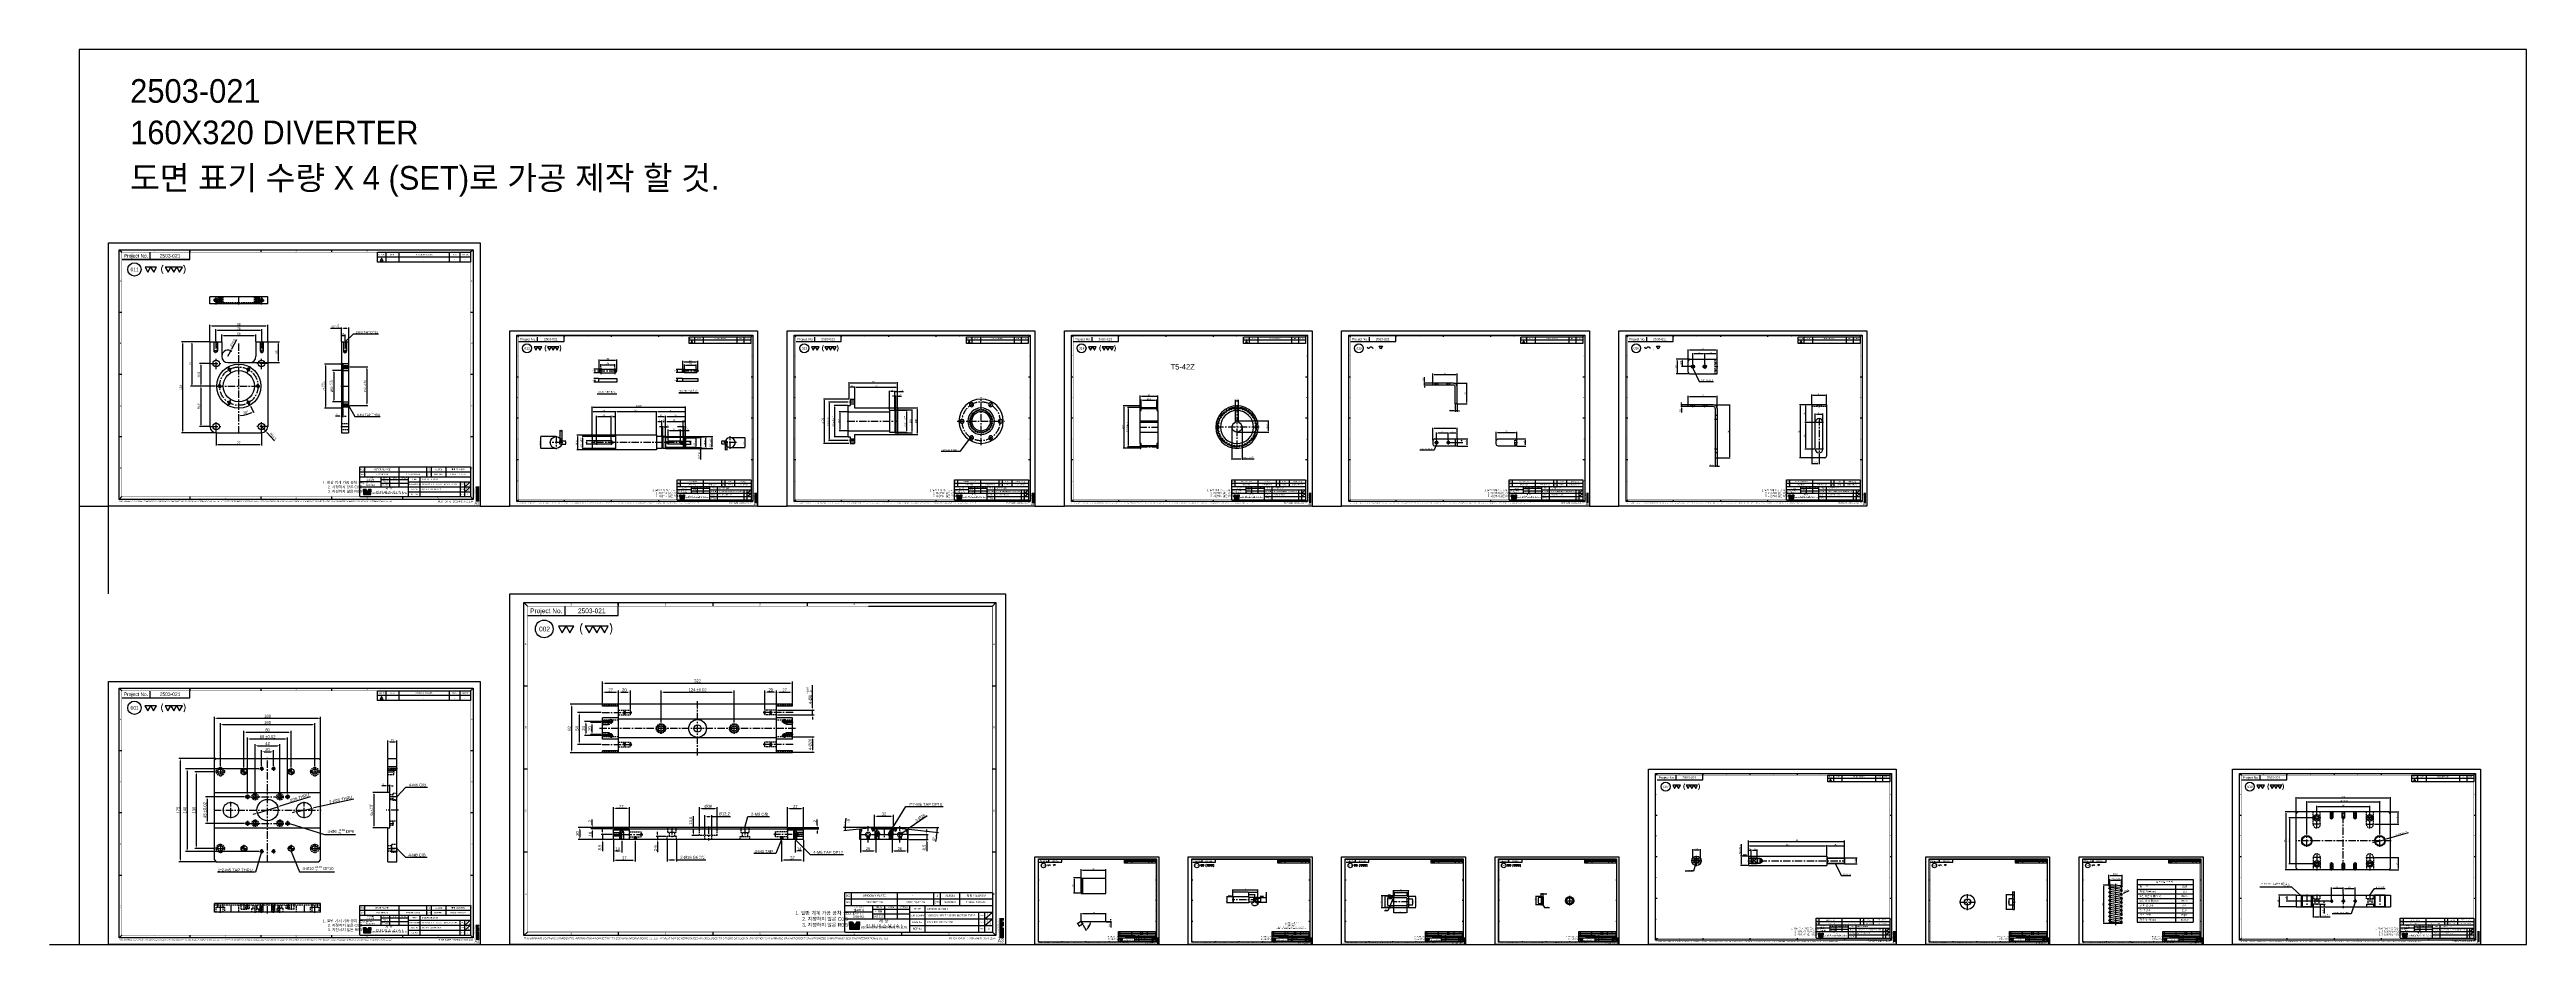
# Model space of a CAD drawing. Header units: inches. Extents: x 0 to 23821, y 0 to 11279.
# Drawn here: x 16700 to 20898, y 4213 to 5729 of the extents above; entities that cross this region are included whole.
import ezdxf
from ezdxf.enums import TextEntityAlignment as Align

# ---------------------------------------------------------------- set-up
doc = ezdxf.new("R2010")
doc.units = ezdxf.units.IN
doc.header["$LTSCALE"] = 10
doc.header["$MEASUREMENT"] = 0
for name, pattern in [('CENTER', [2, 1.25, -0.25, 0.25, -0.25]), ('HIDDEN', [0.375, 0.25, -0.125]), ('PHANTOM', [2.5, 1.25, -0.25, 0.25, -0.25, 0.25, -0.25])]:
    doc.linetypes.add(name, pattern=pattern)
doc.layers.get('Defpoints').update_dxf_attribs({"color": 8})
for name, color, linetype in [('11', 1, 'CENTER'), ('22', 2, 'HIDDEN'), ('44', 4, 'Continuous'), ('55', 5, 'Continuous'), ('66', 6, 'PHANTOM'), ('77', 40, 'HIDDEN'), ('99', 181, 'Continuous'), ('A', 8, 'Continuous'), ('B', 123, 'Continuous'), ('BOM-T', 4, 'Continuous'), ('CENTER LINE', 1, 'CENTER'), ('D', 3, 'Continuous'), ('G', 231, 'Continuous'), ('T', 3, 'Continuous'), ('V', 1, 'Continuous'), ('Y', 60, 'Continuous')]:
    doc.layers.add(name, color=color, linetype=linetype)
doc.layers.add('33', color=3, linetype='PHANTOM', lineweight=9)
doc.layers.add('88', color=35, linetype='Continuous', lineweight=5)
doc.styles.add('ROMANS', font='romans.shx', dxfattribs={"width": 0.9, "bigfont": 'whgtxt.shx'})
doc.styles.add('SCI', font='')
doc.styles.get('SCI').set_extended_font_data('Gulim')
doc.dimstyles.new('SCH', dxfattribs={"dimtxt": 2.5, "dimasz": 2, "dimexe": 1.25, "dimexo": 0.625, "dimtad": 1, "dimdec": 8, "dimtxsty": 'SCI', "dimcen": 2.5, "dimclrd": 4, "dimclre": 4, "dimclrt": 7, "dimadec": 8, "dimazin": 2, "dimtfac": 1, "dimtdec": 8, "dimtmove": 0, "dimatfit": 3, "dimfxl": 1, "dimarcsym": 0})
doc.dimstyles.new('SCH$0', dxfattribs={"dimtxt": 2.5, "dimasz": 2, "dimexe": 1.25, "dimexo": 0.625, "dimtad": 1, "dimdec": 3, "dimtxsty": 'SCI', "dimcen": 2.5, "dimclrd": 4, "dimclre": 4, "dimclrt": 7, "dimadec": 8, "dimazin": 2, "dimtfac": 1, "dimtdec": 3, "dimtmove": 0, "dimatfit": 3, "dimfxl": 1, "dimarcsym": 0})
pattern_1 = [(315, (0, 65), (0.561266, 0.561266), [])]

# ---------------------------------------------------------------- blocks, each defined once
blk = doc.blocks.new('A$C1d3b0f96')
for p, q in [((42.6, 3.2), (0, 3.2)), ((0, 0), (0, 3.2)), ((42.6, 0), (0, 0)), ((45.8, -3.2), (45.8, -86.8)), ((49, -3.2), (49, -86.8)), ((45.8, -86.8), (49, -86.8))]:
    blk.add_line(p, q)
for radius in [6.4, 3.2]:
    blk.add_arc((42.6, -3.2), radius, 0, 90)
at = {"layer": '11'}
for p, q in [((8, -1), (8, 4.2)), ((28, -1), (28, 4.2)), ((50, -21.8), (44.8, -21.8)), ((50, -71.8), (44.8, -71.8))]:
    blk.add_line(p, q, dxfattribs=at)
at = {"layer": '22'}
for p, q in [((5.2, 0), (5.2, 3.2)), ((10.8, 3.2), (10.8, 0)), ((25.2, 0), (25.2, 3.2)), ((30.8, 3.2), (30.8, 0)), ((49, -15.3), (45.8, -15.3)), ((49, -78.3), (45.8, -78.3))]:
    blk.add_line(p, q, dxfattribs=at)
blk = doc.blocks.new('A$C523db8ad')
for p, q in [((-8, -9.5), (-8, 9.5)), ((-5, 12.5), (41, 12.5)), ((41, -12.5), (41, 12.5)), ((-5, -12.5), (41, -12.5))]:
    blk.add_line(p, q)
for centre in [(0, 0), (20, 0)]:
    blk.add_circle(centre, 2.75)
for centre, start, end in [((-5, 9.5), 90, 180), ((-5, -9.5), 180, 270)]:
    blk.add_arc(centre, 3, start, end)
at = {"layer": '11'}
for p, q in [((-3.75, 0), (3.75, 0)), ((0, 3.75), (0, -3.75)), ((16.25, 0), (23.75, 0)), ((20, 3.75), (20, -3.75)), ((36.8, 0), (42, 0))]:
    blk.add_line(p, q, dxfattribs=at)
at = {"layer": '22'}
for p, q in [((37.8, -12.5), (37.8, 12.5)), ((37.8, 6.5), (41, 6.5)), ((41, -6.5), (37.8, -6.5))]:
    blk.add_line(p, q, dxfattribs=at)
blk = doc.blocks.new('A$C93ce2f4b')
for p, q in [((12.5, 0), (-12.5, 0)), ((-12.5, 0), (-12.5, -87)), ((12.5, 0), (12.5, -87)), ((-6.5, -75), (-6.5, -30)), ((6.5, -75), (6.5, -30)), ((9.5, -90), (-9.5, -90))]:
    blk.add_line(p, q)
for centre, radius, start, end in [((0, -30), 6.5, 0, 180), ((0, -75), 6.5, 180, 0), ((-9.5, -87, 0), 3, 180, 270), ((9.5, -87), 3, 270, 0)]:
    blk.add_arc(centre, radius, start, end)
at = {"layer": '11'}
for p, q in [((0, -4.2), (0, 1)), ((7.5, -30), (-7.5, -30)), ((0, -22.5), (0, -82.5)), ((7.5, -75), (-7.5, -75))]:
    blk.add_line(p, q, dxfattribs=at)
at = {"layer": '22'}
for p, q in [((-3.3, 0), (-3.3, -3.2)), ((3.3, -3.2), (3.3, 0)), ((12.5, -3.2), (-12.5, -3.2))]:
    blk.add_line(p, q, dxfattribs=at)
blk = doc.blocks.new('*D1176')
at = {"color": 4, "lineweight": -2, "transparency": 16777216}
for p, q in [((19479.7, 5204.6), (19465.8, 5204.6)), ((19481, 5192.1), (19465.8, 5192.1)), ((19467, 5202.6), (19467, 5194.1))]:
    blk.add_line(p, q, dxfattribs=at)
at = {"color": 4, "transparency": 16777216}
for points in [[(19466.7, 5202.6), (19467.4, 5202.6), (19467, 5204.6)], [(19466.7, 5194.1), (19467.4, 5194.1), (19467, 5192.1)]]:
    blk.add_solid(points, dxfattribs=at)
at = {"layer": 'Defpoints', "color": 0, "transparency": 16777216}
for p in [(19467, 5192.1), (19480.4, 5204.6), (19481.6, 5192.1)]:
    blk.add_point(p, dxfattribs=at)
at = {"color": 7, "transparency": 16777216, "insert": (19465, 5198.4), "char_height": 2.5, "attachment_point": 5, "rotation": 90, "style": 'SCI'}
blk.add_mtext('12,5', dxfattribs=at)
blk = doc.blocks.new('*D1177')
at = {"color": 4, "lineweight": -2, "transparency": 16777216}
for p, q in [((19479.7, 5204.6), (19457.1, 5204.6)), ((19479.7, 5179.6), (19457.1, 5179.6)), ((19458.4, 5202.6), (19458.4, 5181.6))]:
    blk.add_line(p, q, dxfattribs=at)
at = {"color": 4, "transparency": 16777216}
for points in [[(19458, 5202.6), (19458.7, 5202.6), (19458.4, 5204.6)], [(19458, 5181.6), (19458.7, 5181.6), (19458.4, 5179.6)]]:
    blk.add_solid(points, dxfattribs=at)
at = {"layer": 'Defpoints', "color": 0, "transparency": 16777216}
for p in [(19458.4, 5179.6), (19480.4, 5204.6), (19480.4, 5179.6)]:
    blk.add_point(p, dxfattribs=at)
at = {"color": 7, "transparency": 16777216, "insert": (19456.5, 5192.1), "char_height": 2.5, "attachment_point": 5, "rotation": 90, "style": 'SCI'}
blk.add_mtext('25', dxfattribs=at)
blk = doc.blocks.new('*D1178')
at = {"color": 4, "lineweight": -2, "transparency": 16777216}
for p, q in [((19505.4, 5196.5), (19505.4, 5214.9)), ((19524.4, 5213.7), (19507.4, 5213.7)), ((19526.4, 5205.3), (19526.4, 5214.9))]:
    blk.add_line(p, q, dxfattribs=at)
at = {"color": 4, "transparency": 16777216}
for points in [[(19507.4, 5214), (19507.4, 5213.4), (19505.4, 5213.7)], [(19524.4, 5214), (19524.4, 5213.4), (19526.4, 5213.7)]]:
    blk.add_solid(points, dxfattribs=at)
at = {"layer": 'Defpoints', "color": 0, "transparency": 16777216}
for p in [(19505.4, 5213.7), (19505.4, 5195.9), (19526.4, 5204.6)]:
    blk.add_point(p, dxfattribs=at)
at = {"color": 7, "transparency": 16777216, "insert": (19515.9, 5215.6), "char_height": 2.5, "attachment_point": 5, "style": 'SCI'}
blk.add_mtext('21', dxfattribs=at)
blk = doc.blocks.new('*D1179')
at = {"color": 4, "lineweight": -2, "transparency": 16777216}
for p, q in [((19485.4, 5196.5), (19485.4, 5214.9)), ((19503.4, 5213.7), (19487.4, 5213.7)), ((19505.4, 5196.5), (19505.4, 5214.9))]:
    blk.add_line(p, q, dxfattribs=at)
at = {"color": 4, "transparency": 16777216}
for points in [[(19487.4, 5214), (19487.4, 5213.4), (19485.4, 5213.7)], [(19503.4, 5214), (19503.4, 5213.4), (19505.4, 5213.7)]]:
    blk.add_solid(points, dxfattribs=at)
at = {"layer": 'Defpoints', "color": 0, "transparency": 16777216}
for p in [(19485.4, 5213.7), (19485.4, 5195.9), (19505.4, 5195.9)]:
    blk.add_point(p, dxfattribs=at)
at = {"color": 7, "transparency": 16777216, "insert": (19495.4, 5215.6), "char_height": 2.5, "attachment_point": 5, "style": 'SCI'}
blk.add_mtext('20', dxfattribs=at)
blk = doc.blocks.new('*D1180')
at = {"color": 4, "lineweight": -2, "transparency": 16777216}
for p, q in [((19477.4, 5202.3), (19477.4, 5221)), ((19524.4, 5219.8), (19479.4, 5219.8)), ((19526.4, 5205.3), (19526.4, 5221))]:
    blk.add_line(p, q, dxfattribs=at)
at = {"color": 4, "transparency": 16777216}
for points in [[(19479.4, 5220.1), (19479.4, 5219.4), (19477.4, 5219.8)], [(19524.4, 5220.1), (19524.4, 5219.4), (19526.4, 5219.8)]]:
    blk.add_solid(points, dxfattribs=at)
at = {"layer": 'Defpoints', "color": 0, "transparency": 16777216}
for p in [(19477.4, 5219.8), (19477.4, 5201.6), (19526.4, 5204.6)]:
    blk.add_point(p, dxfattribs=at)
at = {"color": 7, "transparency": 16777216, "insert": (19501.9, 5221.7), "char_height": 2.5, "attachment_point": 5, "style": 'SCI'}
blk.add_mtext('49', dxfattribs=at)
blk = doc.blocks.new('*D1181')
at = {"color": 4, "lineweight": -2, "transparency": 16777216}
for p, q in [((19476.7, 5127.5), (19464.7, 5127.5)), ((19476.7, 5124.3), (19464.7, 5124.3)), ((19466, 5129.5), (19466, 5131.5)), ((19466, 5127.5), (19466, 5124.3)), ((19466, 5122.3), (19466, 5114.4))]:
    blk.add_line(p, q, dxfattribs=at)
at = {"color": 4, "transparency": 16777216}
for points in [[(19465.7, 5129.5), (19466.3, 5129.5), (19466, 5127.5)], [(19465.7, 5122.3), (19466.3, 5122.3), (19466, 5124.3)]]:
    blk.add_solid(points, dxfattribs=at)
at = {"layer": 'Defpoints', "color": 0, "transparency": 16777216}
for p in [(19466, 5124.3), (19477.4, 5127.5), (19477.4, 5124.3)]:
    blk.add_point(p, dxfattribs=at)
at = {"color": 7, "transparency": 16777216, "insert": (19463.9, 5117.4), "char_height": 2.5, "attachment_point": 5, "rotation": 90, "style": 'SCI'}
blk.add_mtext('3,2', dxfattribs=at)
blk = doc.blocks.new('*D1182')
at = {"color": 4, "lineweight": -2, "transparency": 16777216}
for p, q in [((19477.4, 5128.1), (19477.4, 5142.8)), ((19479.4, 5141.6), (19524.4, 5141.6)), ((19526.4, 5121.7), (19526.4, 5142.8))]:
    blk.add_line(p, q, dxfattribs=at)
at = {"color": 4, "transparency": 16777216}
for points in [[(19479.4, 5141.9), (19479.4, 5141.3), (19477.4, 5141.6)], [(19524.4, 5141.9), (19524.4, 5141.3), (19526.4, 5141.6)]]:
    blk.add_solid(points, dxfattribs=at)
at = {"layer": 'Defpoints', "color": 0, "transparency": 16777216}
for p in [(19477.4, 5127.5), (19526.4, 5141.6), (19526.4, 5121.1)]:
    blk.add_point(p, dxfattribs=at)
at = {"color": 7, "transparency": 16777216, "insert": (19501.9, 5143.5), "char_height": 2.5, "attachment_point": 5, "style": 'SCI'}
blk.add_mtext('49', dxfattribs=at)
blk = doc.blocks.new('*D1183')
at = {"color": 4, "lineweight": -2, "transparency": 16777216}
for p, q in [((19520.6, 5127.5), (19548.6, 5127.5)), ((19547.4, 5125.5), (19547.4, 5039.5)), ((19527, 5037.5), (19548.6, 5037.5))]:
    blk.add_line(p, q, dxfattribs=at)
at = {"color": 4, "transparency": 16777216}
for points in [[(19547.1, 5125.5), (19547.7, 5125.5), (19547.4, 5127.5)], [(19547.1, 5039.5), (19547.7, 5039.5), (19547.4, 5037.5)]]:
    blk.add_solid(points, dxfattribs=at)
at = {"layer": 'Defpoints', "color": 0, "transparency": 16777216}
for p in [(19520, 5127.5), (19526.4, 5037.5), (19547.4, 5037.5)]:
    blk.add_point(p, dxfattribs=at)
at = {"color": 7, "transparency": 16777216, "insert": (19545.5, 5082.5), "char_height": 2.5, "attachment_point": 5, "rotation": 90, "style": 'SCI'}
blk.add_mtext('90', dxfattribs=at)
blk = doc.blocks.new('*D1184')
at = {"color": 4, "lineweight": -2, "transparency": 16777216}
for p, q in [((19521.2, 5023.6), (19513.3, 5023.6)), ((19523.2, 5036.9), (19523.2, 5022.4)), ((19526.4, 5023.6), (19523.2, 5023.6)), ((19526.4, 5036.9), (19526.4, 5022.4)), ((19528.4, 5023.6), (19530.4, 5023.6))]:
    blk.add_line(p, q, dxfattribs=at)
at = {"color": 4, "transparency": 16777216}
for points in [[(19521.2, 5024), (19521.2, 5023.3), (19523.2, 5023.6)], [(19528.4, 5024), (19528.4, 5023.3), (19526.4, 5023.6)]]:
    blk.add_solid(points, dxfattribs=at)
at = {"layer": 'Defpoints', "color": 0, "transparency": 16777216}
for p in [(19523.2, 5037.5), (19523.2, 5023.6), (19526.4, 5037.5)]:
    blk.add_point(p, dxfattribs=at)
at = {"color": 7, "transparency": 16777216, "insert": (19516.2, 5025.7), "char_height": 2.5, "attachment_point": 5, "style": 'SCI'}
blk.add_mtext('3,2', dxfattribs=at)
blk = doc.blocks.new('*D1185')
at = {"color": 4, "lineweight": -2, "transparency": 16777216}
for p, q in [((19692.7, 5098.1), (19692.7, 5112.9)), ((19694.7, 5111.6), (19703.7, 5111.6)), ((19705.7, 5098.1), (19705.7, 5112.9))]:
    blk.add_line(p, q, dxfattribs=at)
at = {"color": 4, "transparency": 16777216}
for points in [[(19694.7, 5111.9), (19694.7, 5111.3), (19692.7, 5111.6)], [(19703.7, 5111.9), (19703.7, 5111.3), (19705.7, 5111.6)]]:
    blk.add_solid(points, dxfattribs=at)
at = {"layer": 'Defpoints', "color": 0, "transparency": 16777216}
for p in [(19692.7, 5097.5), (19705.7, 5111.6), (19705.7, 5097.5)]:
    blk.add_point(p, dxfattribs=at)
at = {"color": 7, "transparency": 16777216, "insert": (19699.2, 5113.5), "char_height": 2.5, "attachment_point": 5, "style": 'SCI'}
blk.add_mtext('13', dxfattribs=at)
blk = doc.blocks.new('*D1186')
at = {"color": 4, "lineweight": -2, "transparency": 16777216}
for p, q in [((19686.1, 5127.5), (19674.8, 5127.5)), ((19676.1, 5125.5), (19676.1, 5099.5)), ((19691.1, 5097.5), (19674.8, 5097.5))]:
    blk.add_line(p, q, dxfattribs=at)
at = {"color": 4, "transparency": 16777216}
for points in [[(19675.7, 5125.5), (19676.4, 5125.5), (19676.1, 5127.5)], [(19675.7, 5099.5), (19676.4, 5099.5), (19676.1, 5097.5)]]:
    blk.add_solid(points, dxfattribs=at)
at = {"layer": 'Defpoints', "color": 0, "transparency": 16777216}
for p in [(19686.7, 5127.5), (19676.1, 5097.5), (19691.7, 5097.5)]:
    blk.add_point(p, dxfattribs=at)
at = {"color": 7, "transparency": 16777216, "insert": (19674.2, 5112.5), "char_height": 2.5, "attachment_point": 5, "rotation": 90, "style": 'SCI'}
blk.add_mtext('30', dxfattribs=at)
blk = doc.blocks.new('*D1187')
at = {"color": 4, "lineweight": -2, "transparency": 16777216}
for p, q in [((19691.1, 5097.5), (19674.8, 5097.5)), ((19676.1, 5095.5), (19676.1, 5054.5)), ((19691.1, 5052.5), (19674.8, 5052.5))]:
    blk.add_line(p, q, dxfattribs=at)
at = {"color": 4, "transparency": 16777216}
for points in [[(19675.7, 5095.5), (19676.4, 5095.5), (19676.1, 5097.5)], [(19675.7, 5054.5), (19676.4, 5054.5), (19676.1, 5052.5)]]:
    blk.add_solid(points, dxfattribs=at)
at = {"layer": 'Defpoints', "color": 0, "transparency": 16777216}
for p in [(19691.7, 5097.5), (19676.1, 5052.5), (19691.7, 5052.5)]:
    blk.add_point(p, dxfattribs=at)
at = {"color": 7, "transparency": 16777216, "insert": (19674.2, 5075), "char_height": 2.5, "attachment_point": 5, "rotation": 90, "style": 'SCI'}
blk.add_mtext('45', dxfattribs=at)
blk = doc.blocks.new('*D1188')
at = {"color": 4, "lineweight": -2, "transparency": 16777216}
for p, q in [((19686.1, 5127.5), (19665.8, 5127.5)), ((19667.1, 5125.5), (19667.1, 5039.5)), ((19689.1, 5037.5), (19665.8, 5037.5))]:
    blk.add_line(p, q, dxfattribs=at)
at = {"color": 4, "transparency": 16777216}
for points in [[(19666.7, 5125.5), (19667.4, 5125.5), (19667.1, 5127.5)], [(19666.7, 5039.5), (19667.4, 5039.5), (19667.1, 5037.5)]]:
    blk.add_solid(points, dxfattribs=at)
at = {"layer": 'Defpoints', "color": 0, "transparency": 16777216}
for p in [(19686.7, 5127.5), (19667.1, 5037.5), (19689.7, 5037.5)]:
    blk.add_point(p, dxfattribs=at)
at = {"color": 7, "transparency": 16777216, "insert": (19665.1, 5082.5), "char_height": 2.5, "attachment_point": 5, "rotation": 90, "style": 'SCI'}
blk.add_mtext('90', dxfattribs=at)
blk = doc.blocks.new('*D1189')
at = {"color": 4, "lineweight": -2, "transparency": 16777216}
for p, q in [((19686.7, 5128.1), (19686.7, 5144.9)), ((19688.7, 5143.7), (19709.7, 5143.7)), ((19711.7, 5128.1), (19711.7, 5144.9))]:
    blk.add_line(p, q, dxfattribs=at)
at = {"color": 4, "transparency": 16777216}
for points in [[(19688.7, 5144), (19688.7, 5143.3), (19686.7, 5143.7)], [(19709.7, 5144), (19709.7, 5143.3), (19711.7, 5143.7)]]:
    blk.add_solid(points, dxfattribs=at)
at = {"layer": 'Defpoints', "color": 0, "transparency": 16777216}
for p in [(19686.7, 5127.5), (19711.7, 5143.7), (19711.7, 5127.5)]:
    blk.add_point(p, dxfattribs=at)
at = {"color": 7, "transparency": 16777216, "insert": (19699.2, 5145.6), "char_height": 2.5, "attachment_point": 5, "style": 'SCI'}
blk.add_mtext('25', dxfattribs=at)
blk = doc.blocks.new('*D1190')
at = {"color": 4, "lineweight": -2, "transparency": 16777216}
for p, q in [((19686.7, 5039.9), (19686.7, 5026.9)), ((19699.2, 5044.4), (19699.2, 5026.9)), ((19688.7, 5028.2), (19697.2, 5028.2))]:
    blk.add_line(p, q, dxfattribs=at)
at = {"color": 4, "transparency": 16777216}
for points in [[(19688.7, 5028.5), (19688.7, 5027.8), (19686.7, 5028.2)], [(19697.2, 5028.5), (19697.2, 5027.8), (19699.2, 5028.2)]]:
    blk.add_solid(points, dxfattribs=at)
at = {"layer": 'Defpoints', "color": 0, "transparency": 16777216}
for p in [(19686.7, 5040.5), (19699.2, 5045), (19699.2, 5028.2)]:
    blk.add_point(p, dxfattribs=at)
at = {"color": 7, "transparency": 16777216, "insert": (19692.9, 5030.2), "char_height": 2.5, "attachment_point": 5, "style": 'SCI'}
blk.add_mtext('12,5', dxfattribs=at)
blk = doc.blocks.new('A$C28633b71')
for p, q in [((-12.5, 0), (-12.5, -3)), ((-12.5, 0), (12.5, 0)), ((12.5, 0), (12.5, -3)), ((-12.5, -3), (12.5, -3))]:
    blk.add_line(p, q)
at = {"layer": '11'}
blk.add_line((0, 1), (0, -4), dxfattribs=at)
at = {"layer": '22'}
for p, q in [((-5.2, -3), (-5.2, 0)), ((5.2, 0), (5.2, -3))]:
    blk.add_line(p, q, dxfattribs=at)
blk = doc.blocks.new('A$C68f490c2')
for p, q in [((0, 9.5), (0, -9.5)), ((2, 9.5), (0, 9.5)), ((0, 5.05), (2.5, 5.05)), ((2, 10), (2, 9.5)), ((2, 10), (23.5, 10)), ((2.5, 7), (2.5, -7)), ((2.5, 7), (25.2, 7)), ((23.5, 10), (23.5, 9.5)), ((23.5, 9.5), (25.5, 9.5)), ((25.2, 7), (25.5, 7.3)), ((25.5, 9.5), (25.5, -9.5)), ((0, -5.05), (2.5, -5.05)), ((0, -9.5), (2, -9.5)), ((2, -9.5), (2, -10)), ((2, -10), (23.5, -10)), ((2.5, -7), (25.2, -7)), ((23.5, -9.5), (23.5, -10)), ((23.5, -9.5), (25.5, -9.5)), ((25.2, -7), (25.5, -7.3))]:
    blk.add_line(p, q)
at = {"layer": '11'}
blk.add_line((-1, 0), (26.5, 0), dxfattribs=at)
at = {"layer": 'A'}
blk.add_line((25.2, 7), (25.2, -7), dxfattribs=at)
blk = doc.blocks.new('A$Cc1844e05')
for p, q in [((-26.5, 5), (-27, 4.5)), ((-27, 4.5), (-27, -4.5)), ((0, 5), (-26.5, 5)), ((0, 5), (0, -5)), ((8.3, 4), (0, 4)), ((10, 3), (8.3, 4)), ((8.3, -4), (8.3, 4)), ((10, 3), (11.7, 4)), ((10, 3), (10, -3)), ((14.5, 4), (11.7, 4)), ((11.7, -4), (11.7, 4)), ((14.5, 4), (15, 3.5)), ((15, 3.5), (15, -3.5)), ((-27, -4.5), (-26.5, -5)), ((0, -5), (-26.5, -5)), ((8.3, -4), (0, -4)), ((10, -3), (8.3, -4)), ((10, -3), (11.7, -4)), ((14.5, -4), (11.7, -4)), ((15, -3.5), (14.5, -4))]:
    blk.add_line(p, q)
at = {"layer": '11'}
blk.add_line((16, 0), (-28, 0), dxfattribs=at)
at = {"layer": 'A'}
for p, q in [((-26.5, 5), (-26.5, -5)), ((14.5, 4), (14.5, -4))]:
    blk.add_line(p, q, dxfattribs=at)
blk = doc.blocks.new('A$C6554669a')
for p, q in [((0, 6.7), (0.3, 7)), ((0, 6.7), (0, -6.7)), ((0.3, 7), (2.7, 7)), ((2.7, 7), (3, 6.7)), ((3, 6.7), (3, -6.7)), ((0, -6.7), (0.3, -7)), ((0.3, -7), (2.7, -7)), ((2.7, -7), (3, -6.7))]:
    blk.add_line(p, q)
at = {"layer": '11'}
blk.add_line((-1, 0), (4, 0), dxfattribs=at)
at = {"layer": '22'}
for p, q in [((0, 5.25), (3, 5.25)), ((0, -5.25), (3, -5.25))]:
    blk.add_line(p, q, dxfattribs=at)
at = {"layer": 'A'}
for p, q in [((0.3, 7), (0.3, -7)), ((2.7, 7), (2.7, -7))]:
    blk.add_line(p, q, dxfattribs=at)
blk = doc.blocks.new('A$Cbdcf1e86')
for radius in [8, 3.32]:
    blk.add_circle((0, 0), radius)
at = {"layer": '11'}
for p, q in [((-9, 0), (9, 0)), ((0, -9), (0, 9))]:
    blk.add_line(p, q, dxfattribs=at)
at = {"layer": '22'}
for p, q in [((-4.7, 6.5), (4.7, 6.5)), ((-4.7, -6.5), (4.7, -6.5))]:
    blk.add_line(p, q, dxfattribs=at)
blk.add_circle((0, 0), 5, dxfattribs=at)
at = {"layer": 'T'}
for radius in [4.19, 4]:
    blk.add_arc((0, 0), radius, 255, 165, dxfattribs=at)
blk = doc.blocks.new('A$C30115d3f')
for radius in [12.5, 5.25]:
    blk.add_circle((0, 0), radius)
at = {"layer": '11'}
for p, q in [((-13.5, 0), (13.5, 0)), ((0, -13.5), (0, 13.5))]:
    blk.add_line(p, q, dxfattribs=at)
blk = doc.blocks.new('*D1191')
at = {"color": 4, "lineweight": -2, "transparency": 16777216}
for p, q in [((18705.9, 4293.9), (18695.1, 4293.9)), ((18705.9, 4283.9), (18695.1, 4283.9)), ((18695.7, 4284.9), (18695.7, 4292.9))]:
    blk.add_line(p, q, dxfattribs=at)
at = {"color": 4, "transparency": 16777216}
for points in [[(18695.6, 4292.9), (18695.9, 4292.9), (18695.7, 4293.9)], [(18695.6, 4284.9), (18695.9, 4284.9), (18695.7, 4283.9)]]:
    blk.add_solid(points, dxfattribs=at)
at = {"layer": 'Defpoints', "color": 0, "transparency": 16777216}
for p in [(18695.7, 4293.9), (18706.2, 4293.9), (18706.2, 4283.9)]:
    blk.add_point(p, dxfattribs=at)
at = {"color": 7, "transparency": 16777216, "insert": (18694.6, 4288.9), "char_height": 1.25, "attachment_point": 5, "rotation": 90, "style": 'SCI'}
blk.add_mtext('\\A1;%%C10{\\H1.00x; H7{\\H0.5x;\\S+0.015^  0;}}', dxfattribs=at)
blk = doc.blocks.new('*D1192')
at = {"color": 4, "lineweight": -2, "transparency": 16777216}
for p, q in [((18743, 4291.9), (18753.6, 4291.9)), ((18743, 4285.9), (18753.6, 4285.9)), ((18753, 4286.9), (18753, 4290.9))]:
    blk.add_line(p, q, dxfattribs=at)
at = {"color": 4, "transparency": 16777216}
for points in [[(18752.9, 4290.9), (18753.2, 4290.9), (18753, 4291.9)], [(18752.9, 4286.9), (18753.2, 4286.9), (18753, 4285.9)]]:
    blk.add_solid(points, dxfattribs=at)
at = {"layer": 'Defpoints', "color": 0, "transparency": 16777216}
for p in [(18742.7, 4291.9), (18742.7, 4285.9), (18753, 4291.9)]:
    blk.add_point(p, dxfattribs=at)
at = {"color": 7, "transparency": 16777216, "insert": (18752.1, 4288.9), "char_height": 1.25, "attachment_point": 5, "rotation": 90, "style": 'SCI'}
blk.add_mtext('6', dxfattribs=at)
blk = doc.blocks.new('*D1193')
at = {"color": 4, "lineweight": -2, "transparency": 16777216}
for p, q in [((18747.5, 4292.9), (18763, 4292.9)), ((18747.5, 4284.9), (18763, 4284.9)), ((18762.4, 4292.9), (18762.4, 4302.2)), ((18762.4, 4285.9), (18762.4, 4291.9))]:
    blk.add_line(p, q, dxfattribs=at)
at = {"color": 4, "transparency": 16777216}
for points in [[(18762.2, 4291.9), (18762.5, 4291.9), (18762.4, 4292.9)], [(18762.2, 4285.9), (18762.5, 4285.9), (18762.4, 4284.9)]]:
    blk.add_solid(points, dxfattribs=at)
at = {"layer": 'Defpoints', "color": 0, "transparency": 16777216}
for p in [(18747.2, 4292.9), (18747.2, 4284.9), (18762.4, 4292.9)]:
    blk.add_point(p, dxfattribs=at)
at = {"color": 7, "transparency": 16777216, "insert": (18761.3, 4298.1), "char_height": 1.25, "attachment_point": 5, "rotation": 90, "style": 'SCI'}
blk.add_mtext('\\A1;%%C8{\\H1.00x; H7{\\H0.5x;\\S+0.015^  0;}}', dxfattribs=at)
blk = doc.blocks.new('*D1194')
at = {"color": 4, "lineweight": -2, "transparency": 16777216}
for p, q in [((18732.7, 4294.2), (18732.7, 4298.7)), ((18733.7, 4298.1), (18741.7, 4298.1)), ((18742.7, 4292.2), (18742.7, 4298.7))]:
    blk.add_line(p, q, dxfattribs=at)
at = {"color": 4, "transparency": 16777216}
for points in [[(18733.7, 4298.2), (18733.7, 4297.9), (18732.7, 4298.1)], [(18741.7, 4298.2), (18741.7, 4297.9), (18742.7, 4298.1)]]:
    blk.add_solid(points, dxfattribs=at)
at = {"layer": 'Defpoints', "color": 0, "transparency": 16777216}
for p in [(18732.7, 4293.9), (18742.7, 4298.1), (18742.7, 4291.9)]:
    blk.add_point(p, dxfattribs=at)
at = {"color": 7, "transparency": 16777216, "insert": (18737.7, 4299), "char_height": 1.25, "attachment_point": 5, "style": 'SCI'}
blk.add_mtext('10', dxfattribs=at)
blk = doc.blocks.new('*D1195')
at = {"color": 4, "lineweight": -2, "transparency": 16777216}
for p, q in [((18732.7, 4294.2), (18732.7, 4302.5)), ((18733.7, 4301.8), (18746.7, 4301.8)), ((18747.7, 4292.7), (18747.7, 4302.5))]:
    blk.add_line(p, q, dxfattribs=at)
at = {"color": 4, "transparency": 16777216}
for points in [[(18733.7, 4302), (18733.7, 4301.7), (18732.7, 4301.8)], [(18746.7, 4302), (18746.7, 4301.7), (18747.7, 4301.8)]]:
    blk.add_solid(points, dxfattribs=at)
at = {"layer": 'Defpoints', "color": 0, "transparency": 16777216}
for p in [(18732.7, 4293.9), (18747.7, 4301.8), (18747.7, 4292.4)]:
    blk.add_point(p, dxfattribs=at)
at = {"color": 7, "transparency": 16777216, "insert": (18740.2, 4302.8), "char_height": 1.25, "attachment_point": 5, "style": 'SCI'}
blk.add_mtext('15', dxfattribs=at)
blk = doc.blocks.new('*D1196')
at = {"color": 4, "lineweight": -2, "transparency": 16777216}
for p, q in [((18705.7, 4293.7), (18705.7, 4302.5)), ((18731.7, 4301.8), (18706.7, 4301.8)), ((18732.7, 4294.2), (18732.7, 4302.5))]:
    blk.add_line(p, q, dxfattribs=at)
at = {"color": 4, "transparency": 16777216}
for points in [[(18706.7, 4302), (18706.7, 4301.7), (18705.7, 4301.8)], [(18731.7, 4302), (18731.7, 4301.7), (18732.7, 4301.8)]]:
    blk.add_solid(points, dxfattribs=at)
at = {"layer": 'Defpoints', "color": 0, "transparency": 16777216}
for p in [(18705.7, 4301.8), (18705.7, 4293.4), (18732.7, 4293.9)]:
    blk.add_point(p, dxfattribs=at)
at = {"color": 7, "transparency": 16777216, "insert": (18719.2, 4302.8), "char_height": 1.25, "attachment_point": 5, "style": 'SCI'}
blk.add_mtext('27', dxfattribs=at)
blk = doc.blocks.new('*D1197')
at = {"color": 4, "lineweight": -2, "transparency": 16777216}
for p, q in [((18705.7, 4293.7), (18705.7, 4306.7)), ((18706.7, 4306.1), (18746.7, 4306.1)), ((18747.7, 4292.7), (18747.7, 4306.7))]:
    blk.add_line(p, q, dxfattribs=at)
at = {"color": 4, "transparency": 16777216}
for points in [[(18706.7, 4306.2), (18706.7, 4305.9), (18705.7, 4306.1)], [(18746.7, 4306.2), (18746.7, 4305.9), (18747.7, 4306.1)]]:
    blk.add_solid(points, dxfattribs=at)
at = {"layer": 'Defpoints', "color": 0, "transparency": 16777216}
for p in [(18705.7, 4293.4), (18747.7, 4306.1), (18747.7, 4292.4)]:
    blk.add_point(p, dxfattribs=at)
at = {"color": 7, "transparency": 16777216, "insert": (18726.7, 4307), "char_height": 1.25, "attachment_point": 5, "style": 'SCI'}
blk.add_mtext('42', dxfattribs=at)
blk = doc.blocks.new('*D1198')
at = {"color": 4, "lineweight": -2, "transparency": 16777216}
for p, q in [((18740.7, 4284.7), (18736.4, 4282.3)), ((18744.7, 4284.7), (18748.9, 4282.3))]:
    blk.add_line(p, q, dxfattribs=at)
blk.add_arc((18742.7, 4285.9), 6.6, 218.6834, 321.3166, dxfattribs=at)
at = {"color": 4, "transparency": 16777216}
for points in [[(18737.4, 4281.7), (18737.7, 4281.9), (18737, 4282.6)], [(18747.7, 4281.9), (18748, 4281.7), (18748.4, 4282.6)]]:
    blk.add_solid(points, dxfattribs=at)
at = {"layer": 'Defpoints', "color": 0, "transparency": 16777216}
for p in [(18740.9, 4284.9), (18742.7, 4285.9), (18742.7, 4285.9), (18744.4, 4284.9), (18740.4, 4279.7)]:
    blk.add_point(p, dxfattribs=at)
at = {"color": 7, "transparency": 16777216, "insert": (18742.7, 4280.3), "char_height": 1.25, "attachment_point": 5, "style": 'SCI'}
blk.add_mtext('120°', dxfattribs=at)
blk = doc.blocks.new('*D1199')
at = {"color": 4, "lineweight": -2, "transparency": 16777216}
for p, q in [((18977.6, 4292.7), (18967.5, 4292.7)), ((18968.1, 4279.7), (18968.1, 4291.7)), ((18977.6, 4278.7), (18967.5, 4278.7))]:
    blk.add_line(p, q, dxfattribs=at)
at = {"color": 4, "transparency": 16777216}
for points in [[(18968, 4291.7), (18968.3, 4291.7), (18968.1, 4292.7)], [(18968, 4279.7), (18968.3, 4279.7), (18968.1, 4278.7)]]:
    blk.add_solid(points, dxfattribs=at)
at = {"layer": 'Defpoints', "color": 0, "transparency": 16777216}
for p in [(18968.1, 4292.7), (18977.9, 4292.7), (18977.9, 4278.7)]:
    blk.add_point(p, dxfattribs=at)
at = {"color": 7, "transparency": 16777216, "insert": (18967, 4285.7), "char_height": 1.25, "attachment_point": 5, "rotation": 90, "style": 'SCI'}
blk.add_mtext('\\A1;%%C14{\\H1.00x; H7{\\H0.5x;\\S+0.018^  0;}}', dxfattribs=at)
blk = doc.blocks.new('*D1200')
at = {"color": 4, "lineweight": -2, "transparency": 16777216}
for p, q in [((18977.3, 4295.2), (18963.2, 4295.2)), ((18963.8, 4277.2), (18963.8, 4294.2)), ((18977.3, 4276.2), (18963.2, 4276.2))]:
    blk.add_line(p, q, dxfattribs=at)
at = {"color": 4, "transparency": 16777216}
for points in [[(18963.6, 4294.2), (18964, 4294.2), (18963.8, 4295.2)], [(18963.6, 4277.2), (18964, 4277.2), (18963.8, 4276.2)]]:
    blk.add_solid(points, dxfattribs=at)
at = {"layer": 'Defpoints', "color": 0, "transparency": 16777216}
for p in [(18963.8, 4295.2), (18977.6, 4295.2), (18977.6, 4276.2)]:
    blk.add_point(p, dxfattribs=at)
at = {"color": 7, "transparency": 16777216, "insert": (18962.8, 4285.7), "char_height": 1.25, "attachment_point": 5, "rotation": 90, "style": 'SCI'}
blk.add_mtext('{\\fISOCPEUR|b0|i0|c0|p34;%%C}19', dxfattribs=at)
blk = doc.blocks.new('*D1201')
at = {"color": 4, "lineweight": -2, "transparency": 16777216}
for p, q in [((18979.3, 4295.7), (18957.2, 4295.7)), ((18957.9, 4294.7), (18957.9, 4276.7)), ((18979.3, 4275.7), (18957.2, 4275.7))]:
    blk.add_line(p, q, dxfattribs=at)
at = {"color": 4, "transparency": 16777216}
for points in [[(18957.7, 4294.7), (18958, 4294.7), (18957.9, 4295.7)], [(18957.7, 4276.7), (18958, 4276.7), (18957.9, 4275.7)]]:
    blk.add_solid(points, dxfattribs=at)
at = {"layer": 'Defpoints', "color": 0, "transparency": 16777216}
for p in [(18979.6, 4295.7), (18957.9, 4275.7), (18979.6, 4275.7)]:
    blk.add_point(p, dxfattribs=at)
at = {"color": 7, "transparency": 16777216, "insert": (18956.9, 4285.7), "char_height": 1.25, "attachment_point": 5, "rotation": 90, "style": 'SCI'}
blk.add_mtext('{\\fISOCPEUR|b0|i0|c0|p34;%%C}20', dxfattribs=at)
blk = doc.blocks.new('*D1202')
at = {"color": 4, "lineweight": -2, "transparency": 16777216}
for p, q in [((19003.4, 4290.7), (19010.8, 4290.7)), ((19010.2, 4289.7), (19010.2, 4281.6)), ((19003.4, 4280.6), (19010.8, 4280.6))]:
    blk.add_line(p, q, dxfattribs=at)
at = {"color": 4, "transparency": 16777216}
for points in [[(19010, 4289.7), (19010.3, 4289.7), (19010.2, 4290.7)], [(19010, 4281.6), (19010.3, 4281.6), (19010.2, 4280.6)]]:
    blk.add_solid(points, dxfattribs=at)
at = {"layer": 'Defpoints', "color": 0, "transparency": 16777216}
for p in [(19003.1, 4290.7), (19003.1, 4280.6), (19010.2, 4280.6)]:
    blk.add_point(p, dxfattribs=at)
at = {"color": 7, "transparency": 16777216, "insert": (19009.1, 4285.7), "char_height": 1.25, "attachment_point": 5, "rotation": 90, "style": 'SCI'}
blk.add_mtext('{\\fISOCPEUR|b0|i0|c0|p34;%%C}10,1', dxfattribs=at)
blk = doc.blocks.new('*D1203')
at = {"color": 4, "lineweight": -2, "transparency": 16777216}
for p, q in [((19003.4, 4295.2), (19016, 4295.2)), ((19015.4, 4294.2), (19015.4, 4277.2)), ((19003.4, 4276.2), (19016, 4276.2))]:
    blk.add_line(p, q, dxfattribs=at)
at = {"color": 4, "transparency": 16777216}
for points in [[(19015.2, 4294.2), (19015.6, 4294.2), (19015.4, 4295.2)], [(19015.2, 4277.2), (19015.6, 4277.2), (19015.4, 4276.2)]]:
    blk.add_solid(points, dxfattribs=at)
at = {"layer": 'Defpoints', "color": 0, "transparency": 16777216}
for p in [(19003.1, 4295.2), (19003.1, 4276.2), (19015.4, 4276.2)]:
    blk.add_point(p, dxfattribs=at)
at = {"color": 7, "transparency": 16777216, "insert": (19014.4, 4285.7), "char_height": 1.25, "attachment_point": 5, "rotation": 90, "style": 'SCI'}
blk.add_mtext('{\\fISOCPEUR|b0|i0|c0|p34;%%C}19', dxfattribs=at)
blk = doc.blocks.new('*D1204')
at = {"color": 4, "lineweight": -2, "transparency": 16777216}
for p, q in [((18977.6, 4295.5), (18977.6, 4301.9)), ((18979.6, 4301.2), (18977.6, 4301.2)), ((18979.6, 4296), (18979.6, 4301.9))]:
    blk.add_line(p, q, dxfattribs=at)
at = {"layer": 'Defpoints', "color": 0, "transparency": 16777216}
for p in [(18977.6, 4301.2), (18977.6, 4295.2), (18979.6, 4295.7)]:
    blk.add_point(p, dxfattribs=at)
at = {"color": 7, "transparency": 16777216, "insert": (18978.6, 4302.2), "char_height": 1.25, "attachment_point": 5, "style": 'SCI'}
blk.add_mtext('2', dxfattribs=at)
blk = doc.blocks.new('*D1205')
at = {"color": 4, "lineweight": -2, "transparency": 16777216}
for p, q in [((18979.6, 4296), (18979.6, 4301.9)), ((18980.6, 4301.2), (19000.1, 4301.2)), ((19001.1, 4296), (19001.1, 4301.9))]:
    blk.add_line(p, q, dxfattribs=at)
at = {"color": 4, "transparency": 16777216}
for points in [[(18980.6, 4301.4), (18980.6, 4301.1), (18979.6, 4301.2)], [(19000.1, 4301.4), (19000.1, 4301.1), (19001.1, 4301.2)]]:
    blk.add_solid(points, dxfattribs=at)
at = {"layer": 'Defpoints', "color": 0, "transparency": 16777216}
for p in [(18979.6, 4295.7), (19001.1, 4301.2), (19001.1, 4295.7)]:
    blk.add_point(p, dxfattribs=at)
at = {"color": 7, "transparency": 16777216, "insert": (18990.4, 4302.3), "char_height": 1.25, "attachment_point": 5, "style": 'SCI'}
blk.add_mtext('21,5', dxfattribs=at)
blk = doc.blocks.new('*D1206')
at = {"color": 4, "lineweight": -2, "transparency": 16777216}
for p, q in [((19001.1, 4296), (19001.1, 4301.9)), ((19001.1, 4301.2), (19003.1, 4301.2)), ((19003.1, 4295.5), (19003.1, 4301.9))]:
    blk.add_line(p, q, dxfattribs=at)
at = {"layer": 'Defpoints', "color": 0, "transparency": 16777216}
for p in [(19001.1, 4295.7), (19003.1, 4301.2), (19003.1, 4295.2)]:
    blk.add_point(p, dxfattribs=at)
at = {"color": 7, "transparency": 16777216, "insert": (19002.1, 4302.2), "char_height": 1.25, "attachment_point": 5, "style": 'SCI'}
blk.add_mtext('2', dxfattribs=at)
blk = doc.blocks.new('*D1207')
at = {"color": 4, "lineweight": -2, "transparency": 16777216}
for p, q in [((18977.6, 4295.5), (18977.6, 4305.4)), ((18978.6, 4304.8), (19002.1, 4304.8)), ((19003.1, 4295.5), (19003.1, 4305.4))]:
    blk.add_line(p, q, dxfattribs=at)
at = {"color": 4, "transparency": 16777216}
for points in [[(18978.6, 4304.9), (18978.6, 4304.6), (18977.6, 4304.8)], [(19002.1, 4304.9), (19002.1, 4304.6), (19003.1, 4304.8)]]:
    blk.add_solid(points, dxfattribs=at)
at = {"layer": 'Defpoints', "color": 0, "transparency": 16777216}
for p in [(18977.6, 4295.2), (19003.1, 4304.8), (19003.1, 4295.2)]:
    blk.add_point(p, dxfattribs=at)
at = {"color": 7, "transparency": 16777216, "insert": (18990.4, 4305.8), "char_height": 1.25, "attachment_point": 5, "style": 'SCI'}
blk.add_mtext('25,5', dxfattribs=at)
blk = doc.blocks.new('*D1208')
at = {"color": 4, "lineweight": -2, "transparency": 16777216}
for p, q in [((18977.6, 4275.8), (18977.6, 4267)), ((18978.6, 4267.7), (18999.6, 4267.7)), ((19000.6, 4278.3), (19000.6, 4267))]:
    blk.add_line(p, q, dxfattribs=at)
at = {"color": 4, "transparency": 16777216}
for points in [[(18978.6, 4267.8), (18978.6, 4267.5), (18977.6, 4267.7)], [(18999.6, 4267.8), (18999.6, 4267.5), (19000.6, 4267.7)]]:
    blk.add_solid(points, dxfattribs=at)
at = {"layer": 'Defpoints', "color": 0, "transparency": 16777216}
for p in [(18977.6, 4276.2), (19000.6, 4278.7), (19000.6, 4267.7)]:
    blk.add_point(p, dxfattribs=at)
at = {"color": 7, "transparency": 16777216, "insert": (18989.1, 4268.6), "char_height": 1.25, "attachment_point": 5, "style": 'SCI'}
blk.add_mtext('23', dxfattribs=at)
blk = doc.blocks.new('*D1209')
at = {"color": 4, "lineweight": -2, "transparency": 16777216}
for p, q in [((19228, 4292.8), (19223.1, 4292.8)), ((19228, 4282.3), (19223.1, 4282.3)), ((19223.8, 4283.3), (19223.8, 4291.8))]:
    blk.add_line(p, q, dxfattribs=at)
at = {"color": 4, "transparency": 16777216}
for points in [[(19223.6, 4291.8), (19223.9, 4291.8), (19223.8, 4292.8)], [(19223.6, 4283.3), (19223.9, 4283.3), (19223.8, 4282.3)]]:
    blk.add_solid(points, dxfattribs=at)
at = {"layer": 'Defpoints', "color": 0, "transparency": 16777216}
for p in [(19223.8, 4292.8), (19228.3, 4292.8), (19228.3, 4282.3)]:
    blk.add_point(p, dxfattribs=at)
at = {"color": 7, "transparency": 16777216, "insert": (19222.7, 4287.5), "char_height": 1.25, "attachment_point": 5, "rotation": 90, "style": 'SCI'}
blk.add_mtext('{\\fISOCPEUR|b0|i0|c0|p34;%%C}10,5', dxfattribs=at)
blk = doc.blocks.new('*D1210')
at = {"color": 4, "lineweight": -2, "transparency": 16777216}
for p, q in [((19228.3, 4294.5), (19218.3, 4294.5)), ((19219, 4293.5), (19219, 4281.5)), ((19228.3, 4280.5), (19218.3, 4280.5))]:
    blk.add_line(p, q, dxfattribs=at)
at = {"color": 4, "transparency": 16777216}
for points in [[(19218.8, 4293.5), (19219.1, 4293.5), (19219, 4294.5)], [(19218.8, 4281.5), (19219.1, 4281.5), (19219, 4280.5)]]:
    blk.add_solid(points, dxfattribs=at)
at = {"layer": 'Defpoints', "color": 0, "transparency": 16777216}
for p in [(19228.6, 4294.5), (19219, 4280.5), (19228.6, 4280.5)]:
    blk.add_point(p, dxfattribs=at)
at = {"color": 7, "transparency": 16777216, "insert": (19217.6, 4287.5), "char_height": 1.25, "attachment_point": 5, "rotation": 90, "style": 'SCI'}
blk.add_mtext('{\\fISOCPEUR|b0|i0|c0|p34;%%C}14 {\\H0.7x;\\S+0.05^ +0.02;} ', dxfattribs=at)
blk = doc.blocks.new('*D1211')
at = {"color": 4, "lineweight": -2, "transparency": 16777216}
for p, q in [((19228.3, 4294.5), (19228.3, 4300)), ((19229.3, 4299.4), (19230.3, 4299.4)), ((19231.3, 4294.5), (19231.3, 4300)), ((19231.3, 4299.4), (19237.5, 4299.4))]:
    blk.add_line(p, q, dxfattribs=at)
at = {"color": 4, "transparency": 16777216}
for points in [[(19229.3, 4299.6), (19229.3, 4299.2), (19228.3, 4299.4)], [(19230.3, 4299.6), (19230.3, 4299.2), (19231.3, 4299.4)]]:
    blk.add_solid(points, dxfattribs=at)
at = {"layer": 'Defpoints', "color": 0, "transparency": 16777216}
for p in [(19228.3, 4294.2), (19231.3, 4299.4), (19231.3, 4294.2)]:
    blk.add_point(p, dxfattribs=at)
at = {"color": 7, "transparency": 16777216, "insert": (19234.9, 4300.8), "char_height": 1.25, "attachment_point": 5, "style": 'SCI'}
blk.add_mtext('3 {\\H0.7x;\\S-0.05^ -0.1;}', dxfattribs=at)
blk = doc.blocks.new('*D1212')
at = {"color": 4, "lineweight": -2, "transparency": 16777216}
for p, q in [((19485.1, 4360.5), (19485.1, 4374.8)), ((19487.1, 4373.6), (19496.1, 4373.6)), ((19498.1, 4360.5), (19498.1, 4374.8))]:
    blk.add_line(p, q, dxfattribs=at)
at = {"color": 4, "transparency": 16777216}
for points in [[(19487.1, 4373.9), (19487.1, 4373.2), (19485.1, 4373.6)], [(19496.1, 4373.9), (19496.1, 4373.2), (19498.1, 4373.6)]]:
    blk.add_solid(points, dxfattribs=at)
at = {"layer": 'Defpoints', "color": 0, "transparency": 16777216}
for p in [(19498.1, 4373.6), (19485.1, 4359.9), (19498.1, 4359.9)]:
    blk.add_point(p, dxfattribs=at)
at = {"color": 7, "transparency": 16777216, "insert": (19491.6, 4375.5), "char_height": 2.5, "attachment_point": 5, "style": 'SCI'}
blk.add_mtext('13', dxfattribs=at)
blk = doc.blocks.new('*D1213')
at = {"color": 4, "lineweight": -2, "transparency": 16777216}
for p, q in [((20027.3, 4290.4), (20020.7, 4290.4)), ((20021.3, 4280.9), (20021.3, 4289.4)), ((20027.3, 4279.9), (20020.7, 4279.9))]:
    blk.add_line(p, q, dxfattribs=at)
at = {"color": 4, "transparency": 16777216}
for points in [[(20021.1, 4289.4), (20021.5, 4289.4), (20021.3, 4290.4)], [(20021.1, 4280.9), (20021.5, 4280.9), (20021.3, 4279.9)]]:
    blk.add_solid(points, dxfattribs=at)
at = {"layer": 'Defpoints', "color": 0, "transparency": 16777216}
for p in [(20021.3, 4290.4), (20027.6, 4290.4), (20027.6, 4279.9)]:
    blk.add_point(p, dxfattribs=at)
at = {"color": 7, "transparency": 16777216, "insert": (20020.3, 4285.1), "char_height": 1.25, "attachment_point": 5, "rotation": 90, "style": 'SCI'}
blk.add_mtext('{\\fISOCPEUR|b0|i0|c0|p34;%%C}10,5', dxfattribs=at)
blk = doc.blocks.new('*D1214')
at = {"color": 4, "lineweight": -2, "transparency": 16777216}
for p, q in [((20027.3, 4297.6), (20015.9, 4297.6)), ((20016.5, 4296.6), (20016.5, 4273.6)), ((20027.3, 4272.6), (20015.9, 4272.6))]:
    blk.add_line(p, q, dxfattribs=at)
at = {"color": 4, "transparency": 16777216}
for points in [[(20016.3, 4296.6), (20016.7, 4296.6), (20016.5, 4297.6)], [(20016.3, 4273.6), (20016.7, 4273.6), (20016.5, 4272.6)]]:
    blk.add_solid(points, dxfattribs=at)
at = {"layer": 'Defpoints', "color": 0, "transparency": 16777216}
for p in [(20027.6, 4297.6), (20016.5, 4272.6), (20027.6, 4272.6)]:
    blk.add_point(p, dxfattribs=at)
at = {"color": 7, "transparency": 16777216, "insert": (20015.5, 4285.1), "char_height": 1.25, "attachment_point": 5, "rotation": 90, "style": 'SCI'}
blk.add_mtext('{\\fISOCPEUR|b0|i0|c0|p34;%%C}25', dxfattribs=at)
blk = doc.blocks.new('*D1243')
at = {"color": 4, "lineweight": -2, "transparency": 16777216}
for p, q in [((20027.6, 4297.9), (20027.6, 4302.9)), ((20028.6, 4302.3), (20029.6, 4302.3)), ((20030.6, 4297.9), (20030.6, 4302.9))]:
    blk.add_line(p, q, dxfattribs=at)
at = {"color": 4, "transparency": 16777216}
for points in [[(20028.6, 4302.5), (20028.6, 4302.1), (20027.6, 4302.3)], [(20029.6, 4302.5), (20029.6, 4302.1), (20030.6, 4302.3)]]:
    blk.add_solid(points, dxfattribs=at)
at = {"layer": 'Defpoints', "color": 0, "transparency": 16777216}
for p in [(20027.6, 4297.6), (20030.6, 4302.3), (20030.6, 4297.6)]:
    blk.add_point(p, dxfattribs=at)
at = {"color": 7, "transparency": 16777216, "insert": (20029.1, 4303.3), "char_height": 1.25, "attachment_point": 5, "style": 'SCI'}
blk.add_mtext('3', dxfattribs=at)
blk = doc.blocks.new('*D1166')
at = {"color": 4, "lineweight": -2, "transparency": 16777216}
for p, q in [((20191.7, 4314.9), (20191.7, 4323.8)), ((20193.7, 4322.5), (20209.7, 4322.5)), ((20211.7, 4314.9), (20211.7, 4323.8))]:
    blk.add_line(p, q, dxfattribs=at)
at = {"color": 4, "transparency": 16777216}
for points in [[(20193.7, 4322.9), (20193.7, 4322.2), (20191.7, 4322.5)], [(20209.7, 4322.9), (20209.7, 4322.2), (20211.7, 4322.5)]]:
    blk.add_solid(points, dxfattribs=at)
at = {"layer": 'Defpoints', "color": 0, "transparency": 16777216}
for p in [(20191.7, 4314.3), (20211.7, 4322.5), (20211.7, 4314.3)]:
    blk.add_point(p, dxfattribs=at)
at = {"color": 7, "transparency": 16777216, "insert": (20201.7, 4324.5), "char_height": 2.5, "attachment_point": 5, "style": 'SCI'}
blk.add_mtext('P.C.D 20', dxfattribs=at)
blk = doc.blocks.new('*D1167')
at = {"color": 4, "lineweight": -2, "transparency": 16777216}
for p, q in [((20190.5, 4313.6), (20190.5, 4331.5)), ((20192.5, 4330.2), (20211, 4330.2)), ((20213, 4312.4), (20213, 4331.5))]:
    blk.add_line(p, q, dxfattribs=at)
at = {"color": 4, "transparency": 16777216}
for points in [[(20192.5, 4330.6), (20192.5, 4329.9), (20190.5, 4330.2)], [(20211, 4330.6), (20211, 4329.9), (20213, 4330.2)]]:
    blk.add_solid(points, dxfattribs=at)
at = {"layer": 'Defpoints', "color": 0, "transparency": 16777216}
for p in [(20213, 4330.2), (20190.5, 4313), (20213, 4311.7)]:
    blk.add_point(p, dxfattribs=at)
at = {"color": 7, "transparency": 16777216, "insert": (20201.7, 4332.3), "char_height": 2.5, "attachment_point": 5, "style": 'SCI'}
blk.add_mtext('{\\fISOCPEUR|b0|i0|c0|p34;%%C}22,5', dxfattribs=at)
blk = doc.blocks.new('*D1168')
at = {"color": 4, "lineweight": -2, "transparency": 16777216}
for p, q in [((20208.8, 4296.9), (20206.9, 4296.1)), ((20210.6, 4297.7), (20212.9, 4298.8)), ((20224.3, 4304), (20214.7, 4299.6))]:
    blk.add_line(p, q, dxfattribs=at)
at = {"color": 4, "transparency": 16777216}
for points in [[(20208.6, 4297.2), (20208.9, 4296.6), (20210.6, 4297.7)], [(20214.5, 4299.9), (20214.8, 4299.3), (20212.9, 4298.8)]]:
    blk.add_solid(points, dxfattribs=at)
at = {"layer": 'Defpoints', "color": 0, "transparency": 16777216}
for p in [(20210.6, 4297.7), (20212.9, 4298.8)]:
    blk.add_point(p, dxfattribs=at)
at = {"color": 7, "transparency": 16777216, "insert": (20219.6, 4304.1), "char_height": 2.5, "attachment_point": 5, "rotation": 24.4068, "style": 'SCI'}
blk.add_mtext('∅2,5', dxfattribs=at)
blk = doc.blocks.new('*D1169')
at = {"color": 4, "lineweight": -2, "transparency": 16777216}
for p, q in [((20190.2, 4313.9), (20180.8, 4313.9)), ((20182, 4250.9), (20182, 4311.9)), ((20190.2, 4248.9), (20180.8, 4248.9))]:
    blk.add_line(p, q, dxfattribs=at)
at = {"color": 4, "transparency": 16777216}
for points in [[(20181.7, 4311.9), (20182.4, 4311.9), (20182, 4313.9)], [(20181.7, 4250.9), (20182.4, 4250.9), (20182, 4248.9)]]:
    blk.add_solid(points, dxfattribs=at)
at = {"layer": 'Defpoints', "color": 0, "transparency": 16777216}
for p in [(20182, 4313.9), (20190.8, 4313.9), (20190.8, 4248.9)]:
    blk.add_point(p, dxfattribs=at)
at = {"color": 7, "transparency": 16777216, "insert": (20180.1, 4281.4), "char_height": 2.5, "attachment_point": 5, "rotation": 90, "style": 'SCI'}
blk.add_mtext('65', dxfattribs=at)
blk = doc.blocks.new('A$C68b80d94')
h = blk.add_hatch()
h.set_pattern_fill('LINE', color=1, scale=0.25, angle=-45, style=0)
h.set_pattern_definition(pattern_1)
h.paths.add_polyline_path([(-10.9, 65, 2.236068), (-9.1, 65)], flags=0)
h = blk.add_hatch()
h.set_pattern_fill('LINE', color=1, scale=0.25, angle=-45, style=0)
h.set_pattern_definition(pattern_1)
h.paths.add_polyline_path([(-10, 58.3, 1), (-10, 60.8, 1)], flags=0)
h = blk.add_hatch()
h.set_pattern_fill('LINE', color=1, scale=0.25, angle=-45, style=0)
h.set_pattern_definition(pattern_1)
h.paths.add_polyline_path([(-10, 51.5, 1), (-10, 54, 1)], flags=0)
h = blk.add_hatch()
h.set_pattern_fill('LINE', color=1, scale=0.25, angle=-45, style=0)
h.set_pattern_definition(pattern_1)
h.paths.add_polyline_path([(-10, 44.8, 1), (-10, 47.3, 1)], flags=0)
h = blk.add_hatch()
h.set_pattern_fill('LINE', color=1, scale=0.25, angle=-45, style=0)
h.set_pattern_definition(pattern_1)
h.paths.add_polyline_path([(10, 61.6, 1), (10, 64.1, 1)], flags=0)
h = blk.add_hatch()
h.set_pattern_fill('LINE', color=1, scale=0.25, angle=-45, style=0)
h.set_pattern_definition(pattern_1)
h.paths.add_polyline_path([(10, 54.9, 1), (10, 57.4, 1)], flags=0)
h = blk.add_hatch()
h.set_pattern_fill('LINE', color=1, scale=0.25, angle=-45, style=0)
h.set_pattern_definition(pattern_1)
h.paths.add_polyline_path([(10, 48.1, 1), (10, 50.6, 1)], flags=0)
h = blk.add_hatch()
h.set_pattern_fill('LINE', color=1, scale=0.25, angle=-45, style=0)
h.set_pattern_definition(pattern_1)
h.paths.add_polyline_path([(10, 41.4, 1), (10, 43.9, 1)], flags=0)
h = blk.add_hatch()
h.set_pattern_fill('LINE', color=1, scale=0.25, angle=-45, style=0)
h.set_pattern_definition(pattern_1)
h.paths.add_polyline_path([(-10.9, 0, -2.236068), (-9.1, 0)], flags=0)
h = blk.add_hatch()
h.set_pattern_fill('LINE', color=1, scale=0.25, angle=-45, style=0)
h.set_pattern_definition(pattern_1)
h.paths.add_polyline_path([(-10, 38, 1), (-10, 40.5, 1)], flags=0)
h = blk.add_hatch()
h.set_pattern_fill('LINE', color=1, scale=0.25, angle=-45, style=0)
h.set_pattern_definition(pattern_1)
h.paths.add_polyline_path([(-10, 31.2, 1), (-10, 33.8, 1)], flags=0)
h = blk.add_hatch()
h.set_pattern_fill('LINE', color=1, scale=0.25, angle=-45, style=0)
h.set_pattern_definition(pattern_1)
h.paths.add_polyline_path([(-10, 24.5, 1), (-10, 27, 1)], flags=0)
h = blk.add_hatch()
h.set_pattern_fill('LINE', color=1, scale=0.25, angle=-45, style=0)
h.set_pattern_definition(pattern_1)
h.paths.add_polyline_path([(-10, 17.7, 1), (-10, 20.2, 1)], flags=0)
h = blk.add_hatch()
h.set_pattern_fill('LINE', color=1, scale=0.25, angle=-45, style=0)
h.set_pattern_definition(pattern_1)
h.paths.add_polyline_path([(-10, 11, 1), (-10, 13.5, 1)], flags=0)
h = blk.add_hatch()
h.set_pattern_fill('LINE', color=1, scale=0.25, angle=-45, style=0)
h.set_pattern_definition(pattern_1)
h.paths.add_polyline_path([(-10, 4.2, 1), (-10, 6.7, 1)], flags=0)
h = blk.add_hatch()
h.set_pattern_fill('LINE', color=1, scale=0.25, angle=-45, style=0)
h.set_pattern_definition(pattern_1)
h.paths.add_polyline_path([(10, 7.6, 1), (10, 10.1, 1)], flags=0)
h = blk.add_hatch()
h.set_pattern_fill('LINE', color=1, scale=0.25, angle=-45, style=0)
h.set_pattern_definition(pattern_1)
h.paths.add_polyline_path([(10, 34.6, 1), (10, 37.1, 1)], flags=0)
h = blk.add_hatch()
h.set_pattern_fill('LINE', color=1, scale=0.25, angle=-45, style=0)
h.set_pattern_definition(pattern_1)
h.paths.add_polyline_path([(10, 27.9, 1), (10, 30.4, 1)], flags=0)
h = blk.add_hatch()
h.set_pattern_fill('LINE', color=1, scale=0.25, angle=-45, style=0)
h.set_pattern_definition(pattern_1)
h.paths.add_polyline_path([(10, 21.1, 1), (10, 23.6, 1)], flags=0)
h = blk.add_hatch()
h.set_pattern_fill('LINE', color=1, scale=0.25, angle=-45, style=0)
h.set_pattern_definition(pattern_1)
h.paths.add_polyline_path([(10, 14.4, 1), (10, 16.9, 1)], flags=0)
h = blk.add_hatch()
h.set_pattern_fill('LINE', color=1, scale=0.25, angle=-45, style=0)
h.set_pattern_definition(pattern_1)
h.paths.add_polyline_path([(10, 0.9, 1), (10, 3.4, 1)], flags=0)
h = blk.add_hatch()
h.set_pattern_fill('LINE', color=1, scale=0.25, angle=-45, style=0)
h.set_pattern_definition(pattern_1)
h.paths.add_polyline_path([(8.8, 0, -0.707107), (11.2, 0)], flags=0)
for p, q in [((-3.4, 65), (-10.9, 65)), ((-9.1, 65), (-10.9, 65)), ((-10.2, 58.3), (9.8, 54.9)), ((-10.2, 51.5), (9.8, 48.2)), ((-10.2, 44.8), (9.8, 41.4)), ((-10.1, 62.9), (9.9, 61.6)), ((10.2, 57.4), (-9.8, 60.8)), ((10.2, 50.6), (-9.8, 54)), ((10.2, 43.9), (-9.8, 47.2)), ((10.1, 64.1), (-3.4, 65)), ((11.2, 0), (-10.9, 0)), ((-10.2, 38), (9.8, 34.6)), ((-10.2, 31.3), (9.8, 27.9)), ((-10.2, 24.5), (9.8, 21.1)), ((-10.2, 17.8), (9.8, 14.4)), ((-10.2, 11), (9.8, 7.6)), ((-10.2, 4.2), (9.8, 0.9)), ((-9.9, 2.1), (10.1, 0.8)), ((10.2, 37.1), (-9.8, 40.5)), ((10.2, 30.4), (-9.8, 33.7)), ((10.2, 23.6), (-9.8, 27)), ((10.2, 16.8), (-9.8, 20.2)), ((10.2, 10.1), (-9.8, 13.5)), ((10.2, 3.3), (-9.8, 6.7))]:
    blk.add_line(p, q)
for centre in [(-10, 59.5), (-10, 52.8), (-10, 46), (10, 62.9), (10, 56.1), (10, 49.4), (10, 42.6), (-10, 39.3), (-10, 32.5), (-10, 25.7), (-10, 19), (-10, 12.2), (-10, 5.5), (10, 35.9), (10, 29.1), (10, 22.4), (10, 15.6), (10, 8.9), (10, 2.1)]:
    blk.add_circle(centre, 1.25)
for centre, start, end in [((-10, 64.2), 138.1897, 266.3666), ((-10, 64.2), 138.1897, 41.8103), ((-10, 59.5), 80.4149, 260.4149), ((-10, 52.8), 80.4149, 260.4149), ((-10, 46), 80.4149, 260.4149), ((10, 56.1), 260.4149, 80.4149), ((10, 49.4), 260.4149, 80.4149), ((10, 42.6), 260.4149, 80.4149), ((10, 62.9), 266.3666, 86.3666), ((-10, 39.3), 80.4149, 260.4149), ((-10, 32.5), 80.4149, 260.4149), ((-10, 25.7), 80.4149, 260.4149), ((-10, 19), 80.4149, 260.4149), ((-10, 12.2), 80.4149, 260.4149), ((-10, 5.5), 80.4149, 260.4149), ((-10, 0.8), 318.1897, 221.8103), ((10, -0.4), 19.4712, 160.5288), ((10, 35.9), 260.4149, 80.4149), ((10, 29.1), 260.4149, 80.4149), ((10, 22.4), 260.4149, 80.4149), ((10, 15.6), 260.4149, 80.4149), ((10, 8.9), 260.4149, 80.4149), ((10, 2.1), 260.4149, 80.4149)]:
    blk.add_arc(centre, 1.25, start, end)
at = {"layer": '11'}
for p, q in [((-10, 65.4), (-10, -0.4)), ((0, 67.5), (0, -2.5)), ((10, 65.4), (10, -0.4))]:
    blk.add_line(p, q, dxfattribs=at)
blk = doc.blocks.new('A$C503d958c')
for p, q in [((0, 0), (0, 18)), ((27, 18), (0, 18)), ((27, 15.4), (0, 15.4)), ((322, 0), (0, 0)), ((295, 20), (27, 20)), ((27, 15.4), (27, 20)), ((295, 17.4), (27, 17.4)), ((295, 15.4), (295, 20)), ((322, 18), (295, 18)), ((322, 15.4), (295, 15.4)), ((322, 0), (322, 18))]:
    blk.add_line(p, q)
at = {"layer": '11'}
for p, q in [((-1, 8.5), (49.8, 8.5)), ((14, -1), (14, 16.4)), ((37, 5.5), (37, -1)), ((99, 21), (99, -1)), ((161, 22), (161, -2)), ((223, 21), (223, -1)), ((323, 8.5), (272.2, 8.5)), ((285, 5.5), (285, -1)), ((308, -1), (308, 16.4))]:
    blk.add_line(p, q, dxfattribs=at)
at = {"layer": '22'}
for p, q in [((0, 11), (12, 11)), ((12, 6), (0, 6)), ((10, 11.5), (10, 5.5)), ((11, 12), (17, 12)), ((11.5, 14), (14, 15.4)), ((11.5, 0), (11.5, 14)), ((11.5, 14), (16.5, 14)), ((12, 11), (13.4, 8.5)), ((12, 11), (12, 6)), ((13.4, 8.5), (12, 6)), ((14, 15.4), (16.5, 14)), ((16.5, 14), (16.5, 0)), ((107, 5), (91, 5)), ((91, 0), (91, 5)), ((92, 11.4), (92, 20)), ((106, 11.4), (92, 11.4)), ((94.5, 11.4), (94.5, 5)), ((103.5, 11.4), (103.5, 5)), ((106, 20), (106, 11.4)), ((107, 0), (107, 5)), ((146, 6.5), (146, 20)), ((176, 6.5), (146, 6.5)), ((154.9, 0), (154.9, 6.5)), ((167.1, 0), (167.1, 6.5)), ((176, 6.5), (176, 20)), ((215, 5), (231, 5)), ((215, 0), (215, 5)), ((216, 20), (216, 11.4)), ((216, 11.4), (230, 11.4)), ((218.5, 11.4), (218.5, 5)), ((227.5, 11.4), (227.5, 5)), ((230, 11.4), (230, 20)), ((231, 0), (231, 5)), ((311, 12), (305, 12)), ((308, 15.4), (305.5, 14)), ((305.5, 14), (305.5, 0)), ((310.5, 14), (305.5, 14)), ((310.5, 14), (308, 15.4)), ((310, 11), (308.6, 8.5)), ((308.6, 8.5), (310, 6)), ((322, 11), (310, 11)), ((310, 11), (310, 6)), ((310, 6), (322, 6)), ((310.5, 0), (310.5, 14)), ((312, 11.5), (312, 5.5))]:
    blk.add_line(p, q, dxfattribs=at)
at = {"layer": '77'}
for p, q in [((27, 15.4), (27, 0)), ((27, 12.5), (47, 12.5)), ((27, 4.5), (47, 4.5)), ((35.4, 4.5), (35.4, 0)), ((38.6, 4.5), (38.6, 0)), ((47, 4.5), (47, 12.5)), ((47, 11.5), (48.8, 8.5)), ((48.8, 8.5), (47, 5.5)), ((275, 11.5), (273.2, 8.5)), ((273.2, 8.5), (275, 5.5)), ((275, 4.5), (275, 12.5)), ((295, 12.5), (275, 12.5)), ((295, 4.5), (275, 4.5)), ((283.4, 4.5), (283.4, 0)), ((286.6, 4.5), (286.6, 0)), ((295, 15.4), (295, 0))]:
    blk.add_line(p, q, dxfattribs=at)
at = {"layer": 'T'}
for p, q in [((0, 11.5), (10, 11.5)), ((10, 5.5), (0, 5.5)), ((10, 11.5), (10.9, 11)), ((10.9, 6), (10, 5.5)), ((11, 12), (11.5, 12.9)), ((11, 0), (11, 12)), ((16.5, 12.9), (17, 12)), ((17, 12), (17, 0)), ((35, 4.5), (35, 0)), ((39, 4.5), (39, 0)), ((283, 4.5), (283, 0)), ((287, 4.5), (287, 0)), ((305.5, 12.9), (305, 12)), ((305, 12), (305, 0)), ((311, 12), (310.5, 12.9)), ((311, 0), (311, 12)), ((312, 11.5), (311.1, 11)), ((311.1, 6), (312, 5.5)), ((322, 11.5), (312, 11.5)), ((312, 5.5), (322, 5.5))]:
    blk.add_line(p, q, dxfattribs=at)
blk = doc.blocks.new('A$Ccad19904')
for p, q in [((-8, 0), (-8, -133)), ((-8, 0), (8, 0)), ((8, 0), (8, -133)), ((-4.7, -5), (4.7, -5)), ((-4.7, -5), (-4.7, -15)), ((-4.7, -15), (4.7, -15)), ((4.7, -5), (4.7, -15)), ((-8, -133), (8, -133)), ((-5, -133), (-5, -162.2)), ((-5, -162.2), (-4.2, -163)), ((-5, -162.2), (5, -162.2)), ((-4.2, -163), (4.2, -163)), ((4.2, -163), (5, -162.2)), ((5, -162.2), (5, -133))]:
    blk.add_line(p, q)
at = {"layer": '11'}
blk.add_line((0, 1), (0, -164), dxfattribs=at)
at = {"layer": '22'}
for p, q in [((-3.3, -22.5), (-3.3, 0)), ((3.3, 0), (3.3, -22.5)), ((4, -20), (-4, -20)), ((0, -24.4), (-3.3, -22.5)), ((3.3, -22.5), (-3.3, -22.5)), ((3.3, -22.5), (0, -24.4))]:
    blk.add_line(p, q, dxfattribs=at)
at = {"layer": 'A'}
for p, q in [((-4.7, -5), (4.7, -15)), ((-4.7, -15), (4.7, -5))]:
    blk.add_line(p, q, dxfattribs=at)
at = {"layer": 'T'}
for p, q in [((-4, -20), (-4, 0)), ((4, 0), (4, -20)), ((-3.3, -21.2), (-4, -20)), ((4, -20), (3.3, -21.2)), ((-5, -133), (-4.2, -133.8)), ((-5, -133.8), (5, -133.8)), ((-4.2, -133.8), (-4.2, -163)), ((4.2, -133.8), (5, -133)), ((4.2, -133.8), (4.2, -163))]:
    blk.add_line(p, q, dxfattribs=at)
blk = doc.blocks.new('A$C01905758')
for p, q in [((-161, 37.8), (-161, 41)), ((161, 41), (-161, 41)), ((-134, 37.8), (-161, 37.8)), ((-161, -17.9), (-161, 17.9)), ((-134, 17.9), (-161, 17.9)), ((-134, -41), (-134, 41)), ((134, 16), (-134, 16)), ((134, -41), (134, 41)), ((161, 37.8), (134, 37.8)), ((161, 17.9), (134, 17.9)), ((161, 37.8), (161, 41)), ((161, -17.9), (161, 17.9)), ((-134, -17.9), (-161, -17.9)), ((-161, -41), (-161, -37.8)), ((-134, -37.8), (-161, -37.8)), ((161, -41), (-161, -41)), ((134, -16), (-134, -16)), ((161, -17.9), (134, -17.9)), ((161, -37.8), (134, -37.8)), ((161, -41), (161, -37.8))]:
    blk.add_line(p, q)
for centre, radius in [((-62, 0), 7), ((-62, 0), 4.5), ((0, 0), 15), ((0, 0), 6.1), ((62, 0), 7), ((62, 0), 4.5)]:
    blk.add_circle(centre, radius)
at = {"layer": '11'}
for p, q in [((0, -46), (0, 46)), ((166, 0), (-166, 0)), ((-162, 27), (-111.2, 27)), ((-162, 10), (-146.6, 10)), ((-151, 12), (-143, 12)), ((-147, 16), (-147, 8)), ((-124, 24), (-124, 30)), ((-62, -9), (-62, 9)), ((62, -9), (62, 9)), ((162, 27), (111.2, 27)), ((124, 24), (124, 30)), ((143, 12), (151, 12)), ((162, 10), (146.6, 10)), ((147, 16), (147, 8)), ((-162, -10), (-146.6, -10)), ((-162, -27), (-111.2, -27)), ((-151, -12), (-143, -12)), ((-147, -8), (-147, -16)), ((-124, -24), (-124, -30)), ((162, -27), (111.2, -27)), ((124, -24), (124, -30)), ((143, -12), (151, -12)), ((162, -10), (146.6, -10)), ((147, -8), (147, -16))]:
    blk.add_line(p, q, dxfattribs=at)
at = {"layer": '22'}
for p, q in [((-134, 40), (-161, 40)), ((-134, 14), (-161, 14)), ((-149, 12.5), (-161, 12.5)), ((-161, 7.5), (-149, 7.5)), ((-151, 7), (-151, 13)), ((-134, 31), (-114, 31)), ((-134, 23), (-114, 23)), ((-114, 31), (-114, 23)), ((-112.2, 27), (-114, 30)), ((-114, 24), (-112.2, 27)), ((112.2, 27), (114, 30)), ((114, 24), (112.2, 27)), ((114, 31), (114, 23)), ((134, 31), (114, 31)), ((134, 23), (114, 23)), ((161, 40), (134, 40)), ((161, 14), (134, 14)), ((149, 12.5), (161, 12.5)), ((161, 7.5), (149, 7.5)), ((151, 7), (151, 13)), ((-161, -7.5), (-149, -7.5)), ((-149, -12.5), (-161, -12.5)), ((-134, -14), (-161, -14)), ((-134, -40), (-161, -40)), ((-151, -7), (-151, -13)), ((-134, -23), (-114, -23)), ((-134, -31), (-114, -31)), ((-114, -31), (-114, -23)), ((-114, -24), (-112.2, -27)), ((-112.2, -27), (-114, -30)), ((114, -24), (112.2, -27)), ((112.2, -27), (114, -30)), ((114, -31), (114, -23)), ((134, -23), (114, -23)), ((134, -31), (114, -31)), ((161, -14), (134, -14)), ((161, -40), (134, -40)), ((149, -7.5), (161, -7.5)), ((161, -12.5), (149, -12.5)), ((151, -13), (151, -7))]:
    blk.add_line(p, q, dxfattribs=at)
for centre, radius in [((-147, 12), 2.46), ((-62, 0), 8), ((62, 0), 8), ((147, 12), 2.46), ((-147, -12), 2.46), ((147, -12), 2.46)]:
    blk.add_circle(centre, radius, dxfattribs=at)
at = {"layer": '77'}
for centre in [(-124, 27), (124, 27), (-124, -27), (124, -27)]:
    blk.add_circle(centre, 1.62, dxfattribs=at)
at = {"layer": 'T'}
for p, q in [((-151, 13), (-161, 13)), ((-161, 7), (-151, 7)), ((-150.1, 12.5), (-151, 13)), ((-151, 7), (-150.1, 7.5)), ((150.1, 12.5), (151, 13)), ((151, 7), (150.1, 7.5)), ((151, 13), (161, 13)), ((161, 7), (151, 7)), ((-161, -7), (-151, -7)), ((-151, -13), (-161, -13)), ((-151, -7), (-150.1, -7.5)), ((-150.1, -12.5), (-151, -13)), ((150.1, -7.5), (151, -7)), ((151, -13), (150.1, -12.5)), ((151, -7), (161, -7)), ((161, -13), (151, -13))]:
    blk.add_line(p, q, dxfattribs=at)
for centre, radius, start, end in [((-147, 12), 3, 255, 165), ((-124, 27), 2, 195, 105), ((124, 27), 2, 75, 345), ((147, 12), 3, 255, 165), ((-147, -12), 3, 255, 165), ((-124, -27), 2, 255, 165), ((124, -27), 2, 15, 285), ((147, -12), 3, 255, 165)]:
    blk.add_arc(centre, radius, start, end, dxfattribs=at)
blk = doc.blocks.new('*D1215')
at = {"color": 4, "lineweight": -2, "transparency": 16777216}
for p, q in [((17637.4, 4621.4), (17637.4, 4643.3)), ((17641.4, 4640.8), (17660.4, 4640.8)), ((17664.4, 4621.4), (17664.4, 4643.3))]:
    blk.add_line(p, q, dxfattribs=at)
at = {"color": 4, "transparency": 16777216}
for points in [[(17641.4, 4641.4), (17641.4, 4640.1), (17637.4, 4640.8)], [(17660.4, 4641.4), (17660.4, 4640.1), (17664.4, 4640.8)]]:
    blk.add_solid(points, dxfattribs=at)
at = {"layer": 'Defpoints', "color": 0, "transparency": 16777216}
for p in [(17637.4, 4620.2), (17664.4, 4640.8), (17664.4, 4620.2)]:
    blk.add_point(p, dxfattribs=at)
at = {"color": 7, "transparency": 16777216, "insert": (17650.9, 4644.6), "char_height": 5, "attachment_point": 5, "style": 'SCI'}
blk.add_mtext('27', dxfattribs=at)
blk = doc.blocks.new('*D1216')
at = {"color": 4, "lineweight": -2, "transparency": 16777216}
for p, q in [((17664.4, 4621.4), (17664.4, 4643.3)), ((17668.4, 4640.8), (17680.4, 4640.8)), ((17684.4, 4611.4), (17684.4, 4643.3))]:
    blk.add_line(p, q, dxfattribs=at)
at = {"color": 4, "transparency": 16777216}
for points in [[(17668.4, 4641.4), (17668.4, 4640.1), (17664.4, 4640.8)], [(17680.4, 4641.4), (17680.4, 4640.1), (17684.4, 4640.8)]]:
    blk.add_solid(points, dxfattribs=at)
at = {"layer": 'Defpoints', "color": 0, "transparency": 16777216}
for p in [(17664.4, 4620.2), (17684.4, 4640.8), (17684.4, 4610.2)]:
    blk.add_point(p, dxfattribs=at)
at = {"color": 7, "transparency": 16777216, "insert": (17674.4, 4644.6), "char_height": 5, "attachment_point": 5, "style": 'SCI'}
blk.add_mtext('20', dxfattribs=at)
blk = doc.blocks.new('*D1217')
at = {"color": 4, "lineweight": -2, "transparency": 16777216}
for p, q in [((17912.4, 4611.4), (17912.4, 4643.3)), ((17928.4, 4640.8), (17916.4, 4640.8)), ((17932.4, 4621.4), (17932.4, 4643.3))]:
    blk.add_line(p, q, dxfattribs=at)
at = {"color": 4, "transparency": 16777216}
for points in [[(17916.4, 4641.4), (17916.4, 4640.1), (17912.4, 4640.8)], [(17928.4, 4641.4), (17928.4, 4640.1), (17932.4, 4640.8)]]:
    blk.add_solid(points, dxfattribs=at)
at = {"layer": 'Defpoints', "color": 0, "transparency": 16777216}
for p in [(17912.4, 4640.8), (17932.4, 4620.2), (17912.4, 4610.2)]:
    blk.add_point(p, dxfattribs=at)
at = {"color": 7, "transparency": 16777216, "insert": (17922.4, 4644.6), "char_height": 5, "attachment_point": 5, "style": 'SCI'}
blk.add_mtext('20', dxfattribs=at)
blk = doc.blocks.new('*D1218')
at = {"color": 4, "lineweight": -2, "transparency": 16777216}
for p, q in [((17932.4, 4621.4), (17932.4, 4643.3)), ((17936.4, 4640.8), (17955.4, 4640.8)), ((17959.4, 4621.4), (17959.4, 4643.3))]:
    blk.add_line(p, q, dxfattribs=at)
at = {"color": 4, "transparency": 16777216}
for points in [[(17936.4, 4641.4), (17936.4, 4640.1), (17932.4, 4640.8)], [(17955.4, 4641.4), (17955.4, 4640.1), (17959.4, 4640.8)]]:
    blk.add_solid(points, dxfattribs=at)
at = {"layer": 'Defpoints', "color": 0, "transparency": 16777216}
for p in [(17932.4, 4620.2), (17959.4, 4640.8), (17959.4, 4620.2)]:
    blk.add_point(p, dxfattribs=at)
at = {"color": 7, "transparency": 16777216, "insert": (17945.9, 4644.6), "char_height": 5, "attachment_point": 5, "style": 'SCI'}
blk.add_mtext('27', dxfattribs=at)
blk = doc.blocks.new('*D1219')
at = {"color": 4, "lineweight": -2, "transparency": 16777216}
for p, q in [((17736.4, 4589.4), (17736.4, 4643.3)), ((17740.4, 4640.8), (17856.4, 4640.8)), ((17860.4, 4589.4), (17860.4, 4643.3))]:
    blk.add_line(p, q, dxfattribs=at)
at = {"color": 4, "transparency": 16777216}
for points in [[(17740.4, 4641.4), (17740.4, 4640.1), (17736.4, 4640.8)], [(17856.4, 4641.4), (17856.4, 4640.1), (17860.4, 4640.8)]]:
    blk.add_solid(points, dxfattribs=at)
at = {"layer": 'Defpoints', "color": 0, "transparency": 16777216}
for p in [(17860.4, 4640.8), (17736.4, 4588.2), (17860.4, 4588.2)]:
    blk.add_point(p, dxfattribs=at)
at = {"color": 7, "transparency": 16777216, "insert": (17798.4, 4644.6), "char_height": 5, "attachment_point": 5, "style": 'SCI'}
blk.add_mtext('124 %%P0.02', dxfattribs=at)
blk = doc.blocks.new('*D1220')
at = {"color": 4, "lineweight": -2, "transparency": 16777216}
for p, q in [((17637.4, 4621.4), (17637.4, 4658.5)), ((17641.4, 4656), (17955.4, 4656)), ((17959.4, 4621.4), (17959.4, 4658.5))]:
    blk.add_line(p, q, dxfattribs=at)
at = {"color": 4, "transparency": 16777216}
for points in [[(17641.4, 4656.6), (17641.4, 4655.3), (17637.4, 4656)], [(17955.4, 4656.6), (17955.4, 4655.3), (17959.4, 4656)]]:
    blk.add_solid(points, dxfattribs=at)
at = {"layer": 'Defpoints', "color": 0, "transparency": 16777216}
for p in [(17637.4, 4620.2), (17959.4, 4656), (17959.4, 4620.2)]:
    blk.add_point(p, dxfattribs=at)
at = {"color": 7, "transparency": 16777216, "insert": (17798.4, 4659.8), "char_height": 5, "attachment_point": 5, "style": 'SCI'}
blk.add_mtext('322', dxfattribs=at)
blk = doc.blocks.new('*D1221')
at = {"color": 4, "lineweight": -2, "transparency": 16777216}
for p, q in [((17635.1, 4589.2), (17616.9, 4589.2)), ((17619.4, 4585.2), (17619.4, 4573.2)), ((17635.1, 4569.2), (17616.9, 4569.2))]:
    blk.add_line(p, q, dxfattribs=at)
at = {"color": 4, "transparency": 16777216}
for points in [[(17618.8, 4585.2), (17620.1, 4585.2), (17619.4, 4589.2)], [(17618.8, 4573.2), (17620.1, 4573.2), (17619.4, 4569.2)]]:
    blk.add_solid(points, dxfattribs=at)
at = {"layer": 'Defpoints', "color": 0, "transparency": 16777216}
for p in [(17636.4, 4589.2), (17619.4, 4569.2), (17636.4, 4569.2)]:
    blk.add_point(p, dxfattribs=at)
at = {"color": 7, "transparency": 16777216, "insert": (17615.6, 4579.2), "char_height": 5, "attachment_point": 5, "rotation": 90, "style": 'SCI'}
blk.add_mtext('20', dxfattribs=at)
blk = doc.blocks.new('*D1222')
at = {"color": 4, "lineweight": -2, "transparency": 16777216}
for p, q in [((17646.1, 4591.2), (17606.5, 4591.2)), ((17609, 4587.2), (17609, 4571.2)), ((17646.1, 4567.2), (17606.5, 4567.2))]:
    blk.add_line(p, q, dxfattribs=at)
at = {"color": 4, "transparency": 16777216}
for points in [[(17608.3, 4587.2), (17609.6, 4587.2), (17609, 4591.2)], [(17608.3, 4571.2), (17609.6, 4571.2), (17609, 4567.2)]]:
    blk.add_solid(points, dxfattribs=at)
at = {"layer": 'Defpoints', "color": 0, "transparency": 16777216}
for p in [(17647.4, 4591.2), (17609, 4567.2), (17647.4, 4567.2)]:
    blk.add_point(p, dxfattribs=at)
at = {"color": 7, "transparency": 16777216, "insert": (17605.1, 4579.2), "char_height": 5, "attachment_point": 5, "rotation": 90, "style": 'SCI'}
blk.add_mtext('24', dxfattribs=at)
blk = doc.blocks.new('*D1223')
at = {"color": 4, "lineweight": -2, "transparency": 16777216}
for p, q in [((17635.1, 4606.2), (17595.1, 4606.2)), ((17597.6, 4602.2), (17597.6, 4556.2)), ((17635.1, 4552.2), (17595.1, 4552.2))]:
    blk.add_line(p, q, dxfattribs=at)
at = {"color": 4, "transparency": 16777216}
for points in [[(17597, 4602.2), (17598.3, 4602.2), (17597.6, 4606.2)], [(17597, 4556.2), (17598.3, 4556.2), (17597.6, 4552.2)]]:
    blk.add_solid(points, dxfattribs=at)
at = {"layer": 'Defpoints', "color": 0, "transparency": 16777216}
for p in [(17636.4, 4606.2), (17597.6, 4552.2), (17636.4, 4552.2)]:
    blk.add_point(p, dxfattribs=at)
at = {"color": 7, "transparency": 16777216, "insert": (17593.8, 4579.2), "char_height": 5, "attachment_point": 5, "rotation": 90, "style": 'SCI'}
blk.add_mtext('54', dxfattribs=at)
blk = doc.blocks.new('*D1224')
at = {"color": 4, "lineweight": -2, "transparency": 16777216}
for p, q in [((17636.1, 4620.2), (17582.3, 4620.2)), ((17584.8, 4616.2), (17584.8, 4542.2)), ((17636.1, 4538.2), (17582.3, 4538.2))]:
    blk.add_line(p, q, dxfattribs=at)
at = {"color": 4, "transparency": 16777216}
for points in [[(17584.1, 4616.2), (17585.4, 4616.2), (17584.8, 4620.2)], [(17584.1, 4542.2), (17585.4, 4542.2), (17584.8, 4538.2)]]:
    blk.add_solid(points, dxfattribs=at)
at = {"layer": 'Defpoints', "color": 0, "transparency": 16777216}
for p in [(17637.4, 4620.2), (17584.8, 4538.2), (17637.4, 4538.2)]:
    blk.add_point(p, dxfattribs=at)
at = {"color": 7, "transparency": 16777216, "insert": (17581, 4579.2), "char_height": 5, "attachment_point": 5, "rotation": 90, "style": 'SCI'}
blk.add_mtext('82', dxfattribs=at)
blk = doc.blocks.new('*D1225')
at = {"color": 4, "lineweight": -2, "transparency": 16777216}
for p, q in [((17960.6, 4565.2), (17995.7, 4565.2)), ((17960.6, 4539.2), (17995.7, 4539.2)), ((17993.2, 4561.2), (17993.2, 4543.2))]:
    blk.add_line(p, q, dxfattribs=at)
at = {"color": 4, "transparency": 16777216}
for points in [[(17992.5, 4561.2), (17993.8, 4561.2), (17993.2, 4565.2)], [(17992.5, 4543.2), (17993.8, 4543.2), (17993.2, 4539.2)]]:
    blk.add_solid(points, dxfattribs=at)
at = {"layer": 'Defpoints', "color": 0, "transparency": 16777216}
for p in [(17959.4, 4565.2), (17959.4, 4539.2), (17993.2, 4539.2)]:
    blk.add_point(p, dxfattribs=at)
at = {"color": 7, "transparency": 16777216, "insert": (17989.2, 4552.2), "char_height": 5, "attachment_point": 5, "rotation": 90, "style": 'SCI'}
blk.add_mtext('4-%%C26', dxfattribs=at)
blk = doc.blocks.new('*D1226')
at = {"color": 4, "lineweight": -2, "transparency": 16777216}
for p, q in [((17993.2, 4614.2), (17993.2, 4652.5)), ((17933.6, 4610.2), (17995.7, 4610.2)), ((17933.6, 4602.2), (17995.7, 4602.2)), ((17993.2, 4602.2), (17993.2, 4610.2)), ((17993.2, 4598.2), (17993.2, 4594.2))]:
    blk.add_line(p, q, dxfattribs=at)
at = {"color": 4, "transparency": 16777216}
for points in [[(17992.5, 4614.2), (17993.8, 4614.2), (17993.2, 4610.2)], [(17992.5, 4598.2), (17993.8, 4598.2), (17993.2, 4602.2)]]:
    blk.add_solid(points, dxfattribs=at)
at = {"layer": 'Defpoints', "color": 0, "transparency": 16777216}
for p in [(17932.4, 4610.2), (17932.4, 4602.2), (17993.2, 4610.2)]:
    blk.add_point(p, dxfattribs=at)
at = {"color": 7, "transparency": 16777216, "insert": (17987.6, 4635.3), "char_height": 5, "attachment_point": 5, "rotation": 90, "style": 'SCI'}
blk.add_mtext('4-%%C8 {\\H0.7x;\\S+0.02^ +0;} ', dxfattribs=at)
blk = doc.blocks.new('*D1227')
at = {"color": 4, "lineweight": -2, "transparency": 16777216}
for p, q in [((17655.7, 4390.1), (17655.7, 4369.2)), ((17659.7, 4371.7), (17665.7, 4371.7)), ((17669.7, 4389.1), (17669.7, 4369.2))]:
    blk.add_line(p, q, dxfattribs=at)
at = {"color": 4, "transparency": 16777216}
for points in [[(17659.7, 4372.4), (17659.7, 4371.1), (17655.7, 4371.7)], [(17665.7, 4372.4), (17665.7, 4371.1), (17669.7, 4371.7)]]:
    blk.add_solid(points, dxfattribs=at)
at = {"layer": 'Defpoints', "color": 0, "transparency": 16777216}
for p in [(17655.7, 4391.4), (17669.7, 4390.4), (17669.7, 4371.7)]:
    blk.add_point(p, dxfattribs=at)
at = {"color": 7, "transparency": 16777216, "insert": (17662.7, 4375.6), "char_height": 5, "attachment_point": 5, "style": 'SCI'}
blk.add_mtext('14', dxfattribs=at)
blk = doc.blocks.new('*D1228')
at = {"color": 4, "lineweight": -2, "transparency": 16777216}
for p, q in [((17655.7, 4390.1), (17655.7, 4353.7)), ((17692.7, 4389.1), (17692.7, 4353.7)), ((17659.7, 4356.2), (17688.7, 4356.2))]:
    blk.add_line(p, q, dxfattribs=at)
at = {"color": 4, "transparency": 16777216}
for points in [[(17659.7, 4356.9), (17659.7, 4355.5), (17655.7, 4356.2)], [(17688.7, 4356.9), (17688.7, 4355.5), (17692.7, 4356.2)]]:
    blk.add_solid(points, dxfattribs=at)
at = {"layer": 'Defpoints', "color": 0, "transparency": 16777216}
for p in [(17655.7, 4391.4), (17692.7, 4390.4), (17692.7, 4356.2)]:
    blk.add_point(p, dxfattribs=at)
at = {"color": 7, "transparency": 16777216, "insert": (17674.2, 4360), "char_height": 5, "attachment_point": 5, "style": 'SCI'}
blk.add_mtext('37', dxfattribs=at)
blk = doc.blocks.new('*D1229')
at = {"color": 4, "lineweight": -2, "transparency": 16777216}
for p, q in [((17963.7, 4389.1), (17963.7, 4369.2)), ((17973.7, 4371.7), (17967.7, 4371.7)), ((17977.7, 4390.1), (17977.7, 4369.2))]:
    blk.add_line(p, q, dxfattribs=at)
at = {"color": 4, "transparency": 16777216}
for points in [[(17967.7, 4372.4), (17967.7, 4371.1), (17963.7, 4371.7)], [(17973.7, 4372.4), (17973.7, 4371.1), (17977.7, 4371.7)]]:
    blk.add_solid(points, dxfattribs=at)
at = {"layer": 'Defpoints', "color": 0, "transparency": 16777216}
for p in [(17963.7, 4390.4), (17963.7, 4371.7), (17977.7, 4391.4)]:
    blk.add_point(p, dxfattribs=at)
at = {"color": 7, "transparency": 16777216, "insert": (17970.7, 4375.6), "char_height": 5, "attachment_point": 5, "style": 'SCI'}
blk.add_mtext('14', dxfattribs=at)
blk = doc.blocks.new('*D1230')
at = {"color": 4, "lineweight": -2, "transparency": 16777216}
for p, q in [((17940.7, 4389.1), (17940.7, 4353.7)), ((17977.7, 4390.1), (17977.7, 4353.7)), ((17973.7, 4356.2), (17944.7, 4356.2))]:
    blk.add_line(p, q, dxfattribs=at)
at = {"color": 4, "transparency": 16777216}
for points in [[(17944.7, 4356.9), (17944.7, 4355.5), (17940.7, 4356.2)], [(17973.7, 4356.9), (17973.7, 4355.5), (17977.7, 4356.2)]]:
    blk.add_solid(points, dxfattribs=at)
at = {"layer": 'Defpoints', "color": 0, "transparency": 16777216}
for p in [(17940.7, 4390.4), (17977.7, 4391.4), (17940.7, 4356.2)]:
    blk.add_point(p, dxfattribs=at)
at = {"color": 7, "transparency": 16777216, "insert": (17959.2, 4360), "char_height": 5, "attachment_point": 5, "style": 'SCI'}
blk.add_mtext('37', dxfattribs=at)
blk = doc.blocks.new('*D1231')
at = {"color": 4, "lineweight": -2, "transparency": 16777216}
for p, q in [((17746.7, 4390.1), (17746.7, 4354)), ((17762.7, 4390.1), (17762.7, 4354)), ((17750.7, 4356.5), (17758.7, 4356.5)), ((17762.7, 4356.5), (17812.4, 4356.5))]:
    blk.add_line(p, q, dxfattribs=at)
at = {"color": 4, "transparency": 16777216}
for points in [[(17750.7, 4357.2), (17750.7, 4355.9), (17746.7, 4356.5)], [(17758.7, 4357.2), (17758.7, 4355.9), (17762.7, 4356.5)]]:
    blk.add_solid(points, dxfattribs=at)
at = {"layer": 'Defpoints', "color": 0, "transparency": 16777216}
for p in [(17746.7, 4391.4), (17762.7, 4391.4), (17762.7, 4356.5)]:
    blk.add_point(p, dxfattribs=at)
at = {"color": 7, "transparency": 16777216, "insert": (17789.5, 4361), "char_height": 5, "attachment_point": 5, "style": 'SCI'}
blk.add_mtext('\\A1;2-%%C16 G6{\\H0.5x;\\S+0.017^ +0.006;}', dxfattribs=at)
blk = doc.blocks.new('*D1232')
at = {"color": 4, "lineweight": -2, "transparency": 16777216}
for p, q in [((17745.4, 4396.4), (17728.2, 4396.4)), ((17745.4, 4391.4), (17728.2, 4391.4)), ((17730.7, 4400.4), (17730.7, 4404.4)), ((17730.7, 4396.4), (17730.7, 4391.4)), ((17730.7, 4387.4), (17730.7, 4369.6))]:
    blk.add_line(p, q, dxfattribs=at)
at = {"color": 4, "transparency": 16777216}
for points in [[(17730.1, 4400.4), (17731.4, 4400.4), (17730.7, 4396.4)], [(17730.1, 4387.4), (17731.4, 4387.4), (17730.7, 4391.4)]]:
    blk.add_solid(points, dxfattribs=at)
at = {"layer": 'Defpoints', "color": 0, "transparency": 16777216}
for p in [(17730.7, 4391.4), (17746.7, 4396.4), (17746.7, 4391.4)]:
    blk.add_point(p, dxfattribs=at)
at = {"color": 7, "transparency": 16777216, "insert": (17726.9, 4376.5), "char_height": 5, "attachment_point": 5, "rotation": 90, "style": 'SCI'}
blk.add_mtext('2-5', dxfattribs=at)
blk = doc.blocks.new('*D1233')
at = {"color": 4, "lineweight": -2, "transparency": 16777216}
for p, q in [((17810.6, 4399.1), (17810.6, 4432.5)), ((17814.6, 4430), (17818.8, 4430)), ((17822.8, 4399.1), (17822.8, 4432.5)), ((17822.8, 4430), (17854.2, 4430))]:
    blk.add_line(p, q, dxfattribs=at)
at = {"color": 4, "transparency": 16777216}
for points in [[(17814.6, 4430.7), (17814.6, 4429.4), (17810.6, 4430)], [(17818.8, 4430.7), (17818.8, 4429.4), (17822.8, 4430)]]:
    blk.add_solid(points, dxfattribs=at)
at = {"layer": 'Defpoints', "color": 0, "transparency": 16777216}
for p in [(17822.8, 4430), (17810.6, 4397.9), (17822.8, 4397.9)]:
    blk.add_point(p, dxfattribs=at)
at = {"color": 7, "transparency": 16777216, "insert": (17843.6, 4434.2), "char_height": 5, "attachment_point": 5, "style": 'SCI'}
blk.add_mtext('%%C12,2', dxfattribs=at)
blk = doc.blocks.new('*D1234')
at = {"color": 4, "lineweight": -2, "transparency": 16777216}
for p, q in [((17801.7, 4412.6), (17801.7, 4445.9)), ((17805.7, 4443.4), (17827.7, 4443.4)), ((17831.7, 4412.6), (17831.7, 4445.9))]:
    blk.add_line(p, q, dxfattribs=at)
at = {"color": 4, "transparency": 16777216}
for points in [[(17805.7, 4444.1), (17805.7, 4442.7), (17801.7, 4443.4)], [(17827.7, 4444.1), (17827.7, 4442.7), (17831.7, 4443.4)]]:
    blk.add_solid(points, dxfattribs=at)
at = {"layer": 'Defpoints', "color": 0, "transparency": 16777216}
for p in [(17801.7, 4411.4), (17831.7, 4443.4), (17831.7, 4411.4)]:
    blk.add_point(p, dxfattribs=at)
at = {"color": 7, "transparency": 16777216, "insert": (17816.7, 4447.3), "char_height": 5, "attachment_point": 5, "style": 'SCI'}
blk.add_mtext('%%C30', dxfattribs=at)
blk = doc.blocks.new('*D1235')
at = {"color": 4, "lineweight": -2, "transparency": 16777216}
for p, q in [((17800.4, 4411.4), (17788.7, 4411.4)), ((17791.2, 4411.4), (17791.2, 4430.5)), ((17800.4, 4397.9), (17788.7, 4397.9)), ((17791.2, 4401.9), (17791.2, 4407.4))]:
    blk.add_line(p, q, dxfattribs=at)
at = {"color": 4, "transparency": 16777216}
for points in [[(17790.5, 4407.4), (17791.8, 4407.4), (17791.2, 4411.4)], [(17790.5, 4401.9), (17791.8, 4401.9), (17791.2, 4397.9)]]:
    blk.add_solid(points, dxfattribs=at)
at = {"layer": 'Defpoints', "color": 0, "transparency": 16777216}
for p in [(17791.2, 4411.4), (17801.7, 4411.4), (17801.7, 4397.9)]:
    blk.add_point(p, dxfattribs=at)
at = {"color": 7, "transparency": 16777216, "insert": (17787.1, 4423), "char_height": 5, "attachment_point": 5, "rotation": 90, "style": 'SCI'}
blk.add_mtext('13,5', dxfattribs=at)
blk = doc.blocks.new('*D1236')
at = {"color": 4, "lineweight": -2, "transparency": 16777216}
for p, q in [((17653.4, 4399.9), (17634.7, 4399.9)), ((17654.4, 4391.4), (17634.7, 4391.4)), ((17637.2, 4403.9), (17637.2, 4407.9)), ((17637.2, 4399.9), (17637.2, 4391.4)), ((17637.2, 4387.4), (17637.2, 4371.5))]:
    blk.add_line(p, q, dxfattribs=at)
at = {"color": 4, "transparency": 16777216}
for points in [[(17636.6, 4403.9), (17637.9, 4403.9), (17637.2, 4399.9)], [(17636.6, 4387.4), (17637.9, 4387.4), (17637.2, 4391.4)]]:
    blk.add_solid(points, dxfattribs=at)
at = {"layer": 'Defpoints', "color": 0, "transparency": 16777216}
for p in [(17637.2, 4391.4), (17654.7, 4399.9), (17655.7, 4391.4)]:
    blk.add_point(p, dxfattribs=at)
at = {"color": 7, "transparency": 16777216, "insert": (17633.1, 4377.5), "char_height": 5, "attachment_point": 5, "rotation": 90, "style": 'SCI'}
blk.add_mtext('8,5', dxfattribs=at)
blk = doc.blocks.new('*D1237')
at = {"color": 4, "lineweight": -2, "transparency": 16777216}
for p, q in [((17681.4, 4411.4), (17617.4, 4411.4)), ((17654.4, 4409.4), (17617.4, 4409.4)), ((17619.9, 4415.4), (17619.9, 4425)), ((17619.9, 4409.4), (17619.9, 4411.4)), ((17619.9, 4405.4), (17619.9, 4401.4))]:
    blk.add_line(p, q, dxfattribs=at)
at = {"color": 4, "transparency": 16777216}
for points in [[(17619.3, 4415.4), (17620.6, 4415.4), (17619.9, 4411.4)], [(17619.3, 4405.4), (17620.6, 4405.4), (17619.9, 4409.4)]]:
    blk.add_solid(points, dxfattribs=at)
at = {"layer": 'Defpoints', "color": 0, "transparency": 16777216}
for p in [(17619.9, 4411.4), (17655.7, 4409.4), (17682.7, 4411.4)]:
    blk.add_point(p, dxfattribs=at)
at = {"color": 7, "transparency": 16777216, "insert": (17616.2, 4422.2), "char_height": 5, "attachment_point": 5, "rotation": 90, "style": 'SCI'}
blk.add_mtext('2', dxfattribs=at)
blk = doc.blocks.new('*D1238')
at = {"color": 4, "lineweight": -2, "transparency": 16777216}
for p, q in [((17654.4, 4409.4), (17617.4, 4409.4)), ((17654.4, 4391.4), (17617.4, 4391.4)), ((17619.9, 4405.4), (17619.9, 4395.4))]:
    blk.add_line(p, q, dxfattribs=at)
at = {"color": 4, "transparency": 16777216}
for points in [[(17619.3, 4405.4), (17620.6, 4405.4), (17619.9, 4409.4)], [(17619.3, 4395.4), (17620.6, 4395.4), (17619.9, 4391.4)]]:
    blk.add_solid(points, dxfattribs=at)
at = {"layer": 'Defpoints', "color": 0, "transparency": 16777216}
for p in [(17655.7, 4409.4), (17619.9, 4391.4), (17655.7, 4391.4)]:
    blk.add_point(p, dxfattribs=at)
at = {"color": 7, "transparency": 16777216, "insert": (17616.1, 4400.4), "char_height": 5, "attachment_point": 5, "rotation": 90, "style": 'SCI'}
blk.add_mtext('18', dxfattribs=at)
blk = doc.blocks.new('*D1239')
at = {"color": 4, "lineweight": -2, "transparency": 16777216}
for p, q in [((17951.9, 4411.4), (18003.7, 4411.4)), ((17978.9, 4409.4), (18003.7, 4409.4)), ((18001.2, 4415.4), (18001.2, 4425)), ((18001.2, 4409.4), (18001.2, 4411.4)), ((18001.2, 4405.4), (18001.2, 4401.4))]:
    blk.add_line(p, q, dxfattribs=at)
at = {"color": 4, "transparency": 16777216}
for points in [[(18000.5, 4415.4), (18001.8, 4415.4), (18001.2, 4411.4)], [(18000.5, 4405.4), (18001.8, 4405.4), (18001.2, 4409.4)]]:
    blk.add_solid(points, dxfattribs=at)
at = {"layer": 'Defpoints', "color": 0, "transparency": 16777216}
for p in [(17950.7, 4411.4), (17977.7, 4409.4), (18001.2, 4411.4)]:
    blk.add_point(p, dxfattribs=at)
at = {"color": 7, "transparency": 16777216, "insert": (17997.4, 4422.2), "char_height": 5, "attachment_point": 5, "rotation": 90, "style": 'SCI'}
blk.add_mtext('2', dxfattribs=at)
blk = doc.blocks.new('*D1240')
at = {"color": 4, "lineweight": -2, "transparency": 16777216}
for p, q in [((17655.7, 4410.6), (17655.7, 4445.9)), ((17678.7, 4443.4), (17659.7, 4443.4)), ((17682.7, 4412.6), (17682.7, 4445.9))]:
    blk.add_line(p, q, dxfattribs=at)
at = {"color": 4, "transparency": 16777216}
for points in [[(17659.7, 4444.1), (17659.7, 4442.7), (17655.7, 4443.4)], [(17678.7, 4444.1), (17678.7, 4442.7), (17682.7, 4443.4)]]:
    blk.add_solid(points, dxfattribs=at)
at = {"layer": 'Defpoints', "color": 0, "transparency": 16777216}
for p in [(17655.7, 4443.4), (17655.7, 4409.4), (17682.7, 4411.4)]:
    blk.add_point(p, dxfattribs=at)
at = {"color": 7, "transparency": 16777216, "insert": (17669.2, 4447.2), "char_height": 5, "attachment_point": 5, "style": 'SCI'}
blk.add_mtext('27', dxfattribs=at)
blk = doc.blocks.new('*D1241')
at = {"color": 4, "lineweight": -2, "transparency": 16777216}
for p, q in [((17950.7, 4412.6), (17950.7, 4445.9)), ((17954.7, 4443.4), (17973.7, 4443.4)), ((17977.7, 4410.6), (17977.7, 4445.9))]:
    blk.add_line(p, q, dxfattribs=at)
at = {"color": 4, "transparency": 16777216}
for points in [[(17954.7, 4444.1), (17954.7, 4442.7), (17950.7, 4443.4)], [(17973.7, 4444.1), (17973.7, 4442.7), (17977.7, 4443.4)]]:
    blk.add_solid(points, dxfattribs=at)
at = {"layer": 'Defpoints', "color": 0, "transparency": 16777216}
for p in [(17950.7, 4411.4), (17977.7, 4443.4), (17977.7, 4409.4)]:
    blk.add_point(p, dxfattribs=at)
at = {"color": 7, "transparency": 16777216, "insert": (17964.2, 4447.2), "char_height": 5, "attachment_point": 5, "style": 'SCI'}
blk.add_mtext('27', dxfattribs=at)
blk = doc.blocks.new('*D1242')
at = {"color": 4, "lineweight": -2, "transparency": 16777216}
for p, q in [((17681.4, 4411.4), (17596.2, 4411.4)), ((17654.4, 4391.4), (17596.2, 4391.4)), ((17598.7, 4407.4), (17598.7, 4395.4))]:
    blk.add_line(p, q, dxfattribs=at)
at = {"color": 4, "transparency": 16777216}
for points in [[(17598, 4407.4), (17599.3, 4407.4), (17598.7, 4411.4)], [(17598, 4395.4), (17599.3, 4395.4), (17598.7, 4391.4)]]:
    blk.add_solid(points, dxfattribs=at)
at = {"layer": 'Defpoints', "color": 0, "transparency": 16777216}
for p in [(17682.7, 4411.4), (17598.7, 4391.4), (17655.7, 4391.4)]:
    blk.add_point(p, dxfattribs=at)
at = {"color": 7, "transparency": 16777216, "insert": (17594.8, 4401.4), "char_height": 5, "attachment_point": 5, "rotation": 90, "style": 'SCI'}
blk.add_mtext('20', dxfattribs=at)
blk = doc.blocks.new('*D1244')
at = {"color": 4, "lineweight": -2, "transparency": 16777216}
for p, q in [((18156.6, 4399.9), (18189.3, 4399.9)), ((18156.6, 4391.4), (18189.3, 4391.4)), ((18186.8, 4403.9), (18186.8, 4407.9)), ((18186.8, 4399.9), (18186.8, 4391.4)), ((18186.8, 4387.4), (18186.8, 4371.5))]:
    blk.add_line(p, q, dxfattribs=at)
at = {"color": 4, "transparency": 16777216}
for points in [[(18186.2, 4403.9), (18187.5, 4403.9), (18186.8, 4399.9)], [(18186.2, 4387.4), (18187.5, 4387.4), (18186.8, 4391.4)]]:
    blk.add_solid(points, dxfattribs=at)
at = {"layer": 'Defpoints', "color": 0, "transparency": 16777216}
for p in [(18155.3, 4399.9), (18155.3, 4391.4), (18186.8, 4391.4)]:
    blk.add_point(p, dxfattribs=at)
at = {"color": 7, "transparency": 16777216, "insert": (18182.7, 4377.5), "char_height": 5, "attachment_point": 5, "rotation": 90, "style": 'SCI'}
blk.add_mtext('8,5', dxfattribs=at)
blk = doc.blocks.new('*D1245')
at = {"color": 4, "lineweight": -2, "transparency": 16777216}
for p, q in [((18098.3, 4412.6), (18098.3, 4433.2)), ((18102.3, 4430.7), (18126.3, 4430.7)), ((18130.3, 4412.6), (18130.3, 4433.2))]:
    blk.add_line(p, q, dxfattribs=at)
at = {"color": 4, "transparency": 16777216}
for points in [[(18102.3, 4431.3), (18102.3, 4430), (18098.3, 4430.7)], [(18126.3, 4431.3), (18126.3, 4430), (18130.3, 4430.7)]]:
    blk.add_solid(points, dxfattribs=at)
at = {"layer": 'Defpoints', "color": 0, "transparency": 16777216}
for p in [(18098.3, 4411.4), (18130.3, 4430.7), (18130.3, 4411.4)]:
    blk.add_point(p, dxfattribs=at)
at = {"color": 7, "transparency": 16777216, "insert": (18114.3, 4434.5), "char_height": 5, "attachment_point": 5, "style": 'SCI'}
blk.add_mtext('32', dxfattribs=at)
blk = doc.blocks.new('*D1246')
at = {"color": 4, "lineweight": -2, "transparency": 16777216}
for p, q in [((18131.6, 4411.4), (18207.4, 4411.4)), ((18156.6, 4408.6), (18206.9, 4403.3)), ((18203.2, 4395.7), (18201.5, 4387.8))]:
    blk.add_line(p, q, dxfattribs=at)
for start, end in [(354, 0), (347.8464, 354)]:
    blk.add_arc((18130.3, 4411.4), 74.5, start, end, dxfattribs=at)
at = {"layer": 'Defpoints', "color": 0, "transparency": 16777216}
for p in [(18098.3, 4411.4), (18130.3, 4411.4), (18130.3, 4411.4), (18155.3, 4408.8), (18204.8, 4408.8)]:
    blk.add_point(p, dxfattribs=at)
at = {"color": 7, "transparency": 16777216, "insert": (18198.6, 4392.5), "char_height": 5, "attachment_point": 5, "rotation": 77.8464, "style": 'SCI'}
blk.add_mtext('6°', dxfattribs=at)
blk = doc.blocks.new('*D1247')
at = {"color": 4, "lineweight": -2, "transparency": 16777216}
for p, q in [((18097.1, 4411.4), (18045.9, 4411.4)), ((18072.1, 4408.6), (18046.2, 4405.9)), ((18049.1, 4419.4), (18050.4, 4427.3))]:
    blk.add_line(p, q, dxfattribs=at)
for start, end in [(170.8081, 180), (180, 186)]:
    blk.add_arc((18098.3, 4411.4), 49.9, start, end, dxfattribs=at)
at = {"layer": 'Defpoints', "color": 0, "transparency": 16777216}
for p in [(18073.3, 4408.8), (18098.3, 4411.4), (18098.3, 4411.4), (18130.3, 4411.4), (18048.5, 4407.9)]:
    blk.add_point(p, dxfattribs=at)
at = {"color": 7, "transparency": 16777216, "insert": (18053.5, 4422.7), "char_height": 5, "attachment_point": 5, "rotation": 260.8081, "style": 'SCI'}
blk.add_mtext('6°', dxfattribs=at)
blk = doc.blocks.new('*D1248')
at = {"color": 4, "lineweight": -2, "transparency": 16777216}
for p, q in [((18187.5, 4431.1), (18155.4, 4409.4)), ((18141.3, 4399.9), (18152.1, 4407.2))]:
    blk.add_line(p, q, dxfattribs=at)
blk.add_arc((18141.3, 4399.9), 13, 33.6666, 45.0533, dxfattribs=at)
at = {"color": 4, "transparency": 16777216}
blk.add_solid([(18155.1, 4410), (18155.8, 4408.8), (18152.1, 4407.2)], dxfattribs=at)
at = {"layer": 'Defpoints', "color": 0, "transparency": 16777216}
for p in [(18141.3, 4399.9), (18152.1, 4407.2)]:
    blk.add_point(p, dxfattribs=at)
at = {"color": 7, "transparency": 16777216, "insert": (18175.7, 4427.8), "char_height": 5, "attachment_point": 5, "rotation": 34.0349, "style": 'SCI'}
blk.add_mtext('4-%%C26', dxfattribs=at)
blk = doc.blocks.new('*D1249')
at = {"color": 4, "lineweight": -2, "transparency": 16777216}
for p, q in [((18074.3, 4390.1), (18074.3, 4369.3)), ((18078.3, 4371.8), (18096.3, 4371.8)), ((18100.3, 4390.1), (18100.3, 4369.3))]:
    blk.add_line(p, q, dxfattribs=at)
at = {"color": 4, "transparency": 16777216}
for points in [[(18078.3, 4372.5), (18078.3, 4371.1), (18074.3, 4371.8)], [(18096.3, 4372.5), (18096.3, 4371.1), (18100.3, 4371.8)]]:
    blk.add_solid(points, dxfattribs=at)
at = {"layer": 'Defpoints', "color": 0, "transparency": 16777216}
for p in [(18074.3, 4391.4), (18100.3, 4391.4), (18100.3, 4371.8)]:
    blk.add_point(p, dxfattribs=at)
at = {"color": 7, "transparency": 16777216, "insert": (18087.3, 4375.6), "char_height": 5, "attachment_point": 5, "style": 'SCI'}
blk.add_mtext('26', dxfattribs=at)
blk = doc.blocks.new('*D1250')
at = {"color": 4, "lineweight": -2, "transparency": 16777216}
for p, q in [((18128.3, 4390.1), (18128.3, 4369.3)), ((18132.3, 4371.8), (18150.3, 4371.8)), ((18154.3, 4390.1), (18154.3, 4369.3))]:
    blk.add_line(p, q, dxfattribs=at)
at = {"color": 4, "transparency": 16777216}
for points in [[(18132.3, 4372.5), (18132.3, 4371.1), (18128.3, 4371.8)], [(18150.3, 4372.5), (18150.3, 4371.1), (18154.3, 4371.8)]]:
    blk.add_solid(points, dxfattribs=at)
at = {"layer": 'Defpoints', "color": 0, "transparency": 16777216}
for p in [(18128.3, 4391.4), (18154.3, 4391.4), (18154.3, 4371.8)]:
    blk.add_point(p, dxfattribs=at)
at = {"color": 7, "transparency": 16777216, "insert": (18141.3, 4375.6), "char_height": 5, "attachment_point": 5, "style": 'SCI'}
blk.add_mtext('26', dxfattribs=at)
blk = doc.blocks.new('*D1267')
at = {"color": 4, "lineweight": -2, "transparency": 16777216}
for p, q in [((19579.3, 4363.8), (19579.3, 4374.1)), ((19579.3, 4372.9), (19584.3, 4372.9)), ((19584.3, 4360.5), (19584.3, 4374.1))]:
    blk.add_line(p, q, dxfattribs=at)
at = {"layer": 'Defpoints', "color": 0, "transparency": 16777216}
for p in [(19584.3, 4372.9), (19579.3, 4363.2), (19584.3, 4359.9)]:
    blk.add_point(p, dxfattribs=at)
at = {"color": 7, "transparency": 16777216, "insert": (19581.8, 4374.8), "char_height": 2.5, "attachment_point": 5, "style": 'SCI'}
blk.add_mtext('5', dxfattribs=at)
blk = doc.blocks.new('*D1268')
at = {"color": 4, "lineweight": -2, "transparency": 16777216}
for p, q in [((19584.3, 4360.5), (19584.3, 4374.1)), ((19586.3, 4372.9), (19592.3, 4372.9)), ((19594.3, 4360.5), (19594.3, 4374.1))]:
    blk.add_line(p, q, dxfattribs=at)
at = {"color": 4, "transparency": 16777216}
for points in [[(19586.3, 4373.2), (19586.3, 4372.6), (19584.3, 4372.9)], [(19592.3, 4373.2), (19592.3, 4372.6), (19594.3, 4372.9)]]:
    blk.add_solid(points, dxfattribs=at)
at = {"layer": 'Defpoints', "color": 0, "transparency": 16777216}
for p in [(19594.3, 4372.9), (19584.3, 4359.9), (19594.3, 4359.9)]:
    blk.add_point(p, dxfattribs=at)
at = {"color": 7, "transparency": 16777216, "insert": (19589.3, 4374.8), "char_height": 2.5, "attachment_point": 5, "style": 'SCI'}
blk.add_mtext('10', dxfattribs=at)
blk = doc.blocks.new('*D1269')
at = {"color": 4, "lineweight": -2, "transparency": 16777216}
for p, q in [((19579.3, 4363.8), (19579.3, 4381.8)), ((19581.3, 4380.6), (19710.3, 4380.6)), ((19712.3, 4363.8), (19712.3, 4381.8))]:
    blk.add_line(p, q, dxfattribs=at)
at = {"color": 4, "transparency": 16777216}
for points in [[(19581.3, 4380.9), (19581.3, 4380.3), (19579.3, 4380.6)], [(19710.3, 4380.9), (19710.3, 4380.3), (19712.3, 4380.6)]]:
    blk.add_solid(points, dxfattribs=at)
at = {"layer": 'Defpoints', "color": 0, "transparency": 16777216}
for p in [(19712.3, 4380.6), (19579.3, 4363.2), (19712.3, 4363.2)]:
    blk.add_point(p, dxfattribs=at)
at = {"color": 7, "transparency": 16777216, "insert": (19645.8, 4382.5), "char_height": 2.5, "attachment_point": 5, "style": 'SCI'}
blk.add_mtext('133', dxfattribs=at)
blk = doc.blocks.new('*D1270')
at = {"color": 4, "lineweight": -2, "transparency": 16777216}
for p, q in [((19712.3, 4363.8), (19712.3, 4381.8)), ((19714.3, 4380.6), (19740.3, 4380.6)), ((19742.3, 4360), (19742.3, 4381.8))]:
    blk.add_line(p, q, dxfattribs=at)
at = {"color": 4, "transparency": 16777216}
for points in [[(19714.3, 4380.9), (19714.3, 4380.3), (19712.3, 4380.6)], [(19740.3, 4380.9), (19740.3, 4380.3), (19742.3, 4380.6)]]:
    blk.add_solid(points, dxfattribs=at)
at = {"layer": 'Defpoints', "color": 0, "transparency": 16777216}
for p in [(19742.3, 4380.6), (19712.3, 4363.2), (19742.3, 4359.4)]:
    blk.add_point(p, dxfattribs=at)
at = {"color": 7, "transparency": 16777216, "insert": (19727.3, 4382.5), "char_height": 2.5, "attachment_point": 5, "style": 'SCI'}
blk.add_mtext('30', dxfattribs=at)
blk = doc.blocks.new('*D1271')
at = {"color": 4, "lineweight": -2, "transparency": 16777216}
for p, q in [((19579.3, 4363.8), (19579.3, 4389.2)), ((19581.3, 4387.9), (19740.3, 4387.9)), ((19742.3, 4360), (19742.3, 4389.2))]:
    blk.add_line(p, q, dxfattribs=at)
at = {"color": 4, "transparency": 16777216}
for points in [[(19581.3, 4388.3), (19581.3, 4387.6), (19579.3, 4387.9)], [(19740.3, 4388.3), (19740.3, 4387.6), (19742.3, 4387.9)]]:
    blk.add_solid(points, dxfattribs=at)
at = {"layer": 'Defpoints', "color": 0, "transparency": 16777216}
for p in [(19742.3, 4387.9), (19579.3, 4363.2), (19742.3, 4359.4)]:
    blk.add_point(p, dxfattribs=at)
at = {"color": 7, "transparency": 16777216, "insert": (19660.8, 4389.8), "char_height": 2.5, "attachment_point": 5, "style": 'SCI'}
blk.add_mtext('163', dxfattribs=at)
blk = doc.blocks.new('*D1272')
at = {"color": 4, "lineweight": -2, "transparency": 16777216}
for p, q in [((19567.5, 4363.2), (19567.5, 4383.4)), ((19578.7, 4363.2), (19566.2, 4363.2)), ((19578.7, 4347.2), (19566.2, 4347.2)), ((19567.5, 4349.2), (19567.5, 4361.2))]:
    blk.add_line(p, q, dxfattribs=at)
at = {"color": 4, "transparency": 16777216}
for points in [[(19567.1, 4361.2), (19567.8, 4361.2), (19567.5, 4363.2)], [(19567.1, 4349.2), (19567.8, 4349.2), (19567.5, 4347.2)]]:
    blk.add_solid(points, dxfattribs=at)
at = {"layer": 'Defpoints', "color": 0, "transparency": 16777216}
for p in [(19567.5, 4363.2), (19579.3, 4363.2), (19579.3, 4347.2)]:
    blk.add_point(p, dxfattribs=at)
at = {"color": 7, "transparency": 16777216, "insert": (19565.1, 4374.3), "char_height": 2.5, "attachment_point": 5, "rotation": 90, "style": 'SCI'}
blk.add_mtext('\\A1;%%C16{\\H1.00x;\\C7; g6{\\H0.5x;\\S-0.006^ -0.017;}}', dxfattribs=at)
blk = doc.blocks.new('*D1273')
at = {"color": 4, "lineweight": -2, "transparency": 16777216}
for p, q in [((19742.1, 4360.2), (19764, 4360.2)), ((19742.1, 4350.2), (19764, 4350.2)), ((19762.7, 4352.2), (19762.7, 4358.2))]:
    blk.add_line(p, q, dxfattribs=at)
at = {"color": 4, "transparency": 16777216}
for points in [[(19762.4, 4358.2), (19763.1, 4358.2), (19762.7, 4360.2)], [(19762.4, 4352.2), (19763.1, 4352.2), (19762.7, 4350.2)]]:
    blk.add_solid(points, dxfattribs=at)
at = {"layer": 'Defpoints', "color": 0, "transparency": 16777216}
for p in [(19741.5, 4360.2), (19741.5, 4350.2), (19762.7, 4360.2)]:
    blk.add_point(p, dxfattribs=at)
at = {"color": 7, "transparency": 16777216, "insert": (19760.8, 4355.2), "char_height": 2.5, "attachment_point": 5, "rotation": 90, "style": 'SCI'}
blk.add_mtext('%%C10', dxfattribs=at)
blk = doc.blocks.new('A$Cfd950857')
for centre, radius in [((0, 0), 37.5), ((-32.5, 0), 3.5), ((0, 0), 22.5), ((-16.2, 28.1), 3.5), ((0, 0), 18.5), ((0, 0), 16), ((16.2, 28.1), 3.5), ((32.5, 0), 3.5), ((-16.2, -28.1), 3.5), ((16.2, -28.1), 3.5)]:
    blk.add_circle(centre, radius)
at = {"layer": '11'}
for p, q in [((40.5, 0), (-40.5, 0)), ((-18, 31.2), (-14.5, 25.1)), ((0, -40.5), (0, 40.5)), ((18, 31.2), (14.5, 25.1)), ((-18, -31.2), (-14.5, -25.1)), ((18, -31.2), (14.5, -25.1))]:
    blk.add_line(p, q, dxfattribs=at)
blk.add_circle((0, 0), 32.5, dxfattribs=at)
at = {"layer": '22'}
blk.add_circle((0, 0), 19.5, dxfattribs=at)
blk = doc.blocks.new('A$C2a68ab25')
for p, q in [((-9.5, 3), (-6.5, 3)), ((-6.5, 3), (-6.5, -3)), ((-6.5, -3), (-9.5, -3))]:
    blk.add_line(p, q)
blk.add_circle((0, 0), 10)
at = {"layer": '11'}
for p, q in [((-11, 0), (11, 0)), ((0, -11), (0, 11))]:
    blk.add_line(p, q, dxfattribs=at)
blk = doc.blocks.new('A$C817d2088')
for p, q in [((-2.5, 5.5), (-2.5, 8.1)), ((2.5, 5.5), (-2.5, 5.5)), ((2.5, 8.1), (2.5, 5.5))]:
    blk.add_line(p, q)
blk.add_arc((0, 0), 8.5, 107.1046, 90)
at = {"layer": '11'}
for p, q in [((-10.8, 0), (10.8, 0)), ((0, -10.8), (0, 10.8))]:
    blk.add_line(p, q, dxfattribs=at)
blk = doc.blocks.new('*D1170')
at = {"color": 4, "lineweight": -2, "transparency": 16777216}
for p, q in [((17558.4, 5073.5), (17531.9, 5073.5)), ((17558.4, 5053.5), (17531.9, 5053.5)), ((17532.6, 5054.5), (17532.6, 5072.5))]:
    blk.add_line(p, q, dxfattribs=at)
at = {"color": 4, "transparency": 16777216}
for points in [[(17532.4, 5072.5), (17532.7, 5072.5), (17532.6, 5073.5)], [(17532.4, 5054.5), (17532.7, 5054.5), (17532.6, 5053.5)]]:
    blk.add_solid(points, dxfattribs=at)
at = {"layer": 'Defpoints', "color": 0, "transparency": 16777216}
for p in [(17532.6, 5073.5), (17558.7, 5073.5), (17558.7, 5053.5)]:
    blk.add_point(p, dxfattribs=at)
at = {"color": 7, "transparency": 16777216, "insert": (17531.2, 5063.5), "char_height": 1.5, "attachment_point": 5, "rotation": 90, "style": 'SCI'}
blk.add_mtext('\\A1;%%C20{\\H1.00x;\\C7; g6{\\H0.5x;\\S-0.007^ -0.02;}}', dxfattribs=at)
blk = doc.blocks.new('*D1274')
at = {"color": 4, "lineweight": -2, "transparency": 16777216}
for p, q in [((17565.2, 5066.8), (17565.2, 5084.2)), ((17566.2, 5083.5), (17567.7, 5083.5)), ((17568.7, 5063.8), (17568.7, 5084.2))]:
    blk.add_line(p, q, dxfattribs=at)
at = {"color": 4, "transparency": 16777216}
for points in [[(17566.2, 5083.7), (17566.2, 5083.4), (17565.2, 5083.5)], [(17567.7, 5083.7), (17567.7, 5083.4), (17568.7, 5083.5)]]:
    blk.add_solid(points, dxfattribs=at)
at = {"layer": 'Defpoints', "color": 0, "transparency": 16777216}
for p in [(17568.7, 5083.5), (17565.2, 5066.5), (17568.7, 5063.5)]:
    blk.add_point(p, dxfattribs=at)
at = {"color": 7, "transparency": 16777216, "insert": (17566.9, 5084.7), "char_height": 1.5, "attachment_point": 5, "style": 'SCI'}
blk.add_mtext('3,5', dxfattribs=at)
blk = doc.blocks.new('*D1275')
at = {"color": 4, "lineweight": -2, "transparency": 16777216}
for p, q in [((17568.5, 5066.5), (17575.1, 5066.5)), ((17568.5, 5060.5), (17575.1, 5060.5)), ((17574.5, 5065.5), (17574.5, 5061.5))]:
    blk.add_line(p, q, dxfattribs=at)
at = {"color": 4, "transparency": 16777216}
for points in [[(17574.3, 5065.5), (17574.7, 5065.5), (17574.5, 5066.5)], [(17574.3, 5061.5), (17574.7, 5061.5), (17574.5, 5060.5)]]:
    blk.add_solid(points, dxfattribs=at)
at = {"layer": 'Defpoints', "color": 0, "transparency": 16777216}
for p in [(17568.2, 5066.5), (17568.2, 5060.5), (17574.5, 5060.5)]:
    blk.add_point(p, dxfattribs=at)
at = {"color": 7, "transparency": 16777216, "insert": (17573.4, 5063.5), "char_height": 1.5, "attachment_point": 5, "rotation": 90, "style": 'SCI'}
blk.add_mtext('6', dxfattribs=at)
blk = doc.blocks.new('*D1171')
at = {"color": 4, "lineweight": -2, "transparency": 16777216}
for p, q in [((17853.9, 5072), (17878.9, 5072)), ((17853.9, 5055), (17878.9, 5055)), ((17878.3, 5071), (17878.3, 5056))]:
    blk.add_line(p, q, dxfattribs=at)
at = {"color": 4, "transparency": 16777216}
for points in [[(17878.1, 5071), (17878.5, 5071), (17878.3, 5072)], [(17878.1, 5056), (17878.5, 5056), (17878.3, 5055)]]:
    blk.add_solid(points, dxfattribs=at)
at = {"layer": 'Defpoints', "color": 0, "transparency": 16777216}
for p in [(17853.6, 5072), (17853.6, 5055), (17878.3, 5055)]:
    blk.add_point(p, dxfattribs=at)
at = {"color": 7, "transparency": 16777216, "insert": (17877, 5063.5), "char_height": 1.5, "attachment_point": 5, "rotation": 90, "style": 'SCI'}
blk.add_mtext('\\A1;17{\\H1.00x;\\C7; g6{\\H0.5x;\\S-0.006^ -0.017;}}', dxfattribs=at)
blk = doc.blocks.new('*D1276')
at = {"color": 4, "lineweight": -2, "transparency": 16777216}
for p, q in [((17845.1, 5063.2), (17845.1, 5050.7)), ((17847.1, 5051.4), (17846.1, 5051.4)), ((17848.1, 5060.7), (17848.1, 5050.7))]:
    blk.add_line(p, q, dxfattribs=at)
at = {"color": 4, "transparency": 16777216}
for points in [[(17846.1, 5051.5), (17846.1, 5051.2), (17845.1, 5051.4)], [(17847.1, 5051.5), (17847.1, 5051.2), (17848.1, 5051.4)]]:
    blk.add_solid(points, dxfattribs=at)
at = {"layer": 'Defpoints', "color": 0, "transparency": 16777216}
for p in [(17845.1, 5063.5), (17845.1, 5051.4), (17848.1, 5061)]:
    blk.add_point(p, dxfattribs=at)
at = {"color": 7, "transparency": 16777216, "insert": (17846.6, 5052.4), "char_height": 1.5, "attachment_point": 5, "style": 'SCI'}
blk.add_mtext('3', dxfattribs=at)
blk = doc.blocks.new('*D1277')
at = {"color": 4, "lineweight": -2, "transparency": 16777216}
for p, q in [((17845.2, 5066), (17839.1, 5066)), ((17845.2, 5061), (17839.1, 5061)), ((17839.7, 5062), (17839.7, 5065))]:
    blk.add_line(p, q, dxfattribs=at)
at = {"color": 4, "transparency": 16777216}
for points in [[(17839.5, 5065), (17839.9, 5065), (17839.7, 5066)], [(17839.5, 5062), (17839.9, 5062), (17839.7, 5061)]]:
    blk.add_solid(points, dxfattribs=at)
at = {"layer": 'Defpoints', "color": 0, "transparency": 16777216}
for p in [(17839.7, 5066), (17845.5, 5066), (17845.5, 5061)]:
    blk.add_point(p, dxfattribs=at)
at = {"color": 7, "transparency": 16777216, "insert": (17838.6, 5063.5), "char_height": 1.5, "attachment_point": 5, "rotation": 90, "style": 'SCI'}
blk.add_mtext('5', dxfattribs=at)
blk = doc.blocks.new('A$C1f7f0263')
for p, q in [((-31.7, 1.4), (-32.6, 1)), ((-32.3, 3.8), (-31.5, 3.4)), ((-31.1, 6.1), (-32, 5.9)), ((-31.4, 8.6), (-30.6, 8)), ((-29.8, 10.6), (-30.8, 10.6)), ((-29.8, 13.2), (-29.1, 12.5)), ((-27.9, 15), (-28.9, 15)), ((-27.5, 17.5), (-26.9, 16.7)), ((-25.4, 19), (-26.3, 19.2)), ((-24.6, 21.4), (-24.1, 20.5)), ((-22.3, 22.5), (-23.2, 22.9)), ((-21.1, 24.8), (-20.8, 23.9)), ((-18.7, 25.6), (-19.5, 26.1)), ((-17.2, 27.7), (-17, 26.7)), ((-14.7, 28.1), (-15.4, 28.7)), ((-12.8, 29.9), (-12.8, 29)), ((-10.3, 30), (-10.9, 30.7)), ((-8.2, 31.5), (-8.4, 30.6)), ((-5.7, 31.2), (-6.2, 32)), ((-3.4, 32.4), (-3.7, 31.5)), ((2.5, 10.8), (-2.5, 10.8)), ((-2.5, 10.8), (-2.5, 8.1)), ((-1, 31.7), (-1.4, 32.5)), ((1.4, 32.5), (1, 31.7)), ((2.5, 8.1), (2.5, 10.8)), ((3.7, 31.5), (3.4, 32.4)), ((6.2, 32), (5.7, 31.2)), ((8.4, 30.6), (8.2, 31.5)), ((10.9, 30.7), (10.3, 30)), ((12.8, 29), (12.8, 29.9)), ((15.4, 28.7), (14.7, 28.1)), ((17, 26.7), (17.2, 27.7)), ((19.5, 26.1), (18.7, 25.6)), ((20.8, 23.9), (21.1, 24.8)), ((23.2, 22.9), (22.3, 22.5)), ((24.1, 20.5), (24.6, 21.4)), ((26.3, 19.2), (25.4, 19)), ((26.9, 16.7), (27.5, 17.5)), ((28.9, 15), (27.9, 15)), ((29.1, 12.5), (29.8, 13.2)), ((30.8, 10.6), (29.8, 10.6)), ((30.6, 8), (31.4, 8.6)), ((32, 5.9), (31.1, 6.1)), ((31.5, 3.4), (32.3, 3.8)), ((32.6, 1), (31.7, 1.4)), ((-32.6, -1), (-31.7, -1.4)), ((-31.5, -3.4), (-32.3, -3.8)), ((-32, -5.9), (-31.1, -6.1)), ((-30.6, -8), (-31.4, -8.6)), ((-30.8, -10.6), (-29.8, -10.6)), ((-29.1, -12.5), (-29.8, -13.2)), ((-28.9, -15), (-27.9, -15)), ((-26.9, -16.7), (-27.5, -17.5)), ((-26.3, -19.2), (-25.4, -19)), ((-24.1, -20.5), (-24.6, -21.4)), ((-23.2, -22.9), (-22.3, -22.5)), ((-20.8, -23.9), (-21.1, -24.8)), ((-19.5, -26.1), (-18.7, -25.6)), ((-17, -26.7), (-17.2, -27.7)), ((-15.4, -28.7), (-14.7, -28.1)), ((-12.8, -29), (-12.8, -29.9)), ((-10.9, -30.7), (-10.3, -30)), ((-8.4, -30.6), (-8.2, -31.5)), ((-6.2, -32), (-5.7, -31.2)), ((-3.7, -31.5), (-3.4, -32.4)), ((-1.4, -32.5), (-1, -31.7)), ((1, -31.7), (1.4, -32.5)), ((3.4, -32.4), (3.7, -31.5)), ((5.7, -31.2), (6.2, -32)), ((8.2, -31.5), (8.4, -30.6)), ((10.3, -30), (10.9, -30.7)), ((12.8, -29.9), (12.8, -29)), ((14.7, -28.1), (15.4, -28.7)), ((17.2, -27.7), (17, -26.7)), ((18.7, -25.6), (19.5, -26.1)), ((21.1, -24.8), (20.8, -23.9)), ((22.3, -22.5), (23.2, -22.9)), ((24.6, -21.4), (24.1, -20.5)), ((25.4, -19), (26.3, -19.2)), ((27.5, -17.5), (26.9, -16.7)), ((27.9, -15), (28.9, -15)), ((29.8, -13.2), (29.1, -12.5)), ((29.8, -10.6), (30.8, -10.6)), ((31.4, -8.6), (30.6, -8)), ((31.1, -6.1), (32, -5.9)), ((32.3, -3.8), (31.5, -3.4)), ((31.7, -1.4), (32.6, -1))]:
    blk.add_line(p, q)
for radius in [36, 28]:
    blk.add_circle((0, 0), radius)
for centre, radius, start, end in [((-32.3, 0.5), 0.6, 110.7143, 179.1884), ((0, 0), 32.9, 179.1884, 180.8116), ((0, 0), 32.9, 170.617, 172.2401), ((-32, 4.4), 0.6, 172.2401, 240.7143), ((-31.9, 5.3), 0.6, 102.1429, 170.617), ((-31.8, 1.7), 0.4, 290.7143, 356.8804), ((0, 0), 32.9, 162.0456, 163.6687), ((-31, 9.1), 0.6, 163.6687, 232.1429), ((-31.7, 3), 0.4, 354.5482, 60.7143), ((0, 0), 31.4, 174.5482, 176.8804), ((-30.8, 10), 0.6, 93.5714, 162.0456), ((-31.2, 6.5), 0.4, 282.1429, 348.3089), ((0, 0), 31.4, 165.9768, 168.3089), ((-30.9, 7.7), 0.4, 345.9768, 52.1429), ((0, 0), 32.9, 153.4742, 155.0973), ((-29.3, 13.6), 0.6, 155.0973, 223.5714), ((-29.9, 11), 0.4, 273.5714, 339.7375), ((-28.9, 14.4), 0.6, 85, 153.4742), ((0, 0), 31.4, 157.4054, 159.7375), ((-29.4, 12.2), 0.4, 337.4054, 43.5714), ((-27.9, 15.4), 0.4, 265, 331.1661), ((-27, 17.8), 0.6, 146.5258, 215), ((0, 0), 32.9, 144.9027, 146.5258), ((0, 0), 31.4, 148.8339, 151.1661), ((-26.5, 18.6), 0.6, 76.4286, 144.9027), ((-27.2, 16.5), 0.4, 328.8339, 35), ((-25.3, 19.3), 0.4, 256.4286, 322.5946), ((0, 0), 31.4, 140.2625, 142.5946), ((-24, 21.7), 0.6, 137.9544, 206.4286), ((0, 0), 32.9, 136.3313, 137.9544), ((-24.5, 20.4), 0.4, 320.2625, 26.4286), ((-23.4, 22.3), 0.6, 67.8571, 136.3313), ((-22.1, 22.9), 0.4, 247.8571, 314.0232), ((0, 0), 31.4, 131.6911, 134.0232), ((-20.5, 25), 0.6, 129.383, 197.8571), ((0, 0), 32.9, 127.7599, 129.383), ((-21.2, 23.8), 0.4, 311.6911, 17.8571), ((-19.8, 25.6), 0.6, 59.2857, 127.7599), ((-18.5, 25.9), 0.4, 239.2857, 305.4518), ((0, 0), 31.4, 123.1196, 125.4518), ((-16.6, 27.8), 0.6, 120.8116, 189.2857), ((-17.4, 26.7), 0.4, 303.1196, 9.2857), ((0, 0), 32.9, 119.1884, 120.8116), ((-15.8, 28.2), 0.6, 50.7143, 119.1884), ((-14.4, 28.4), 0.4, 230.7143, 296.8804), ((0, 0), 31.4, 114.5482, 116.8804), ((-13.2, 29), 0.4, 294.5482, 0.7143), ((-12.2, 29.9), 0.6, 112.2401, 180.7143), ((0, 0), 32.9, 110.617, 112.2401), ((-11.4, 30.3), 0.6, 42.1429, 110.617), ((-10, 30.2), 0.4, 222.1429, 288.3089), ((0, 0), 31.4, 105.9768, 108.3089), ((-8.8, 30.6), 0.4, 285.9768, 352.1429), ((0, 0), 8.5, 107.1046, 72.8954), ((-7.6, 31.4), 0.6, 103.6687, 172.1429), ((0, 0), 32.9, 102.0456, 103.6687), ((-6.7, 31.6), 0.6, 33.5714, 102.0456), ((-5.4, 31.4), 0.4, 213.5714, 279.7375), ((0, 0), 31.4, 97.4054, 99.7375), ((-4.1, 31.6), 0.4, 277.4054, 343.5714), ((-2.9, 32.2), 0.6, 95.0973, 163.5714), ((0, 0), 32.9, 93.4742, 95.0973), ((-2, 32.3), 0.6, 25, 93.4742), ((-0.6, 31.8), 0.4, 205, 271.1661), ((0, 0), 31.4, 88.8339, 91.1661), ((0.6, 31.8), 0.4, 268.8339, 335), ((2, 32.3), 0.6, 86.5258, 155), ((0, 0), 32.9, 84.9027, 86.5258), ((2.9, 32.2), 0.6, 16.4286, 84.9027), ((4.1, 31.6), 0.4, 196.4286, 262.5946), ((0, 0), 31.4, 80.2625, 82.5946), ((5.4, 31.4), 0.4, 260.2625, 326.4286), ((6.7, 31.6), 0.6, 77.9544, 146.4286), ((0, 0), 32.9, 76.3313, 77.9544), ((7.6, 31.4), 0.6, 7.8571, 76.3313), ((8.8, 30.6), 0.4, 187.8571, 254.0232), ((0, 0), 31.4, 71.6911, 74.0232), ((10, 30.2), 0.4, 251.6911, 317.8571), ((11.4, 30.3), 0.6, 69.383, 137.8571), ((0, 0), 32.9, 67.7599, 69.383), ((12.2, 29.9), 0.6, 359.2857, 67.7599), ((13.2, 29), 0.4, 179.2857, 245.4518), ((0, 0), 31.4, 63.1196, 65.4518), ((14.4, 28.4), 0.4, 243.1196, 309.2857), ((15.8, 28.2), 0.6, 60.8116, 129.2857), ((0, 0), 32.9, 59.1884, 60.8116), ((16.6, 27.8), 0.6, 350.7143, 59.1884), ((17.4, 26.7), 0.4, 170.7143, 236.8804), ((0, 0), 31.4, 54.5482, 56.8804), ((18.5, 25.9), 0.4, 234.5482, 300.7143), ((19.8, 25.6), 0.6, 52.2401, 120.7143), ((0, 0), 32.9, 50.617, 52.2401), ((21.2, 23.8), 0.4, 162.1429, 228.3089), ((20.5, 25), 0.6, 342.1429, 50.617), ((0, 0), 31.4, 45.9768, 48.3089), ((22.1, 22.9), 0.4, 225.9768, 292.1429), ((23.4, 22.3), 0.6, 43.6687, 112.1429), ((0, 0), 32.9, 42.0456, 43.6687), ((24.5, 20.4), 0.4, 153.5714, 219.7375), ((0, 0), 31.4, 37.4054, 39.7375), ((24, 21.7), 0.6, 333.5714, 42.0456), ((25.3, 19.3), 0.4, 217.4054, 283.5714), ((26.5, 18.6), 0.6, 35.0973, 103.5714), ((27.2, 16.5), 0.4, 145, 211.1661), ((0, 0), 31.4, 28.8339, 31.1661), ((0, 0), 32.9, 33.4742, 35.0973), ((27, 17.8), 0.6, 325, 33.4742), ((27.9, 15.4), 0.4, 208.8339, 275), ((28.9, 14.4), 0.6, 26.5258, 95), ((29.4, 12.2), 0.4, 136.4286, 202.5946), ((0, 0), 31.4, 20.2625, 22.5946), ((0, 0), 32.9, 24.9027, 26.5258), ((29.9, 11), 0.4, 200.2625, 266.4286), ((29.3, 13.6), 0.6, 316.4286, 24.9027), ((30.9, 7.7), 0.4, 127.8571, 194.0232), ((0, 0), 31.4, 11.6911, 14.0232), ((30.8, 10), 0.6, 17.9544, 86.4286), ((31.2, 6.5), 0.4, 191.6911, 257.8571), ((0, 0), 32.9, 16.3313, 17.9544), ((31.7, 3), 0.4, 119.2857, 185.4518), ((0, 0), 31.4, 3.1196, 5.4518), ((31, 9.1), 0.6, 307.8571, 16.3313), ((31.8, 1.7), 0.4, 183.1196, 249.2857), ((31.9, 5.3), 0.6, 9.383, 77.8571), ((32, 4.4), 0.6, 299.2857, 7.7599), ((0, 0), 32.9, 7.7599, 9.383), ((32.3, 0.5), 0.6, 0.8116, 69.2857), ((0, 0), 32.9, 359.1884, 0.8116), ((-32.3, -0.5), 0.6, 180.8116, 249.2857), ((-32, -4.4), 0.6, 119.2857, 187.7599), ((0, 0), 32.9, 187.7599, 189.383), ((-31.9, -5.3), 0.6, 189.383, 257.8571), ((-31.8, -1.7), 0.4, 3.1196, 69.2857), ((-31, -9.1), 0.6, 127.8571, 196.3313), ((0, 0), 32.9, 196.3313, 197.9544), ((-31.7, -3), 0.4, 299.2857, 5.4518), ((0, 0), 31.4, 183.1196, 185.4518), ((-30.8, -10), 0.6, 197.9544, 266.4286), ((-31.2, -6.5), 0.4, 11.6911, 77.8571), ((0, 0), 31.4, 191.6911, 194.0232), ((-30.9, -7.7), 0.4, 307.8571, 14.0232), ((-29.3, -13.6), 0.6, 136.4286, 204.9027), ((0, 0), 32.9, 204.9027, 206.5258), ((-29.9, -11), 0.4, 20.2625, 86.4286), ((0, 0), 31.4, 200.2625, 202.5946), ((-28.9, -14.4), 0.6, 206.5258, 275), ((-29.4, -12.2), 0.4, 316.4286, 22.5946), ((-27.9, -15.4), 0.4, 28.8339, 95), ((-27, -17.8), 0.6, 145, 213.4742), ((0, 0), 31.4, 208.8339, 211.1661), ((0, 0), 32.9, 213.4742, 215.0973), ((-26.5, -18.6), 0.6, 215.0973, 283.5714), ((-27.2, -16.5), 0.4, 325, 31.1661), ((-25.3, -19.3), 0.4, 37.4054, 103.5714), ((0, 0), 31.4, 217.4054, 219.7375), ((-24, -21.7), 0.6, 153.5714, 222.0456), ((0, 0), 32.9, 222.0456, 223.6687), ((-24.5, -20.4), 0.4, 333.5714, 39.7375), ((-23.4, -22.3), 0.6, 223.6687, 292.1429), ((-22.1, -22.9), 0.4, 45.9768, 112.1429), ((0, 0), 31.4, 225.9768, 228.3089), ((-20.5, -25), 0.6, 162.1429, 230.617), ((-21.2, -23.8), 0.4, 342.1429, 48.3089), ((0, 0), 32.9, 230.617, 232.2401), ((-19.8, -25.6), 0.6, 232.2401, 300.7143), ((-18.5, -25.9), 0.4, 54.5482, 120.7143), ((0, 0), 31.4, 234.5482, 236.8804), ((-17.4, -26.7), 0.4, 350.7143, 56.8804), ((-16.6, -27.8), 0.6, 170.7143, 239.1884), ((0, 0), 32.9, 239.1884, 240.8116), ((-15.8, -28.2), 0.6, 240.8116, 309.2857), ((-14.4, -28.4), 0.4, 63.1196, 129.2857), ((0, 0), 31.4, 243.1196, 245.4518), ((-13.2, -29), 0.4, 359.2857, 65.4518), ((-12.2, -29.9), 0.6, 179.2857, 247.7599), ((0, 0), 32.9, 247.7599, 249.383), ((-11.4, -30.3), 0.6, 249.383, 317.8571), ((-10, -30.2), 0.4, 71.6911, 137.8571), ((0, 0), 31.4, 251.6911, 254.0232), ((-8.8, -30.6), 0.4, 7.8571, 74.0232), ((-7.6, -31.4), 0.6, 187.8571, 256.3313), ((0, 0), 32.9, 256.3313, 257.9544), ((-6.7, -31.6), 0.6, 257.9544, 326.4286), ((-5.4, -31.4), 0.4, 80.2625, 146.4286), ((0, 0), 31.4, 260.2625, 262.5946), ((-4.1, -31.6), 0.4, 16.4286, 82.5946), ((-2.9, -32.2), 0.6, 196.4286, 264.9027), ((0, 0), 32.9, 264.9027, 266.5258), ((-2, -32.3), 0.6, 266.5258, 335), ((-0.6, -31.8), 0.4, 88.8339, 155), ((0, 0), 31.4, 268.8339, 271.1661), ((0.6, -31.8), 0.4, 25, 91.1661), ((2, -32.3), 0.6, 205, 273.4742), ((0, 0), 32.9, 273.4742, 275.0973), ((2.9, -32.2), 0.6, 275.0973, 343.5714), ((4.1, -31.6), 0.4, 97.4054, 163.5714), ((0, 0), 31.4, 277.4054, 279.7375), ((5.4, -31.4), 0.4, 33.5714, 99.7375), ((6.7, -31.6), 0.6, 213.5714, 282.0456), ((0, 0), 32.9, 282.0456, 283.6687), ((7.6, -31.4), 0.6, 283.6687, 352.1429), ((8.8, -30.6), 0.4, 105.9768, 172.1429), ((0, 0), 31.4, 285.9768, 288.3089), ((10, -30.2), 0.4, 42.1429, 108.3089), ((11.4, -30.3), 0.6, 222.1429, 290.617), ((0, 0), 32.9, 290.617, 292.2401), ((12.2, -29.9), 0.6, 292.2401, 0.7143), ((13.2, -29), 0.4, 114.5482, 180.7143), ((0, 0), 31.4, 294.5482, 296.8804), ((14.4, -28.4), 0.4, 50.7143, 116.8804), ((15.8, -28.2), 0.6, 230.7143, 299.1884), ((0, 0), 32.9, 299.1884, 300.8116), ((16.6, -27.8), 0.6, 300.8116, 9.2857), ((17.4, -26.7), 0.4, 123.1196, 189.2857), ((0, 0), 31.4, 303.1196, 305.4518), ((18.5, -25.9), 0.4, 59.2857, 125.4518), ((19.8, -25.6), 0.6, 239.2857, 307.7599), ((0, 0), 32.9, 307.7599, 309.383), ((21.2, -23.8), 0.4, 131.6911, 197.8571), ((0, 0), 31.4, 311.6911, 314.0232), ((20.5, -25), 0.6, 309.383, 17.8571), ((22.1, -22.9), 0.4, 67.8571, 134.0232), ((23.4, -22.3), 0.6, 247.8571, 316.3313), ((0, 0), 32.9, 316.3313, 317.9544), ((24.5, -20.4), 0.4, 140.2625, 206.4286), ((0, 0), 31.4, 320.2625, 322.5946), ((24, -21.7), 0.6, 317.9544, 26.4286), ((25.3, -19.3), 0.4, 76.4286, 142.5946), ((26.5, -18.6), 0.6, 256.4286, 324.9027), ((27.2, -16.5), 0.4, 148.8339, 215), ((0, 0), 31.4, 328.8339, 331.1661), ((0, 0), 32.9, 324.9027, 326.5258), ((27.9, -15.4), 0.4, 85, 151.1661), ((27, -17.8), 0.6, 326.5258, 35), ((28.9, -14.4), 0.6, 265, 333.4742), ((0, 0), 31.4, 337.4054, 339.7375), ((29.4, -12.2), 0.4, 157.4054, 223.5714), ((29.9, -11), 0.4, 93.5714, 159.7375), ((0, 0), 32.9, 333.4742, 335.0973), ((29.3, -13.6), 0.6, 335.0973, 43.5714), ((0, 0), 31.4, 345.9768, 348.3089), ((30.9, -7.7), 0.4, 165.9768, 232.1429), ((31.2, -6.5), 0.4, 102.1429, 168.3089), ((30.8, -10), 0.6, 273.5714, 342.0456), ((0, 0), 31.4, 354.5482, 356.8804), ((31.7, -3), 0.4, 174.5482, 240.7143), ((0, 0), 32.9, 342.0456, 343.6687), ((31.8, -1.7), 0.4, 110.7143, 176.8804), ((31, -9.1), 0.6, 343.6687, 52.1429), ((31.9, -5.3), 0.6, 282.1429, 350.617), ((32, -4.4), 0.6, 352.2401, 60.7143), ((0, 0), 32.9, 350.617, 352.2401), ((32.3, -0.5), 0.6, 290.7143, 359.1884)]:
    blk.add_arc(centre, radius, start, end)
at = {"layer": '11'}
for p, q in [((-37.4, 0), (37.4, 0)), ((0, 37.4), (0, -37.4))]:
    blk.add_line(p, q, dxfattribs=at)
blk.add_circle((0, 0), 33.4, dxfattribs=at)
blk = doc.blocks.new('A$Cc53e3cec')
for p, q in [((-15, 28), (-15, 36)), ((-15, 36), (-14, 36)), ((-15, 28), (-13.1, 28)), ((-15, -28), (-15, 28)), ((-15, 10.8), (15, 10.8)), ((-15, 8.5), (15, 8.5)), ((-14, 36), (-13.1, 33.4)), ((-13.1, 33.4), (-13.1, 32.9)), ((-13.1, 28), (-13.1, 32.9)), ((-13.1, 32.9), (13.1, 32.9)), ((-13.1, 31.4), (13.1, 31.4)), ((14, 36), (13.1, 33.4)), ((13.1, 33.4), (13.1, 32.9)), ((13.1, 32.9), (13.1, 28)), ((13.1, 28), (15, 28)), ((15, 36), (14, 36)), ((15, 28), (15, 36)), ((15, 28), (15, -28)), ((-15, -8.5), (15, -8.5)), ((-13.1, -28), (-15, -28)), ((-15, -28), (-15, -36)), ((-15, -36), (-14, -36)), ((-14, -36), (-13.1, -33.4)), ((-13.1, -32.9), (-13.1, -28)), ((-13.1, -31.4), (13.1, -31.4)), ((13.1, -32.9), (-13.1, -32.9)), ((-13.1, -33.4), (-13.1, -32.9)), ((15, -28), (13.1, -28)), ((13.1, -28), (13.1, -32.9)), ((13.1, -33.4), (13.1, -32.9)), ((14, -36), (13.1, -33.4)), ((15, -36), (14, -36)), ((15, -28), (15, -36))]:
    blk.add_line(p, q)
at = {"layer": '11'}
for p, q in [((-16, 0), (16, 0)), ((-15.1, 33.4), (15.1, 33.4)), ((-15.1, -33.4), (15.1, -33.4))]:
    blk.add_line(p, q, dxfattribs=at)
at = {"layer": 'BOM-T', "style": 'SCI'}
blk.add_text('042-T5-250', height=0.6, dxfattribs=at).set_placement((-4.2, 26.4), align=Align.MIDDLE_LEFT)
blk = doc.blocks.new('*D1310')
at = {"color": 4, "lineweight": -2, "transparency": 16777216}
for p, q in [((18550.4, 5123.7), (18550.4, 5136.4)), ((18552.4, 5135.1), (18574.6, 5135.1)), ((18576.6, 5123.7), (18576.6, 5136.4))]:
    blk.add_line(p, q, dxfattribs=at)
at = {"color": 4, "transparency": 16777216}
for points in [[(18552.4, 5135.4), (18552.4, 5134.8), (18550.4, 5135.1)], [(18574.6, 5135.4), (18574.6, 5134.8), (18576.6, 5135.1)]]:
    blk.add_solid(points, dxfattribs=at)
at = {"layer": 'Defpoints', "color": 0, "transparency": 16777216}
for p in [(18550.4, 5123.1), (18576.6, 5135.1), (18576.6, 5123.1)]:
    blk.add_point(p, dxfattribs=at)
at = {"color": 7, "transparency": 16777216, "insert": (18563.5, 5137.2), "char_height": 2.5, "attachment_point": 5, "style": 'SCI'}
blk.add_mtext('26,2', dxfattribs=at)
blk = doc.blocks.new('*D1311')
at = {"color": 4, "lineweight": -2, "transparency": 16777216}
for p, q in [((18548.5, 5118.3), (18548.5, 5143.2)), ((18550.5, 5142), (18576.5, 5142)), ((18578.5, 5118.3), (18578.5, 5143.2))]:
    blk.add_line(p, q, dxfattribs=at)
at = {"color": 4, "transparency": 16777216}
for points in [[(18550.5, 5142.3), (18550.5, 5141.6), (18548.5, 5142)], [(18576.5, 5142.3), (18576.5, 5141.6), (18578.5, 5142)]]:
    blk.add_solid(points, dxfattribs=at)
at = {"layer": 'Defpoints', "color": 0, "transparency": 16777216}
for p in [(18578.5, 5142), (18548.5, 5117.7), (18578.5, 5117.7)]:
    blk.add_point(p, dxfattribs=at)
at = {"color": 7, "transparency": 16777216, "insert": (18563.5, 5143.9), "char_height": 2.5, "attachment_point": 5, "style": 'SCI'}
blk.add_mtext('30', dxfattribs=at)
blk = doc.blocks.new('*D1312')
at = {"color": 4, "lineweight": -2, "transparency": 16777216}
for p, q in [((18547.7, 5123.1), (18527.2, 5123.1)), ((18528.5, 5058.2), (18528.5, 5121.1)), ((18547.7, 5056.2), (18527.2, 5056.2))]:
    blk.add_line(p, q, dxfattribs=at)
at = {"color": 4, "transparency": 16777216}
for points in [[(18528.2, 5121.1), (18528.8, 5121.1), (18528.5, 5123.1)], [(18528.2, 5058.2), (18528.8, 5058.2), (18528.5, 5056.2)]]:
    blk.add_solid(points, dxfattribs=at)
at = {"layer": 'Defpoints', "color": 0, "transparency": 16777216}
for p in [(18528.5, 5123.1), (18548.3, 5123.1), (18548.3, 5056.2)]:
    blk.add_point(p, dxfattribs=at)
at = {"color": 7, "transparency": 16777216, "insert": (18526.6, 5089.7), "char_height": 2.5, "attachment_point": 5, "rotation": 90, "style": 'SCI'}
blk.add_mtext('P.C.D 66.8', dxfattribs=at)
blk = doc.blocks.new('*D1313')
at = {"color": 4, "lineweight": -2, "transparency": 16777216}
for p, q in [((18547.9, 5125.7), (18519.5, 5125.7)), ((18520.7, 5123.7), (18520.7, 5055.7)), ((18547.9, 5053.7), (18519.5, 5053.7))]:
    blk.add_line(p, q, dxfattribs=at)
at = {"color": 4, "transparency": 16777216}
for points in [[(18520.4, 5123.7), (18521, 5123.7), (18520.7, 5125.7)], [(18520.4, 5055.7), (18521, 5055.7), (18520.7, 5053.7)]]:
    blk.add_solid(points, dxfattribs=at)
at = {"layer": 'Defpoints', "color": 0, "transparency": 16777216}
for p in [(18548.5, 5125.7), (18520.7, 5053.7), (18548.5, 5053.7)]:
    blk.add_point(p, dxfattribs=at)
at = {"color": 7, "transparency": 16777216, "insert": (18518.8, 5089.7), "char_height": 2.5, "attachment_point": 5, "rotation": 90, "style": 'SCI'}
blk.add_mtext('{\\fISOCPEUR|b0|i0|c0|p34;%%C}72', dxfattribs=at)
blk = doc.blocks.new('*D1314')
at = {"color": 4, "lineweight": -2, "transparency": 16777216}
for p, q in [((18704.1, 5089), (18704.1, 5034.4)), ((18721.1, 5089), (18721.1, 5034.4)), ((18706.1, 5035.7), (18719.1, 5035.7)), ((18721.1, 5035.7), (18741.7, 5035.7))]:
    blk.add_line(p, q, dxfattribs=at)
at = {"color": 4, "transparency": 16777216}
for points in [[(18706.1, 5036), (18706.1, 5035.3), (18704.1, 5035.7)], [(18719.1, 5036), (18719.1, 5035.3), (18721.1, 5035.7)]]:
    blk.add_solid(points, dxfattribs=at)
at = {"layer": 'Defpoints', "color": 0, "transparency": 16777216}
for p in [(18704.1, 5089.7), (18721.1, 5089.7), (18721.1, 5035.7)]:
    blk.add_point(p, dxfattribs=at)
at = {"color": 7, "transparency": 16777216, "insert": (18732.4, 5037.9), "char_height": 2.5, "attachment_point": 5, "style": 'SCI'}
blk.add_mtext('\\A1;%%C17{\\H1.00x; H7{\\H0.5x;\\S+0.018^  0;}}', dxfattribs=at)
blk = doc.blocks.new('*D1315')
at = {"color": 4, "lineweight": -2, "transparency": 16777216}
for p, q in [((18710.1, 5101.1), (18710.1, 5135.6)), ((18710.1, 5134.4), (18715.1, 5134.4)), ((18715.1, 5101.1), (18715.1, 5135.6))]:
    blk.add_line(p, q, dxfattribs=at)
at = {"layer": 'Defpoints', "color": 0, "transparency": 16777216}
for p in [(18715.1, 5134.4), (18710.1, 5100.5), (18715.1, 5100.5)]:
    blk.add_point(p, dxfattribs=at)
at = {"color": 7, "transparency": 16777216, "insert": (18712.6, 5136.3), "char_height": 2.5, "attachment_point": 5, "style": 'SCI'}
blk.add_mtext('5', dxfattribs=at)
blk = doc.blocks.new('*D1316')
at = {"color": 4, "lineweight": -2, "transparency": 16777216}
for p, q in [((18713.2, 5081.2), (18766.8, 5081.2)), ((18715.7, 5100.5), (18766.8, 5100.5)), ((18765.5, 5098.5), (18765.5, 5083.2))]:
    blk.add_line(p, q, dxfattribs=at)
at = {"color": 4, "transparency": 16777216}
for points in [[(18765.2, 5098.5), (18765.9, 5098.5), (18765.5, 5100.5)], [(18765.2, 5083.2), (18765.9, 5083.2), (18765.5, 5081.2)]]:
    blk.add_solid(points, dxfattribs=at)
at = {"layer": 'Defpoints', "color": 0, "transparency": 16777216}
for p in [(18712.6, 5081.2), (18715.1, 5100.5), (18765.5, 5081.2)]:
    blk.add_point(p, dxfattribs=at)
at = {"color": 7, "transparency": 16777216, "insert": (18763.5, 5090.8), "char_height": 2.5, "attachment_point": 5, "rotation": 90, "style": 'SCI'}
blk.add_mtext('19,3', dxfattribs=at)
blk = doc.blocks.new('A$C041d859d')
for p, q in [((-35, 3), (-35, -3)), ((-32, 6), (0, 6)), ((0, 6), (0, -6)), ((-32, -6), (0, -6))]:
    blk.add_line(p, q)
for centre, start, end in [((-32, 3), 90, 180), ((-32, -3), 180, 270)]:
    blk.add_arc(centre, 3, start, end)
at = {"layer": '11'}
blk.add_line((-4.2, 0), (1, 0), dxfattribs=at)
at = {"layer": '22'}
for p, q in [((-3.2, 6), (-3.2, -6)), ((-3.2, 3.3), (0, 3.3)), ((0, -3.3), (-3.2, -3.3))]:
    blk.add_line(p, q, dxfattribs=at)
blk = doc.blocks.new('A$Cd6f74d6f')
for p, q in [((0, 0), (0, -143.5)), ((0, 0), (20, 0)), ((20, 0), (20, -24.5)), ((78, 0), (78, -24.5)), ((78, 0), (98, 0)), ((98, 0), (98, -15.5)), ((98, 0), (98, -143.5)), ((30.5, -35), (67.5, -35)), ((10.4, -154), (87.5, -154))]:
    blk.add_line(p, q)
for centre, radius in [((10.5, -36.5), 5.5), ((49, -75), 37.5), ((87.5, -36.5), 5.5), ((16.5, -75), 2.07), ((49, -75), 26.5), ((32.8, -46.9), 2.07), ((65.3, -46.9), 2.07), ((81.5, -75), 2.07), ((32.8, -103.1), 2.07), ((65.3, -103.1), 2.07), ((10.5, -143.5), 5.5), ((87.5, -143.5), 5.5)]:
    blk.add_circle(centre, radius)
for centre, start, end in [((30.5, -24.5), 180, 270), ((67.5, -24.5), 270, 0), ((10.5, -143.5), 180, 270), ((87.5, -143.5), 270, 0)]:
    blk.add_arc(centre, 10.5, start, end)
at = {"layer": '11'}
for p, q in [((10, 1), (10, -19.4)), ((49, -155), (49, 0)), ((88, 1), (88, -19.4)), ((0.8, -36.5), (20.3, -36.5)), ((10.5, -46.2), (10.5, -26.8)), ((29.9, -41.9), (35.6, -51.8)), ((68.1, -41.9), (62.4, -51.8)), ((97.3, -36.5), (77.8, -36.5)), ((87.5, -46.2), (87.5, -26.8)), ((10.5, -75), (87.5, -75)), ((29.9, -108.1), (35.6, -98.2)), ((68.1, -108.1), (62.4, -98.2)), ((0.8, -143.5), (20.3, -143.5)), ((10.5, -153.3), (10.5, -133.8)), ((97.3, -143.5), (77.8, -143.5)), ((87.5, -153.3), (87.5, -133.8))]:
    blk.add_line(p, q, dxfattribs=at)
blk.add_circle((49, -75), 32.5, dxfattribs=at)
at = {"layer": '22'}
for p, q in [((7.5, -17), (7.5, 0)), ((12.5, 0), (12.5, -17)), ((85.5, 0), (85.5, -17)), ((90.5, -17), (90.5, 0)), ((13, -15), (7, -15)), ((10, -18.4), (7.5, -17)), ((12.5, -17), (7.5, -17)), ((12.5, -17), (10, -18.4)), ((85, -15), (91, -15)), ((85.5, -17), (88, -18.4)), ((85.5, -17), (90.5, -17)), ((88, -18.4), (90.5, -17))]:
    blk.add_line(p, q, dxfattribs=at)
at = {"layer": 'T'}
for p, q in [((7, -15), (7, 0)), ((13, 0), (13, -15)), ((85, 0), (85, -15)), ((91, -15), (91, 0)), ((7.5, -15.9), (7, -15)), ((13, -15), (12.5, -15.9)), ((85, -15), (85.5, -15.9)), ((90.5, -15.9), (91, -15))]:
    blk.add_line(p, q, dxfattribs=at)
for centre in [(16.5, -75), (32.8, -46.9), (65.3, -46.9), (81.5, -75), (32.8, -103.1), (65.3, -103.1)]:
    blk.add_arc(centre, 2.5, 255, 165, dxfattribs=at)
blk = doc.blocks.new('A$Ccc1bbfdf')
for p, q in [((-39.5, 0), (-39.5, -45)), ((33.5, 0), (-39.5, 0)), ((33.5, 15), (33.5, 0)), ((40.5, 15), (33.5, 15)), ((33.5, 13), (40.5, 13)), ((40.5, 7), (33.5, 7)), ((40.5, 15), (40.5, 4)), ((44, 4), (40.5, 4)), ((44, 4), (44.5, 3.5)), ((44.5, 3.5), (44.5, -48.5)), ((-36.7, -4), (-39.5, -4)), ((-36.7, -41), (-39.5, -41)), ((-36.7, -3), (-36.7, -42)), ((-35, -3), (-36.7, -3)), ((-35, -3), (-35, -42)), ((-26, -4), (-35, -4)), ((-26, -41), (-35, -41)), ((-26, -4), (-26, -41)), ((44.5, -6.5), (-26, -6.5)), ((44.5, -38.5), (-26, -38.5)), ((33.5, -45), (-39.5, -45)), ((-35, -42), (-36.7, -42)), ((33.5, -45), (33.5, -60)), ((40.5, -52), (33.5, -52)), ((33.5, -58), (40.5, -58)), ((40.5, -60), (33.5, -60)), ((44, -49), (40.5, -49)), ((40.5, -49), (40.5, -60)), ((44, -49), (44.5, -48.5))]:
    blk.add_line(p, q)
at = {"layer": '11'}
for p, q in [((32.5, 10), (41.5, 10)), ((45.5, -22.5), (-38.5, -22.5)), ((32.5, -55), (41.5, -55))]:
    blk.add_line(p, q, dxfattribs=at)
blk = doc.blocks.new('A$Ce71b497e')
for p, q in [((-118.5, 8), (-118, 8.5)), ((-118.5, 8), (-118.5, -8)), ((-118, 8.5), (-115.7, 8.5)), ((-118, -8.5), (-118, 8.5)), ((-115.7, 8.5), (-115.7, -8.5)), ((-115.7, 8.1), (-114.5, 8.1)), ((-114.5, 8.5), (-114.5, -8.5)), ((-114.5, 8.5), (-84.5, 8.5)), ((-110, 2.5), (-89, 2.5)), ((-84.5, 9.5), (-84, 10)), ((-84.5, 9.5), (-84.5, -9.5)), ((-84, 10), (-79.9, 10)), ((-84, 10), (-84, -10)), ((-79.9, 10), (-79.9, -10)), ((-79.9, 9.5), (-78.5, 9.5)), ((-78.5, 10), (-69.5, 10)), ((-78.5, 10), (-78.5, -10)), ((-69.5, 12.5), (0, 12.5)), ((-69.5, 12.5), (-69.5, -12.5)), ((0, 12.5), (0, -12.5)), ((0, 10), (39, 10)), ((7.5, 3), (32.5, 3)), ((40, 9), (39, 10)), ((39, -10), (39, 10)), ((40, 9), (40, -9)), ((-118.5, -8), (-118, -8.5)), ((-118, -8.5), (-115.7, -8.5)), ((-115.7, -8.1), (-114.5, -8.1)), ((-114.5, -8.5), (-84.5, -8.5)), ((-110, -2.5), (-89, -2.5)), ((-84.5, -9.5), (-84, -10)), ((-84, -10), (-79.9, -10)), ((-79.9, -9.5), (-78.5, -9.5)), ((-78.5, -10), (-69.5, -10)), ((-69.5, -12.5), (0, -12.5)), ((0, -10), (39, -10)), ((7.5, -3), (32.5, -3)), ((40, -9), (39, -10))]:
    blk.add_line(p, q)
for centre, radius, start, end in [((-110, 0), 2.5, 90, 270), ((-89, 0), 2.5, 270, 90), ((7.5, 0), 3, 90, 270), ((32.5, 0), 3, 270, 90)]:
    blk.add_arc(centre, radius, start, end)
at = {"layer": '11'}
for p, q in [((-119.5, 0), (41, 0)), ((-110, 3.5), (-110, -3.5)), ((-89, 3.5), (-89, -3.5)), ((7.5, 4), (7.5, -4)), ((32.5, 4), (32.5, -4))]:
    blk.add_line(p, q, dxfattribs=at)
blk = doc.blocks.new('A$Cd14c2dac')
for p, q in [((-6, 3), (-6, -3)), ((-3, 6), (35, 6)), ((31.8, 6), (31.8, -6)), ((35, 6), (35, -6)), ((-3, -6), (35, -6))]:
    blk.add_line(p, q)
for centre in [(0, 0), (20, 0)]:
    blk.add_circle(centre, 2.25)
for centre, start, end in [((-3, 3), 90, 180), ((-3, -3), 180, 270)]:
    blk.add_arc(centre, 3, start, end)
at = {"layer": '11'}
for p, q in [((-3.25, 0), (3.25, 0)), ((0, 3.25), (0, -3.25)), ((16.75, 0), (23.25, 0)), ((20, 3.25), (20, -3.25))]:
    blk.add_line(p, q, dxfattribs=at)
blk = doc.blocks.new('A$Cb0f502e2')
for p, q in [((-8.892, 0), (-9, -0.3)), ((8.892, 0), (-8.892, 0)), ((-8, -0.5), (-8.5, 0)), ((8.5, 0), (8, -0.5)), ((9, -0.3), (8.892, 0)), ((-9, -0.3), (-9, -19.7)), ((-9, -19.7), (-8.892, -20)), ((-8.892, -20), (8.892, -20)), ((-8.5, -20), (-8, -19.5)), ((-8, -19.5), (-8, -0.5)), ((8, -0.5), (-8, -0.5)), ((8, -19.5), (-8, -19.5)), ((8, -0.5), (8, -19.5)), ((8, -19.5), (8.5, -20)), ((8.892, -20), (9, -19.7)), ((9, -19.7), (9, -0.3))]:
    blk.add_line(p, q)
at = {"layer": '11'}
blk.add_line((0, 1), (0, -21), dxfattribs=at)
at = {"layer": 'BOM-T', "color": 4, "style": 'SCI'}
blk.add_text('DU1620', height=0.6, rotation=270, dxfattribs=at).set_placement((8.2, -13.333))
blk = doc.blocks.new('A$C1ed598dd')
for p, q in [((-35, 15), (-35, -5)), ((-35, 15), (125, 15)), ((6, 0), (-6, 0)), ((-6, 0), (-6, -5)), ((6, 0), (6, -5)), ((84, 0), (96, 0)), ((84, 0), (84, -5)), ((96, 0), (96, -5)), ((125, 15), (125, -5)), ((-35, -5), (125, -5))]:
    blk.add_line(p, q)
for centre in [(25, 5), (45, 5), (65, 5)]:
    blk.add_circle(centre, 1.62)
at = {"layer": '11'}
for p, q in [((-17, 16), (-17, -6)), ((0, 16), (0, -6)), ((22, 5), (28, 5)), ((25, 8), (25, 2)), ((42, 5), (48, 5)), ((45, 17), (45, -7)), ((45, 8), (45, 2)), ((62, 5), (68, 5)), ((65, 8), (65, 2)), ((90, 16), (90, -6)), ((107, 16), (107, -6))]:
    blk.add_line(p, q, dxfattribs=at)
at = {"layer": '22'}
for p, q in [((-5.5, 15), (-5.5, 8.5)), ((-5.5, 8.5), (5.5, 8.5)), ((-3.3, 8.5), (-3.3, 0)), ((3.3, 8.5), (3.3, 0)), ((5.5, 8.5), (5.5, 15)), ((84.5, 8.5), (84.5, 15)), ((95.5, 8.5), (84.5, 8.5)), ((86.7, 8.5), (86.7, 0)), ((93.3, 8.5), (93.3, 0)), ((95.5, 15), (95.5, 8.5))]:
    blk.add_line(p, q, dxfattribs=at)
at = {"layer": '77'}
for p, q in [((-26, 15), (-26, -5)), ((-8, -5), (-8, 15)), ((98, -5), (98, 15)), ((116, 15), (116, -5))]:
    blk.add_line(p, q, dxfattribs=at)
at = {"layer": 'T'}
for centre in [(25, 5), (45, 5), (65, 5)]:
    blk.add_arc(centre, 2, 255, 165, dxfattribs=at)
at = {"layer": '44', "xscale": -1}
blk.add_blockref('A$Cb0f502e2', (-17, 15), dxfattribs=at)
at = {"layer": '44'}
blk.add_blockref('A$Cb0f502e2', (107, 15), dxfattribs=at)
blk = doc.blocks.new('A$C40185bd2')
for p, q in [((0, 0), (12, 0)), ((0, 0), (0, -154)), ((3.5, 0), (3.5, -17)), ((8.5, -17), (8.5, 0)), ((12, 0), (12, -154)), ((0, -37.5), (2, -37.5)), ((2, -37.5), (2, -112.5)), ((2, -40.4), (12, -40.4)), ((3, -15), (9, -15)), ((3.5, -17), (6, -18.4)), ((3.5, -17), (8.5, -17)), ((6, -18.4), (8.5, -17)), ((2, -44.6), (12, -44.6)), ((2, -48.5), (12, -48.5)), ((0, -112.5), (2, -112.5)), ((2, -101.5), (12, -101.5)), ((2, -105.4), (12, -105.4)), ((2, -109.6), (12, -109.6)), ((0, -154), (12, -154))]:
    blk.add_line(p, q)
at = {"layer": '11'}
for p, q in [((6, 1), (6, -19.4)), ((-1, -36.5), (13, -36.5)), ((-1, -75), (13, -75)), ((1, -42.5), (13, -42.5)), ((1, -107.5), (13, -107.5)), ((-1, -143.5), (13, -143.5))]:
    blk.add_line(p, q, dxfattribs=at)
at = {"layer": '22'}
for p, q in [((0, -138), (12, -138)), ((12, -149), (0, -149))]:
    blk.add_line(p, q, dxfattribs=at)
at = {"layer": 'T'}
for p, q in [((3, 0), (3, -15)), ((9, -15), (9, 0)), ((2, -40), (12, -40)), ((3, -15), (3.5, -15.9)), ((8.5, -15.9), (9, -15)), ((2, -45), (12, -45)), ((2, -105), (12, -105)), ((2, -110), (12, -110))]:
    blk.add_line(p, q, dxfattribs=at)
blk = doc.blocks.new('A$Cc0d0a202')
for p, q in [((-18, 46), (-15, 49)), ((-18, -46), (-18, 46)), ((139, 49), (-15, 49)), ((142, 46), (139, 49)), ((142, -46), (142, 46)), ((-18, -46), (-15, -49)), ((139, -49), (-15, -49)), ((139, -49), (142, -46))]:
    blk.add_line(p, q)
for centre, radius in [((17, 39), 5.5), ((17, 39), 3.3), ((107, 39), 5.5), ((107, 39), 3.3), ((0, 0), 9), ((124, 0), 9), ((17, -39), 5.5), ((17, -39), 3.3), ((107, -39), 5.5), ((107, -39), 3.3)]:
    blk.add_circle(centre, radius)
at = {"layer": '11'}
for p, q in [((17, 21), (17, 50)), ((42, 50), (42, 35.7)), ((62, -50), (62, 50)), ((82, 50), (82, 35.7)), ((107, 21), (107, 50)), ((143, 0), (-19, 0)), ((0, -10), (0, 10)), ((24, 28), (10, 28)), ((10.5, 39), (23.5, 39)), ((100, 28), (114, 28)), ((113.5, 39), (100.5, 39)), ((124, -10), (124, 10)), ((24, -28), (10, -28)), ((10.5, -39), (23.5, -39)), ((17, -21), (17, -50)), ((42, -50), (42, -35.7)), ((82, -50), (82, -35.7)), ((100, -28), (114, -28)), ((113.5, -39), (100.5, -39)), ((107, -21), (107, -50))]:
    blk.add_line(p, q, dxfattribs=at)
at = {"layer": '22'}
for p, q in [((11, 28), (11, 49)), ((23, 28), (23, 49)), ((40.4, 37.6), (40.4, 49)), ((43.6, 49), (43.6, 37.6)), ((60.4, 37.6), (60.4, 49)), ((63.6, 49), (63.6, 37.6)), ((80.4, 37.6), (80.4, 49)), ((83.6, 49), (83.6, 37.6)), ((101, 28), (101, 49)), ((113, 28), (113, 49)), ((44, 39), (40, 39)), ((42, 36.7), (40.4, 37.6)), ((43.6, 37.6), (40.4, 37.6)), ((43.6, 37.6), (42, 36.7)), ((64, 39), (60, 39)), ((62, 36.7), (60.4, 37.6)), ((63.6, 37.6), (60.4, 37.6)), ((63.6, 37.6), (62, 36.7)), ((84, 39), (80, 39)), ((82, 36.7), (80.4, 37.6)), ((83.6, 37.6), (80.4, 37.6)), ((83.6, 37.6), (82, 36.7)), ((11, -28), (11, -49)), ((23, -28), (23, -49)), ((40, -39), (44, -39)), ((40.4, -37.6), (42, -36.7)), ((40.4, -49), (40.4, -37.6)), ((40.4, -37.6), (43.6, -37.6)), ((42, -36.7), (43.6, -37.6)), ((43.6, -37.6), (43.6, -49)), ((60, -39), (64, -39)), ((60.4, -37.6), (62, -36.7)), ((60.4, -49), (60.4, -37.6)), ((60.4, -37.6), (63.6, -37.6)), ((62, -36.7), (63.6, -37.6)), ((63.6, -37.6), (63.6, -49)), ((80, -39), (84, -39)), ((80.4, -37.6), (82, -36.7)), ((80.4, -49), (80.4, -37.6)), ((80.4, -37.6), (83.6, -37.6)), ((82, -36.7), (83.6, -37.6)), ((83.6, -37.6), (83.6, -49)), ((101, -28), (101, -49)), ((113, -28), (113, -49))]:
    blk.add_line(p, q, dxfattribs=at)
for centre, start, end in [((17, 28), 180, 0), ((107, 28), 180, 0), ((17, -28), 0, 180), ((107, -28), 0, 180)]:
    blk.add_arc(centre, 6, start, end, dxfattribs=at)
at = {"layer": '44'}
for centre in [(0, 0), (124, 0)]:
    blk.add_circle(centre, 8, dxfattribs=at)
at = {"layer": 'T'}
for p, q in [((40, 39), (40, 49)), ((44, 49), (44, 39)), ((60, 39), (60, 49)), ((64, 49), (64, 39)), ((80, 39), (80, 49)), ((84, 49), (84, 39)), ((40.4, 38.3), (40, 39)), ((44, 39), (43.6, 38.3)), ((60.4, 38.3), (60, 39)), ((64, 39), (63.6, 38.3)), ((80.4, 38.3), (80, 39)), ((84, 39), (83.6, 38.3)), ((40, -39), (40.4, -38.3)), ((40, -49), (40, -39)), ((43.6, -38.3), (44, -39)), ((44, -39), (44, -49)), ((60, -39), (60.4, -38.3)), ((60, -49), (60, -39)), ((63.6, -38.3), (64, -39)), ((64, -39), (64, -49)), ((80, -39), (80.4, -38.3)), ((80, -49), (80, -39)), ((83.6, -38.3), (84, -39)), ((84, -39), (84, -49))]:
    blk.add_line(p, q, dxfattribs=at)
blk = doc.blocks.new('A$C253c8913')
for p, q in [((-6, -3.2), (-6, 0)), ((28.6, 0), (-6, 0)), ((28.6, -3.2), (-6, -3.2)), ((31.8, -35), (31.8, -6.4)), ((35, -35), (31.8, -35)), ((35, -35), (35, -6.4))]:
    blk.add_line(p, q)
for radius in [6.4, 3.2]:
    blk.add_arc((28.6, -6.4), radius, 0, 90)
at = {"layer": '11'}
for p, q in [((0, -4.2), (0, 1)), ((20, -4.2), (20, 1))]:
    blk.add_line(p, q, dxfattribs=at)
at = {"layer": '22'}
for p, q in [((-2.25, -3.2), (-2.25, 0)), ((2.25, 0), (2.25, -3.2)), ((17.75, -3.2), (17.75, 0)), ((22.25, 0), (22.25, -3.2))]:
    blk.add_line(p, q, dxfattribs=at)
blk = doc.blocks.new('A$C3e7d8280')
for p, q in [((12, 10.5), (0, 10.5)), ((0, -87.5), (0, 10.5)), ((12, -87.5), (12, 10.5)), ((12, -9.5), (0, -9.5)), ((12, -67.5), (0, -67.5)), ((12, -87.5), (0, -87.5))]:
    blk.add_line(p, q)
for centre in [(6, 0.5), (6, -77.5)]:
    blk.add_circle(centre, 2.46)
at = {"layer": '11'}
for p, q in [((13, 0), (-1, 0)), ((2, 0.5), (10, 0.5)), ((6, 4.5), (6, -3.5)), ((-1, -6), (11, -6)), ((13, -38.5), (-1, -38.5)), ((-1, -71), (11, -71)), ((13, -77), (-1, -77)), ((2, -77.5), (10, -77.5)), ((6, -73.5), (6, -81.5))]:
    blk.add_line(p, q, dxfattribs=at)
at = {"layer": '22'}
for p, q in [((10, -3.9), (0, -3.9)), ((10, -8.1), (0, -8.1)), ((10, -12), (0, -12)), ((10, -1), (10, -76)), ((12, -1), (10, -1)), ((10, -65), (0, -65)), ((10, -68.9), (0, -68.9)), ((10, -73.1), (0, -73.1)), ((12, -76), (10, -76))]:
    blk.add_line(p, q, dxfattribs=at)
at = {"layer": 'T'}
for p, q in [((10, -3.5), (0, -3.5)), ((10, -8.5), (0, -8.5)), ((10, -68.5), (0, -68.5)), ((10, -73.5), (0, -73.5))]:
    blk.add_line(p, q, dxfattribs=at)
for centre in [(6, 0.5), (6, -77.5)]:
    blk.add_arc(centre, 3, 255, 165, dxfattribs=at)
blk = doc.blocks.new('*D1317')
at = {"color": 4, "lineweight": -2, "transparency": 16777216}
for p, q in [((20567.7, 4290.5), (20567.7, 4309.6)), ((20585.7, 4308.4), (20569.7, 4308.4)), ((20587.7, 4299.5), (20587.7, 4309.6))]:
    blk.add_line(p, q, dxfattribs=at)
at = {"color": 4, "transparency": 16777216}
for points in [[(20569.7, 4308.7), (20569.7, 4308.1), (20567.7, 4308.4)], [(20585.7, 4308.7), (20585.7, 4308.1), (20587.7, 4308.4)]]:
    blk.add_solid(points, dxfattribs=at)
at = {"layer": 'Defpoints', "color": 0, "transparency": 16777216}
for p in [(20567.7, 4308.4), (20567.7, 4289.9), (20587.7, 4298.9)]:
    blk.add_point(p, dxfattribs=at)
at = {"color": 7, "transparency": 16777216, "insert": (20577.7, 4310.3), "char_height": 2.5, "attachment_point": 5, "style": 'SCI'}
blk.add_mtext('20', dxfattribs=at)
blk = doc.blocks.new('*D1318')
at = {"color": 4, "lineweight": -2, "transparency": 16777216}
for p, q in [((20587.7, 4299.5), (20587.7, 4309.6)), ((20589.7, 4308.4), (20605.7, 4308.4)), ((20607.7, 4290.5), (20607.7, 4309.6))]:
    blk.add_line(p, q, dxfattribs=at)
at = {"color": 4, "transparency": 16777216}
for points in [[(20589.7, 4308.7), (20589.7, 4308.1), (20587.7, 4308.4)], [(20605.7, 4308.7), (20605.7, 4308.1), (20607.7, 4308.4)]]:
    blk.add_solid(points, dxfattribs=at)
at = {"layer": 'Defpoints', "color": 0, "transparency": 16777216}
for p in [(20587.7, 4298.9), (20607.7, 4308.4), (20607.7, 4289.9)]:
    blk.add_point(p, dxfattribs=at)
at = {"color": 7, "transparency": 16777216, "insert": (20597.7, 4310.3), "char_height": 2.5, "attachment_point": 5, "style": 'SCI'}
blk.add_mtext('20', dxfattribs=at)
blk = doc.blocks.new('*D1319')
at = {"color": 4, "lineweight": -2, "transparency": 16777216}
for p, q in [((20542.7, 4439.5), (20542.7, 4448.3)), ((20544.7, 4447.1), (20630.7, 4447.1)), ((20632.7, 4439.5), (20632.7, 4448.3))]:
    blk.add_line(p, q, dxfattribs=at)
at = {"color": 4, "transparency": 16777216}
for points in [[(20544.7, 4447.4), (20544.7, 4446.8), (20542.7, 4447.1)], [(20630.7, 4447.4), (20630.7, 4446.8), (20632.7, 4447.1)]]:
    blk.add_solid(points, dxfattribs=at)
at = {"layer": 'Defpoints', "color": 0, "transparency": 16777216}
for p in [(20542.7, 4438.9), (20632.7, 4447.1), (20632.7, 4438.9)]:
    blk.add_point(p, dxfattribs=at)
at = {"color": 7, "transparency": 16777216, "insert": (20587.7, 4449), "char_height": 2.5, "attachment_point": 5, "style": 'SCI'}
blk.add_mtext('90', dxfattribs=at)
blk = doc.blocks.new('*D1320')
at = {"color": 4, "lineweight": -2, "transparency": 16777216}
for p, q in [((20525.7, 4399.5), (20525.7, 4455.9)), ((20527.7, 4454.7), (20647.7, 4454.7)), ((20649.7, 4399.5), (20649.7, 4455.9))]:
    blk.add_line(p, q, dxfattribs=at)
at = {"color": 4, "transparency": 16777216}
for points in [[(20527.7, 4455), (20527.7, 4454.3), (20525.7, 4454.7)], [(20647.7, 4455), (20647.7, 4454.3), (20649.7, 4454.7)]]:
    blk.add_solid(points, dxfattribs=at)
at = {"layer": 'Defpoints', "color": 0, "transparency": 16777216}
for p in [(20649.7, 4454.7), (20525.7, 4398.9), (20649.7, 4398.9)]:
    blk.add_point(p, dxfattribs=at)
at = {"color": 7, "transparency": 16777216, "insert": (20587.7, 4456.6), "char_height": 2.5, "attachment_point": 5, "style": 'SCI'}
blk.add_mtext('124 %%P0.02', dxfattribs=at)
blk = doc.blocks.new('*D1321')
at = {"color": 4, "lineweight": -2, "transparency": 16777216}
for p, q in [((20507.7, 4435.5), (20507.7, 4463)), ((20509.7, 4461.8), (20665.7, 4461.8)), ((20667.7, 4435.5), (20667.7, 4463))]:
    blk.add_line(p, q, dxfattribs=at)
at = {"color": 4, "transparency": 16777216}
for points in [[(20509.7, 4462.1), (20509.7, 4461.4), (20507.7, 4461.8)], [(20665.7, 4462.1), (20665.7, 4461.4), (20667.7, 4461.8)]]:
    blk.add_solid(points, dxfattribs=at)
at = {"layer": 'Defpoints', "color": 0, "transparency": 16777216}
for p in [(20667.7, 4461.8), (20507.7, 4434.9), (20667.7, 4434.9)]:
    blk.add_point(p, dxfattribs=at)
at = {"color": 7, "transparency": 16777216, "insert": (20587.7, 4463.7), "char_height": 2.5, "attachment_point": 5, "style": 'SCI'}
blk.add_mtext('160', dxfattribs=at)
blk = doc.blocks.new('*D1322')
at = {"color": 4, "lineweight": -2, "transparency": 16777216}
for p, q in [((20639.1, 4386), (20637.2, 4385.4)), ((20641.1, 4386.5), (20658.4, 4391.3)), ((20697.7, 4402.2), (20660.3, 4391.8))]:
    blk.add_line(p, q, dxfattribs=at)
at = {"color": 4, "transparency": 16777216}
for points in [[(20639, 4386.3), (20639.2, 4385.6), (20641.1, 4386.5)], [(20660.2, 4392.1), (20660.4, 4391.5), (20658.4, 4391.3)]]:
    blk.add_solid(points, dxfattribs=at)
at = {"layer": 'Defpoints', "color": 0, "transparency": 16777216}
for p in [(20641.1, 4386.5), (20658.4, 4391.3)]:
    blk.add_point(p, dxfattribs=at)
at = {"color": 7, "transparency": 16777216, "insert": (20686.2, 4401.3), "char_height": 2.5, "attachment_point": 5, "rotation": 15.4552, "style": 'SCI'}
blk.add_mtext('\\A1;2-∅18{\\H1.00x;\\C7; H7{\\H0.5x;\\S+0.018^  0;}}', dxfattribs=at)
blk = doc.blocks.new('*D1323')
at = {"color": 4, "lineweight": -2, "transparency": 16777216}
for p, q in [((20507.1, 4296.9), (20491, 4296.9)), ((20564.1, 4286.9), (20491, 4286.9)), ((20492.3, 4288.9), (20492.3, 4294.9))]:
    blk.add_line(p, q, dxfattribs=at)
at = {"color": 4, "transparency": 16777216}
for points in [[(20491.9, 4294.9), (20492.6, 4294.9), (20492.3, 4296.9)], [(20491.9, 4288.9), (20492.6, 4288.9), (20492.3, 4286.9)]]:
    blk.add_solid(points, dxfattribs=at)
at = {"layer": 'Defpoints', "color": 0, "transparency": 16777216}
for p in [(20492.3, 4296.9), (20507.7, 4296.9), (20564.7, 4286.9)]:
    blk.add_point(p, dxfattribs=at)
at = {"color": 7, "transparency": 16777216, "insert": (20490.4, 4291.9), "char_height": 2.5, "attachment_point": 5, "rotation": 90, "style": 'SCI'}
blk.add_mtext('10', dxfattribs=at)
blk = doc.blocks.new('*D1324')
at = {"color": 4, "lineweight": -2, "transparency": 16777216}
for p, q in [((20507.1, 4296.9), (20477.9, 4296.9)), ((20479.2, 4294.9), (20479.2, 4278.9)), ((20507.1, 4276.9), (20477.9, 4276.9))]:
    blk.add_line(p, q, dxfattribs=at)
at = {"color": 4, "transparency": 16777216}
for points in [[(20478.8, 4294.9), (20479.5, 4294.9), (20479.2, 4296.9)], [(20478.8, 4278.9), (20479.5, 4278.9), (20479.2, 4276.9)]]:
    blk.add_solid(points, dxfattribs=at)
at = {"layer": 'Defpoints', "color": 0, "transparency": 16777216}
for p in [(20507.7, 4296.9), (20479.2, 4276.9), (20507.7, 4276.9)]:
    blk.add_point(p, dxfattribs=at)
at = {"color": 7, "transparency": 16777216, "insert": (20477.3, 4286.9), "char_height": 2.5, "attachment_point": 5, "rotation": 90, "style": 'SCI'}
blk.add_mtext('20', dxfattribs=at)
blk = doc.blocks.new('*D1325')
at = {"color": 4, "lineweight": -2, "transparency": 16777216}
for p, q in [((20536.7, 4276.3), (20536.7, 4258.9)), ((20538.7, 4260.1), (20546.7, 4260.1)), ((20548.7, 4276.3), (20548.7, 4258.9)), ((20548.7, 4260.1), (20565.7, 4260.1))]:
    blk.add_line(p, q, dxfattribs=at)
at = {"color": 4, "transparency": 16777216}
for points in [[(20538.7, 4260.5), (20538.7, 4259.8), (20536.7, 4260.1)], [(20546.7, 4260.5), (20546.7, 4259.8), (20548.7, 4260.1)]]:
    blk.add_solid(points, dxfattribs=at)
at = {"layer": 'Defpoints', "color": 0, "transparency": 16777216}
for p in [(20536.7, 4276.9), (20548.7, 4276.9), (20548.7, 4260.1)]:
    blk.add_point(p, dxfattribs=at)
at = {"color": 7, "transparency": 16777216, "insert": (20558.2, 4262.9), "char_height": 2.5, "attachment_point": 5, "style": 'SCI'}
blk.add_mtext('4-12 {\\H0.7x;\\S+0.2^ +0.1;} ', dxfattribs=at)
blk = doc.blocks.new('*D1326')
at = {"color": 4, "lineweight": -2, "transparency": 16777216}
for p, q in [((20555.5, 4283.9), (20555.5, 4285.9)), ((20549.4, 4281.9), (20556.7, 4281.9)), ((20549.4, 4276.9), (20556.7, 4276.9)), ((20555.5, 4281.9), (20555.5, 4276.9)), ((20555.5, 4274.9), (20555.5, 4266))]:
    blk.add_line(p, q, dxfattribs=at)
at = {"color": 4, "transparency": 16777216}
for points in [[(20555.2, 4283.9), (20555.8, 4283.9), (20555.5, 4281.9)], [(20555.2, 4274.9), (20555.8, 4274.9), (20555.5, 4276.9)]]:
    blk.add_solid(points, dxfattribs=at)
at = {"layer": 'Defpoints', "color": 0, "transparency": 16777216}
for p in [(20548.7, 4281.9), (20548.7, 4276.9), (20555.5, 4276.9)]:
    blk.add_point(p, dxfattribs=at)
at = {"color": 7, "transparency": 16777216, "insert": (20553.6, 4269.4), "char_height": 2.5, "attachment_point": 5, "rotation": 90, "style": 'SCI'}
blk.add_mtext('4-5', dxfattribs=at)
blk = doc.blocks.new('*D1327')
at = {"color": 4, "lineweight": -2, "transparency": 16777216}
for p, q in [((20535.6, 4427.9), (20495.2, 4427.9)), ((20496.4, 4425.9), (20496.4, 4351.9)), ((20535.6, 4349.9), (20495.2, 4349.9))]:
    blk.add_line(p, q, dxfattribs=at)
at = {"color": 4, "transparency": 16777216}
for points in [[(20496.1, 4425.9), (20496.8, 4425.9), (20496.4, 4427.9)], [(20496.1, 4351.9), (20496.8, 4351.9), (20496.4, 4349.9)]]:
    blk.add_solid(points, dxfattribs=at)
at = {"layer": 'Defpoints', "color": 0, "transparency": 16777216}
for p in [(20536.2, 4427.9), (20496.4, 4349.9), (20536.2, 4349.9)]:
    blk.add_point(p, dxfattribs=at)
at = {"color": 7, "transparency": 16777216, "insert": (20494.5, 4388.9), "char_height": 2.5, "attachment_point": 5, "rotation": 90, "style": 'SCI'}
blk.add_mtext('78', dxfattribs=at)
blk = doc.blocks.new('*D1328')
at = {"color": 4, "lineweight": -2, "transparency": 16777216}
for p, q in [((20510.1, 4437.9), (20489.3, 4437.9)), ((20490.5, 4435.9), (20490.5, 4341.9)), ((20510.1, 4339.9), (20489.3, 4339.9))]:
    blk.add_line(p, q, dxfattribs=at)
at = {"color": 4, "transparency": 16777216}
for points in [[(20490.2, 4435.9), (20490.8, 4435.9), (20490.5, 4437.9)], [(20490.2, 4341.9), (20490.8, 4341.9), (20490.5, 4339.9)]]:
    blk.add_solid(points, dxfattribs=at)
at = {"layer": 'Defpoints', "color": 0, "transparency": 16777216}
for p in [(20510.7, 4437.9), (20490.5, 4339.9), (20510.7, 4339.9)]:
    blk.add_point(p, dxfattribs=at)
at = {"color": 7, "transparency": 16777216, "insert": (20488.6, 4388.9), "char_height": 2.5, "attachment_point": 5, "rotation": 90, "style": 'SCI'}
blk.add_mtext('98', dxfattribs=at)
blk = doc.blocks.new('*D1329')
at = {"color": 4, "lineweight": -2, "transparency": 16777216}
for p, q in [((20640.4, 4416.9), (20681.8, 4416.9)), ((20665.4, 4437.9), (20681.8, 4437.9)), ((20680.6, 4418.9), (20680.6, 4435.9))]:
    blk.add_line(p, q, dxfattribs=at)
at = {"color": 4, "transparency": 16777216}
for points in [[(20680.3, 4435.9), (20680.9, 4435.9), (20680.6, 4437.9)], [(20680.3, 4418.9), (20680.9, 4418.9), (20680.6, 4416.9)]]:
    blk.add_solid(points, dxfattribs=at)
at = {"layer": 'Defpoints', "color": 0, "transparency": 16777216}
for p in [(20639.7, 4416.9), (20664.7, 4437.9), (20680.6, 4437.9)]:
    blk.add_point(p, dxfattribs=at)
at = {"color": 7, "transparency": 16777216, "insert": (20678.7, 4427.4), "char_height": 2.5, "attachment_point": 5, "rotation": 90, "style": 'SCI'}
blk.add_mtext('21', dxfattribs=at)
blk = doc.blocks.new('*D1330')
at = {"color": 4, "lineweight": -2, "transparency": 16777216}
for p, q in [((20640.4, 4360.9), (20681.8, 4360.9)), ((20665.4, 4339.9), (20681.8, 4339.9)), ((20680.6, 4358.9), (20680.6, 4341.9))]:
    blk.add_line(p, q, dxfattribs=at)
at = {"color": 4, "transparency": 16777216}
for points in [[(20680.3, 4358.9), (20680.9, 4358.9), (20680.6, 4360.9)], [(20680.3, 4341.9), (20680.9, 4341.9), (20680.6, 4339.9)]]:
    blk.add_solid(points, dxfattribs=at)
at = {"layer": 'Defpoints', "color": 0, "transparency": 16777216}
for p in [(20639.7, 4360.9), (20664.7, 4339.9), (20680.6, 4339.9)]:
    blk.add_point(p, dxfattribs=at)
at = {"color": 7, "transparency": 16777216, "insert": (20678.7, 4350.4), "char_height": 2.5, "attachment_point": 5, "rotation": 90, "style": 'SCI'}
blk.add_mtext('21', dxfattribs=at)
blk = doc.blocks.new('*D1331')
at = {"color": 4, "lineweight": -2, "transparency": 16777216}
for p, q in [((16991.8, 5234.9), (16991.8, 5246.6)), ((16994.8, 5244.8), (17046.8, 5244.8)), ((17049.8, 5234.9), (17049.8, 5246.6))]:
    blk.add_line(p, q, dxfattribs=at)
at = {"color": 4, "transparency": 16777216}
for points in [[(16994.8, 5245.3), (16994.8, 5244.3), (16991.8, 5244.8)], [(17046.8, 5245.3), (17046.8, 5244.3), (17049.8, 5244.8)]]:
    blk.add_solid(points, dxfattribs=at)
at = {"layer": 'Defpoints', "color": 0, "transparency": 16777216}
for p in [(16991.8, 5234), (17049.8, 5244.8), (17049.8, 5234)]:
    blk.add_point(p, dxfattribs=at)
at = {"color": 7, "transparency": 16777216, "insert": (17020.8, 5247.6), "char_height": 3.75, "attachment_point": 5, "style": 'SCI'}
blk.add_mtext('58', dxfattribs=at)
blk = doc.blocks.new('*D1332')
at = {"color": 4, "lineweight": -2, "transparency": 16777216}
for p, q in [((16981.8, 5235.9), (16981.8, 5255.5)), ((16984.8, 5253.6), (17056.8, 5253.6)), ((17059.8, 5235.9), (17059.8, 5255.5))]:
    blk.add_line(p, q, dxfattribs=at)
at = {"color": 4, "transparency": 16777216}
for points in [[(16984.8, 5254.1), (16984.8, 5253.1), (16981.8, 5253.6)], [(17056.8, 5254.1), (17056.8, 5253.1), (17059.8, 5253.6)]]:
    blk.add_solid(points, dxfattribs=at)
at = {"layer": 'Defpoints', "color": 0, "transparency": 16777216}
for p in [(17059.8, 5253.6), (16981.8, 5235), (17059.8, 5235)]:
    blk.add_point(p, dxfattribs=at)
at = {"color": 7, "transparency": 16777216, "insert": (17020.8, 5256.5), "char_height": 3.75, "attachment_point": 5, "style": 'SCI'}
blk.add_mtext('78', dxfattribs=at)
blk = doc.blocks.new('*D1333')
at = {"color": 4, "lineweight": -2, "transparency": 16777216}
for p, q in [((16971.8, 5234.9), (16971.8, 5262.9)), ((16974.8, 5261), (17066.8, 5261)), ((17069.8, 5234.9), (17069.8, 5262.9))]:
    blk.add_line(p, q, dxfattribs=at)
at = {"color": 4, "transparency": 16777216}
for points in [[(16974.8, 5261.5), (16974.8, 5260.5), (16971.8, 5261)], [(17066.8, 5261.5), (17066.8, 5260.5), (17069.8, 5261)]]:
    blk.add_solid(points, dxfattribs=at)
at = {"layer": 'Defpoints', "color": 0, "transparency": 16777216}
for p in [(17069.8, 5261), (16971.8, 5234), (17069.8, 5234)]:
    blk.add_point(p, dxfattribs=at)
at = {"color": 7, "transparency": 16777216, "insert": (17020.8, 5263.9), "char_height": 3.75, "attachment_point": 5, "style": 'SCI'}
blk.add_mtext('98', dxfattribs=at)
blk = doc.blocks.new('*D1334')
at = {"color": 4, "lineweight": -2, "transparency": 16777216}
for p, q in [((16982.3, 5079.8), (16982.3, 5058.3)), ((17059.3, 5079.8), (17059.3, 5058.3)), ((16985.3, 5060.2), (17056.3, 5060.2))]:
    blk.add_line(p, q, dxfattribs=at)
at = {"color": 4, "transparency": 16777216}
for points in [[(16985.3, 5060.7), (16985.3, 5059.7), (16982.3, 5060.2)], [(17056.3, 5060.7), (17056.3, 5059.7), (17059.3, 5060.2)]]:
    blk.add_solid(points, dxfattribs=at)
at = {"layer": 'Defpoints', "color": 0, "transparency": 16777216}
for p in [(16982.3, 5080.8), (17059.3, 5080.8), (17059.3, 5060.2)]:
    blk.add_point(p, dxfattribs=at)
at = {"color": 7, "transparency": 16777216, "insert": (17020.8, 5063), "char_height": 3.75, "attachment_point": 5, "style": 'SCI'}
blk.add_mtext('77', dxfattribs=at)
blk = doc.blocks.new('*D1335')
at = {"color": 4, "lineweight": -2, "transparency": 16777216}
for p, q in [((17070.7, 5234), (17089.8, 5234)), ((17088, 5202), (17088, 5231)), ((17040.2, 5199), (17089.8, 5199))]:
    blk.add_line(p, q, dxfattribs=at)
at = {"color": 4, "transparency": 16777216}
for points in [[(17087.5, 5231), (17088.5, 5231), (17088, 5234)], [(17087.5, 5202), (17088.5, 5202), (17088, 5199)]]:
    blk.add_solid(points, dxfattribs=at)
at = {"layer": 'Defpoints', "color": 0, "transparency": 16777216}
for p in [(17069.8, 5234), (17088, 5234), (17039.3, 5199)]:
    blk.add_point(p, dxfattribs=at)
at = {"color": 7, "transparency": 16777216, "insert": (17085.1, 5216.5), "char_height": 3.75, "attachment_point": 5, "rotation": 90, "style": 'SCI'}
blk.add_mtext('35', dxfattribs=at)
blk = doc.blocks.new('*D1336')
at = {"color": 4, "lineweight": -2, "transparency": 16777216}
for p, q in [((16970.9, 5234), (16939, 5234)), ((16940.9, 5231), (16940.9, 5162)), ((16981.4, 5159), (16939, 5159))]:
    blk.add_line(p, q, dxfattribs=at)
at = {"color": 4, "transparency": 16777216}
for points in [[(16940.4, 5231), (16941.4, 5231), (16940.9, 5234)], [(16940.4, 5162), (16941.4, 5162), (16940.9, 5159)]]:
    blk.add_solid(points, dxfattribs=at)
at = {"layer": 'Defpoints', "color": 0, "transparency": 16777216}
for p in [(16971.8, 5234), (16940.9, 5159), (16982.3, 5159)]:
    blk.add_point(p, dxfattribs=at)
at = {"color": 7, "transparency": 16777216, "insert": (16938, 5196.5), "char_height": 3.75, "attachment_point": 5, "rotation": 90, "style": 'SCI'}
blk.add_mtext('75', dxfattribs=at)
blk = doc.blocks.new('*D1337')
at = {"color": 4, "lineweight": -2, "transparency": 16777216}
for p, q in [((16971.6, 5197.5), (16954.4, 5197.5)), ((16956.3, 5194.5), (16956.3, 5162)), ((16971.6, 5159), (16954.4, 5159))]:
    blk.add_line(p, q, dxfattribs=at)
at = {"color": 4, "transparency": 16777216}
for points in [[(16955.8, 5194.5), (16956.8, 5194.5), (16956.3, 5197.5)], [(16955.8, 5162), (16956.8, 5162), (16956.3, 5159)]]:
    blk.add_solid(points, dxfattribs=at)
at = {"layer": 'Defpoints', "color": 0, "transparency": 16777216}
for p in [(16972.6, 5197.5), (16956.3, 5159), (16972.6, 5159)]:
    blk.add_point(p, dxfattribs=at)
at = {"color": 7, "transparency": 16777216, "insert": (16953.2, 5178.3), "char_height": 3.75, "attachment_point": 5, "rotation": 90, "style": 'SCI'}
blk.add_mtext('38,5', dxfattribs=at)
blk = doc.blocks.new('*D1338')
at = {"color": 4, "lineweight": -2, "transparency": 16777216}
for p, q in [((16981.4, 5159), (16954.4, 5159)), ((16956.3, 5156), (16956.3, 5093.5)), ((16971.6, 5090.5), (16954.4, 5090.5))]:
    blk.add_line(p, q, dxfattribs=at)
at = {"color": 4, "transparency": 16777216}
for points in [[(16955.8, 5156), (16956.8, 5156), (16956.3, 5159)], [(16955.8, 5093.5), (16956.8, 5093.5), (16956.3, 5090.5)]]:
    blk.add_solid(points, dxfattribs=at)
at = {"layer": 'Defpoints', "color": 0, "transparency": 16777216}
for p in [(16982.3, 5159), (16956.3, 5090.5), (16972.6, 5090.5)]:
    blk.add_point(p, dxfattribs=at)
at = {"color": 7, "transparency": 16777216, "insert": (16953.2, 5124.8), "char_height": 3.75, "attachment_point": 5, "rotation": 90, "style": 'SCI'}
blk.add_mtext('68,5', dxfattribs=at)
blk = doc.blocks.new('*D1339')
at = {"color": 4, "lineweight": -2, "transparency": 16777216}
for p, q in [((16970.9, 5234), (16923.6, 5234)), ((16925.4, 5231), (16925.4, 5083)), ((16981.4, 5080), (16923.6, 5080))]:
    blk.add_line(p, q, dxfattribs=at)
at = {"color": 4, "transparency": 16777216}
for points in [[(16924.9, 5231), (16925.9, 5231), (16925.4, 5234)], [(16924.9, 5083), (16925.9, 5083), (16925.4, 5080)]]:
    blk.add_solid(points, dxfattribs=at)
at = {"layer": 'Defpoints', "color": 0, "transparency": 16777216}
for p in [(16971.8, 5234), (16925.4, 5080), (16982.3, 5080)]:
    blk.add_point(p, dxfattribs=at)
at = {"color": 7, "transparency": 16777216, "insert": (16922.6, 5157), "char_height": 3.75, "attachment_point": 5, "rotation": 90, "style": 'SCI'}
blk.add_mtext('154', dxfattribs=at)
blk = doc.blocks.new('*D1340')
at = {"color": 4, "lineweight": -2, "transparency": 16777216}
for p, q in [((17059.3, 5090.5), (17066.4, 5082.7)), ((17081.4, 5066.3), (17068.4, 5080.5))]:
    blk.add_line(p, q, dxfattribs=at)
at = {"color": 4, "transparency": 16777216}
blk.add_solid([(17068.8, 5080.9), (17068, 5080.2), (17066.4, 5082.7)], dxfattribs=at)
at = {"layer": 'Defpoints', "color": 0, "transparency": 16777216}
for p in [(17059.3, 5090.5), (17066.4, 5082.7)]:
    blk.add_point(p, dxfattribs=at)
at = {"color": 7, "transparency": 16777216, "insert": (17078.6, 5073.9), "char_height": 3.75, "attachment_point": 5, "rotation": 312.3584, "style": 'SCI'}
blk.add_mtext('R10,5', dxfattribs=at)
blk = doc.blocks.new('*D1341')
at = {"color": 4, "lineweight": -2, "transparency": 16777216}
for p, q in [((17002.3, 5209.5), (17007.2, 5218.8)), ((17017.1, 5237.3), (17008.6, 5221.4))]:
    blk.add_line(p, q, dxfattribs=at)
blk.add_arc((17002.3, 5209.5), 10.5, 51.8501, 174.8843, dxfattribs=at)
at = {"color": 4, "transparency": 16777216}
blk.add_solid([(17008.2, 5221.7), (17009.1, 5221.2), (17007.2, 5218.8)], dxfattribs=at)
at = {"layer": 'Defpoints', "color": 0, "transparency": 16777216}
for p in [(17002.3, 5209.5), (17007.2, 5218.8)]:
    blk.add_point(p, dxfattribs=at)
at = {"color": 7, "transparency": 16777216, "insert": (17010.8, 5232.2), "char_height": 3.75, "attachment_point": 5, "rotation": 62.0815, "style": 'SCI'}
blk.add_mtext('R10,5', dxfattribs=at)
blk = doc.blocks.new('*D1342')
at = {"color": 4, "lineweight": -2, "transparency": 16777216}
for p, q in [((17195, 5256.6), (17176.1, 5256.6)), ((17195, 5234.9), (17195, 5258.5)), ((17204, 5256.6), (17198, 5256.6)), ((17207, 5234.9), (17207, 5258.5))]:
    blk.add_line(p, q, dxfattribs=at)
at = {"color": 4, "transparency": 16777216}
for points in [[(17198, 5257.1), (17198, 5256.1), (17195, 5256.6)], [(17204, 5257.1), (17204, 5256.1), (17207, 5256.6)]]:
    blk.add_solid(points, dxfattribs=at)
at = {"layer": 'Defpoints', "color": 0, "transparency": 16777216}
for p in [(17195, 5256.6), (17195, 5234), (17207, 5234)]:
    blk.add_point(p, dxfattribs=at)
at = {"color": 7, "transparency": 16777216, "insert": (17184, 5260.8), "char_height": 3.75, "attachment_point": 5, "style": 'SCI'}
blk.add_mtext('12 {\\H0.7x;\\S-0.1^ -0.2;} ', dxfattribs=at)
blk = doc.blocks.new('*D1343')
at = {"color": 4, "lineweight": -2, "transparency": 16777216}
for p, q in [((17195, 5234.9), (17195, 5246.2)), ((17201, 5244.3), (17195, 5244.3)), ((17201, 5235.9), (17201, 5246.2))]:
    blk.add_line(p, q, dxfattribs=at)
at = {"layer": 'Defpoints', "color": 0, "transparency": 16777216}
for p in [(17195, 5244.3), (17195, 5234), (17201, 5235)]:
    blk.add_point(p, dxfattribs=at)
at = {"color": 7, "transparency": 16777216, "insert": (17198, 5247.2), "char_height": 3.75, "attachment_point": 5, "style": 'SCI'}
blk.add_mtext('6', dxfattribs=at)
blk = doc.blocks.new('*D1344')
at = {"color": 4, "lineweight": -2, "transparency": 16777216}
for p, q in [((17196, 5185.5), (17179.7, 5185.5)), ((17181.6, 5182.5), (17181.6, 5135.5)), ((17196, 5132.5), (17179.7, 5132.5))]:
    blk.add_line(p, q, dxfattribs=at)
at = {"color": 4, "transparency": 16777216}
for points in [[(17181.1, 5182.5), (17182.1, 5182.5), (17181.6, 5185.5)], [(17181.1, 5135.5), (17182.1, 5135.5), (17181.6, 5132.5)]]:
    blk.add_solid(points, dxfattribs=at)
at = {"layer": 'Defpoints', "color": 0, "transparency": 16777216}
for p in [(17197, 5185.5), (17181.6, 5132.5), (17197, 5132.5)]:
    blk.add_point(p, dxfattribs=at)
at = {"color": 7, "transparency": 16777216, "insert": (17177.4, 5159), "char_height": 3.75, "attachment_point": 5, "rotation": 90, "style": 'SCI'}
blk.add_mtext('%%C53 {\\H0.7x;\\S+0.05^ +0.03;} ', dxfattribs=at)
blk = doc.blocks.new('*D1345')
at = {"color": 4, "lineweight": -2, "transparency": 16777216}
for p, q in [((17194, 5196.5), (17166.1, 5196.5)), ((17168, 5193.5), (17168, 5124.5)), ((17194, 5121.5), (17166.1, 5121.5))]:
    blk.add_line(p, q, dxfattribs=at)
at = {"color": 4, "transparency": 16777216}
for points in [[(17167.5, 5193.5), (17168.5, 5193.5), (17168, 5196.5)], [(17167.5, 5124.5), (17168.5, 5124.5), (17168, 5121.5)]]:
    blk.add_solid(points, dxfattribs=at)
at = {"layer": 'Defpoints', "color": 0, "transparency": 16777216}
for p in [(17195, 5196.5), (17168, 5121.5), (17195, 5121.5)]:
    blk.add_point(p, dxfattribs=at)
at = {"color": 7, "transparency": 16777216, "insert": (17163.9, 5159), "char_height": 3.75, "attachment_point": 5, "rotation": 90, "style": 'SCI'}
blk.add_mtext('75 {\\H0.7x;\\S+0.1^ +0.05;} ', dxfattribs=at)
blk = doc.blocks.new('*D1346')
at = {"color": 4, "lineweight": -2, "transparency": 16777216}
for p, q in [((17208.9, 5191.5), (17239.3, 5191.5)), ((17237.5, 5188.5), (17237.5, 5129.5)), ((17208.9, 5126.5), (17239.3, 5126.5))]:
    blk.add_line(p, q, dxfattribs=at)
at = {"color": 4, "transparency": 16777216}
for points in [[(17237, 5188.5), (17238, 5188.5), (17237.5, 5191.5)], [(17237, 5129.5), (17238, 5129.5), (17237.5, 5126.5)]]:
    blk.add_solid(points, dxfattribs=at)
at = {"layer": 'Defpoints', "color": 0, "transparency": 16777216}
for p in [(17208, 5191.5), (17208, 5126.5), (17237.5, 5126.5)]:
    blk.add_point(p, dxfattribs=at)
at = {"color": 7, "transparency": 16777216, "insert": (17234.6, 5159), "char_height": 3.75, "attachment_point": 5, "rotation": 90, "style": 'SCI'}
blk.add_mtext('P.C.D 65', dxfattribs=at)
blk = doc.blocks.new('*D1347')
at = {"color": 4, "lineweight": -2, "transparency": 16777216}
for p, q in [((17192, 5108.4), (17184.8, 5108.4)), ((17195, 5120.6), (17195, 5106.5)), ((17197, 5108.4), (17195, 5108.4)), ((17197, 5120.6), (17197, 5106.5)), ((17200, 5108.4), (17203, 5108.4))]:
    blk.add_line(p, q, dxfattribs=at)
at = {"color": 4, "transparency": 16777216}
for points in [[(17192, 5108.9), (17192, 5107.9), (17195, 5108.4)], [(17200, 5108.9), (17200, 5107.9), (17197, 5108.4)]]:
    blk.add_solid(points, dxfattribs=at)
at = {"layer": 'Defpoints', "color": 0, "transparency": 16777216}
for p in [(17195, 5121.5), (17195, 5108.4), (17197, 5121.5)]:
    blk.add_point(p, dxfattribs=at)
at = {"color": 7, "transparency": 16777216, "insert": (17186.9, 5111.2), "char_height": 3.75, "attachment_point": 5, "style": 'SCI'}
blk.add_mtext('2', dxfattribs=at)
blk = doc.blocks.new('*D1348')
at = {"color": 4, "lineweight": -2, "transparency": 16777216}
for p, q in [((18054.5, 5115.6), (18038.2, 5115.6)), ((18054.5, 5083.6), (18038.2, 5083.6)), ((18039.5, 5113.6), (18039.5, 5085.6))]:
    blk.add_line(p, q, dxfattribs=at)
at = {"color": 4, "transparency": 16777216}
for points in [[(18039.1, 5113.6), (18039.8, 5113.6), (18039.5, 5115.6)], [(18039.1, 5085.6), (18039.8, 5085.6), (18039.5, 5083.6)]]:
    blk.add_solid(points, dxfattribs=at)
at = {"layer": 'Defpoints', "color": 0, "transparency": 16777216}
for p in [(18039.5, 5083.6), (18055.1, 5115.6), (18055.1, 5083.6)]:
    blk.add_point(p, dxfattribs=at)
at = {"color": 7, "transparency": 16777216, "insert": (18037.5, 5099.6), "char_height": 2.5, "attachment_point": 5, "rotation": 90, "style": 'SCI'}
blk.add_mtext('%%C32', dxfattribs=at)
blk = doc.blocks.new('*D1349')
at = {"color": 4, "lineweight": -2, "transparency": 16777216}
for p, q in [((18053.5, 5132.1), (18020.1, 5132.1)), ((18021.3, 5130.1), (18021.3, 5069.1)), ((18053.5, 5067.1), (18020.1, 5067.1))]:
    blk.add_line(p, q, dxfattribs=at)
at = {"color": 4, "transparency": 16777216}
for points in [[(18021, 5130.1), (18021.6, 5130.1), (18021.3, 5132.1)], [(18021, 5069.1), (18021.6, 5069.1), (18021.3, 5067.1)]]:
    blk.add_solid(points, dxfattribs=at)
at = {"layer": 'Defpoints', "color": 0, "transparency": 16777216}
for p in [(18054.1, 5132.1), (18021.3, 5067.1), (18054.1, 5067.1)]:
    blk.add_point(p, dxfattribs=at)
at = {"color": 7, "transparency": 16777216, "insert": (18019.4, 5099.6), "char_height": 2.5, "attachment_point": 5, "rotation": 90, "style": 'SCI'}
blk.add_mtext('P.C.D 65', dxfattribs=at)
blk = doc.blocks.new('*D1350')
at = {"color": 4, "lineweight": -2, "transparency": 16777216}
for p, q in [((18054.5, 5137.1), (18011.6, 5137.1)), ((18012.9, 5135.1), (18012.9, 5064.1)), ((18054.5, 5062.1), (18011.6, 5062.1))]:
    blk.add_line(p, q, dxfattribs=at)
at = {"color": 4, "transparency": 16777216}
for points in [[(18012.6, 5135.1), (18013.2, 5135.1), (18012.9, 5137.1)], [(18012.6, 5064.1), (18013.2, 5064.1), (18012.9, 5062.1)]]:
    blk.add_solid(points, dxfattribs=at)
at = {"layer": 'Defpoints', "color": 0, "transparency": 16777216}
for p in [(18055.1, 5137.1), (18012.9, 5062.1), (18055.1, 5062.1)]:
    blk.add_point(p, dxfattribs=at)
at = {"color": 7, "transparency": 16777216, "insert": (18010.1, 5099.6), "char_height": 2.5, "attachment_point": 5, "rotation": 90, "style": 'SCI'}
blk.add_mtext('75 {\\H0.7x;\\S-0.03^ -0.05;} ', dxfattribs=at)
blk = doc.blocks.new('*D1351')
at = {"color": 4, "lineweight": -2, "transparency": 16777216}
for p, q in [((18137.7, 5118.1), (18153.4, 5118.1)), ((18137.7, 5081.1), (18153.4, 5081.1)), ((18152.2, 5116.1), (18152.2, 5083.1))]:
    blk.add_line(p, q, dxfattribs=at)
at = {"color": 4, "transparency": 16777216}
for points in [[(18151.8, 5116.1), (18152.5, 5116.1), (18152.2, 5118.1)], [(18151.8, 5083.1), (18152.5, 5083.1), (18152.2, 5081.1)]]:
    blk.add_solid(points, dxfattribs=at)
at = {"layer": 'Defpoints', "color": 0, "transparency": 16777216}
for p in [(18137.1, 5118.1), (18137.1, 5081.1), (18152.2, 5081.1)]:
    blk.add_point(p, dxfattribs=at)
at = {"color": 7, "transparency": 16777216, "insert": (18150, 5099.6), "char_height": 2.5, "attachment_point": 5, "rotation": 90, "style": 'SCI'}
blk.add_mtext('\\A1;%%C37{\\H1.00x;\\C7; H7{\\H0.5x;\\S+0.025^  0;}}', dxfattribs=at)
blk = doc.blocks.new('*D1352')
at = {"color": 4, "lineweight": -2, "transparency": 16777216}
for p, q in [((18134.9, 5119.1), (18162.6, 5119.1)), ((18134.9, 5080.1), (18162.6, 5080.1)), ((18161.4, 5117.1), (18161.4, 5082.1))]:
    blk.add_line(p, q, dxfattribs=at)
at = {"color": 4, "transparency": 16777216}
for points in [[(18161, 5117.1), (18161.7, 5117.1), (18161.4, 5119.1)], [(18161, 5082.1), (18161.7, 5082.1), (18161.4, 5080.1)]]:
    blk.add_solid(points, dxfattribs=at)
at = {"layer": 'Defpoints', "color": 0, "transparency": 16777216}
for p in [(18134.3, 5119.1), (18134.3, 5080.1), (18161.4, 5080.1)]:
    blk.add_point(p, dxfattribs=at)
at = {"color": 7, "transparency": 16777216, "insert": (18159.4, 5099.6), "char_height": 2.5, "attachment_point": 5, "rotation": 90, "style": 'SCI'}
blk.add_mtext('%%C39', dxfattribs=at)
blk = doc.blocks.new('*D1353')
at = {"color": 4, "lineweight": -2, "transparency": 16777216}
for p, q in [((18137.7, 5122.1), (18171.5, 5122.1)), ((18170.3, 5120.1), (18170.3, 5079.1)), ((18137.7, 5077.1), (18171.5, 5077.1))]:
    blk.add_line(p, q, dxfattribs=at)
at = {"color": 4, "transparency": 16777216}
for points in [[(18169.9, 5120.1), (18170.6, 5120.1), (18170.3, 5122.1)], [(18169.9, 5079.1), (18170.6, 5079.1), (18170.3, 5077.1)]]:
    blk.add_solid(points, dxfattribs=at)
at = {"layer": 'Defpoints', "color": 0, "transparency": 16777216}
for p in [(18137.1, 5122.1), (18137.1, 5077.1), (18170.3, 5077.1)]:
    blk.add_point(p, dxfattribs=at)
at = {"color": 7, "transparency": 16777216, "insert": (18168.3, 5099.6), "char_height": 2.5, "attachment_point": 5, "rotation": 90, "style": 'SCI'}
blk.add_mtext('%%C45', dxfattribs=at)
blk = doc.blocks.new('*D1354')
at = {"color": 4, "lineweight": -2, "transparency": 16777216}
for p, q in [((18123.6, 5118.7), (18123.6, 5151)), ((18130.6, 5149.7), (18125.6, 5149.7)), ((18132.6, 5119.7), (18132.6, 5151))]:
    blk.add_line(p, q, dxfattribs=at)
at = {"color": 4, "transparency": 16777216}
for points in [[(18125.6, 5150.1), (18125.6, 5149.4), (18123.6, 5149.7)], [(18130.6, 5150.1), (18130.6, 5149.4), (18132.6, 5149.7)]]:
    blk.add_solid(points, dxfattribs=at)
at = {"layer": 'Defpoints', "color": 0, "transparency": 16777216}
for p in [(18123.6, 5149.7), (18123.6, 5118.1), (18132.6, 5119.1)]:
    blk.add_point(p, dxfattribs=at)
at = {"color": 7, "transparency": 16777216, "insert": (18128.1, 5151.6), "char_height": 2.5, "attachment_point": 5, "style": 'SCI'}
blk.add_mtext('9', dxfattribs=at)
blk = doc.blocks.new('*D1355')
at = {"color": 4, "lineweight": -2, "transparency": 16777216}
for p, q in [((18130.6, 5142), (18128.6, 5142)), ((18132.6, 5119.7), (18132.6, 5143.2)), ((18132.6, 5142), (18134.3, 5142)), ((18134.3, 5119.7), (18134.3, 5143.2)), ((18136.3, 5142), (18144, 5142))]:
    blk.add_line(p, q, dxfattribs=at)
at = {"color": 4, "transparency": 16777216}
for points in [[(18130.6, 5142.3), (18130.6, 5141.6), (18132.6, 5142)], [(18136.3, 5142.3), (18136.3, 5141.6), (18134.3, 5142)]]:
    blk.add_solid(points, dxfattribs=at)
at = {"layer": 'Defpoints', "color": 0, "transparency": 16777216}
for p in [(18134.3, 5142), (18132.6, 5119.1), (18134.3, 5119.1)]:
    blk.add_point(p, dxfattribs=at)
at = {"color": 7, "transparency": 16777216, "insert": (18141.2, 5144), "char_height": 2.5, "attachment_point": 5, "style": 'SCI'}
blk.add_mtext('1,7', dxfattribs=at)
blk = doc.blocks.new('*D1356')
at = {"color": 4, "lineweight": -2, "transparency": 16777216}
for p, q in [((18130.6, 5149.7), (18128.6, 5149.7)), ((18132.6, 5119.7), (18132.6, 5151)), ((18132.6, 5149.7), (18137.1, 5149.7)), ((18137.1, 5122.7), (18137.1, 5151)), ((18139.1, 5149.7), (18147.1, 5149.7))]:
    blk.add_line(p, q, dxfattribs=at)
at = {"color": 4, "transparency": 16777216}
for points in [[(18130.6, 5150.1), (18130.6, 5149.4), (18132.6, 5149.7)], [(18139.1, 5150.1), (18139.1, 5149.4), (18137.1, 5149.7)]]:
    blk.add_solid(points, dxfattribs=at)
at = {"layer": 'Defpoints', "color": 0, "transparency": 16777216}
for p in [(18137.1, 5149.7), (18137.1, 5122.1), (18132.6, 5119.1)]:
    blk.add_point(p, dxfattribs=at)
at = {"color": 7, "transparency": 16777216, "insert": (18144.1, 5151.8), "char_height": 2.5, "attachment_point": 5, "style": 'SCI'}
blk.add_mtext('4,5', dxfattribs=at)
blk = doc.blocks.new('*D1357')
at = {"color": 4, "lineweight": -2, "transparency": 16777216}
for p, q in [((18065.1, 5137.7), (18065.1, 5158.5)), ((18067.1, 5157.3), (18135.1, 5157.3)), ((18137.1, 5122.7), (18137.1, 5158.5))]:
    blk.add_line(p, q, dxfattribs=at)
at = {"color": 4, "transparency": 16777216}
for points in [[(18067.1, 5157.6), (18067.1, 5156.9), (18065.1, 5157.3)], [(18135.1, 5157.6), (18135.1, 5156.9), (18137.1, 5157.3)]]:
    blk.add_solid(points, dxfattribs=at)
at = {"layer": 'Defpoints', "color": 0, "transparency": 16777216}
for p in [(18065.1, 5137.1), (18137.1, 5157.3), (18137.1, 5122.1)]:
    blk.add_point(p, dxfattribs=at)
at = {"color": 7, "transparency": 16777216, "insert": (18101.1, 5159.2), "char_height": 2.5, "attachment_point": 5, "style": 'SCI'}
blk.add_mtext('72', dxfattribs=at)
blk = doc.blocks.new('*D1358')
at = {"color": 4, "lineweight": -2, "transparency": 16777216}
for p, q in [((18055.1, 5137.7), (18055.1, 5158.5)), ((18063.1, 5157.3), (18057.1, 5157.3)), ((18065.1, 5137.7), (18065.1, 5158.5))]:
    blk.add_line(p, q, dxfattribs=at)
at = {"color": 4, "transparency": 16777216}
for points in [[(18057.1, 5157.6), (18057.1, 5156.9), (18055.1, 5157.3)], [(18063.1, 5157.6), (18063.1, 5156.9), (18065.1, 5157.3)]]:
    blk.add_solid(points, dxfattribs=at)
at = {"layer": 'Defpoints', "color": 0, "transparency": 16777216}
for p in [(18055.1, 5157.3), (18055.1, 5137.1), (18065.1, 5137.1)]:
    blk.add_point(p, dxfattribs=at)
at = {"color": 7, "transparency": 16777216, "insert": (18060.1, 5159.2), "char_height": 2.5, "attachment_point": 5, "style": 'SCI'}
blk.add_mtext('10', dxfattribs=at)
blk = doc.blocks.new('*D1359')
at = {"color": 4, "lineweight": -2, "transparency": 16777216}
for p, q in [((18055.1, 5137.7), (18055.1, 5165.7)), ((18057.1, 5164.5), (18135.1, 5164.5)), ((18137.1, 5122.7), (18137.1, 5165.7))]:
    blk.add_line(p, q, dxfattribs=at)
at = {"color": 4, "transparency": 16777216}
for points in [[(18057.1, 5164.8), (18057.1, 5164.2), (18055.1, 5164.5)], [(18135.1, 5164.8), (18135.1, 5164.2), (18137.1, 5164.5)]]:
    blk.add_solid(points, dxfattribs=at)
at = {"layer": 'Defpoints', "color": 0, "transparency": 16777216}
for p in [(18137.1, 5164.5), (18055.1, 5137.1), (18137.1, 5122.1)]:
    blk.add_point(p, dxfattribs=at)
at = {"color": 7, "transparency": 16777216, "insert": (18096.1, 5166.4), "char_height": 2.5, "attachment_point": 5, "style": 'SCI'}
blk.add_mtext('82', dxfattribs=at)
blk = doc.blocks.new('*D1360')
at = {"color": 4, "lineweight": -2, "transparency": 16777216}
for p, q in [((17748.5, 5067.6), (17748.5, 5085.3)), ((17750.5, 5084.1), (17767.5, 5084.1)), ((17769.5, 5067.6), (17769.5, 5085.3))]:
    blk.add_line(p, q, dxfattribs=at)
at = {"color": 4, "transparency": 16777216}
for points in [[(17750.5, 5084.4), (17750.5, 5083.7), (17748.5, 5084.1)], [(17767.5, 5084.4), (17767.5, 5083.7), (17769.5, 5084.1)]]:
    blk.add_solid(points, dxfattribs=at)
at = {"layer": 'Defpoints', "color": 0, "transparency": 16777216}
for p in [(17769.5, 5084.1), (17748.5, 5067), (17769.5, 5067)]:
    blk.add_point(p, dxfattribs=at)
at = {"color": 7, "transparency": 16777216, "insert": (17759, 5086), "char_height": 2.5, "attachment_point": 5, "style": 'SCI'}
blk.add_mtext('21', dxfattribs=at)
blk = doc.blocks.new('*D1361')
at = {"color": 4, "lineweight": -2, "transparency": 16777216}
for p, q in [((17744, 5073.6), (17744, 5100.6)), ((17746, 5099.4), (17772, 5099.4)), ((17774, 5072.6), (17774, 5100.6))]:
    blk.add_line(p, q, dxfattribs=at)
at = {"color": 4, "transparency": 16777216}
for points in [[(17746, 5099.7), (17746, 5099.1), (17744, 5099.4)], [(17772, 5099.7), (17772, 5099.1), (17774, 5099.4)]]:
    blk.add_solid(points, dxfattribs=at)
at = {"layer": 'Defpoints', "color": 0, "transparency": 16777216}
for p in [(17774, 5099.4), (17744, 5073), (17774, 5072)]:
    blk.add_point(p, dxfattribs=at)
at = {"color": 7, "transparency": 16777216, "insert": (17759, 5101.3), "char_height": 2.5, "attachment_point": 5, "style": 'SCI'}
blk.add_mtext('30', dxfattribs=at)
blk = doc.blocks.new('*D1362')
at = {"color": 4, "lineweight": -2, "transparency": 16777216}
for p, q in [((17772, 5090), (17764.4, 5090)), ((17774, 5072.6), (17774, 5091.3)), ((17775.2, 5090), (17774, 5090)), ((17775.2, 5072.6), (17775.2, 5091.3)), ((17777.2, 5090), (17779.2, 5090))]:
    blk.add_line(p, q, dxfattribs=at)
at = {"color": 4, "transparency": 16777216}
for points in [[(17772, 5090.4), (17772, 5089.7), (17774, 5090)], [(17777.2, 5090.4), (17777.2, 5089.7), (17775.2, 5090)]]:
    blk.add_solid(points, dxfattribs=at)
at = {"layer": 'Defpoints', "color": 0, "transparency": 16777216}
for p in [(17774, 5090), (17774, 5072), (17775.2, 5072)]:
    blk.add_point(p, dxfattribs=at)
at = {"color": 7, "transparency": 16777216, "insert": (17767.2, 5092.1), "char_height": 2.5, "attachment_point": 5, "style": 'SCI'}
blk.add_mtext('1,2', dxfattribs=at)
blk = doc.blocks.new('*D1278')
at = {"color": 4, "lineweight": -2, "transparency": 16777216}
for p, q in [((17774, 5072.6), (17774, 5100.6)), ((17774, 5099.4), (17778, 5099.4)), ((17778, 5072.1), (17778, 5100.6))]:
    blk.add_line(p, q, dxfattribs=at)
at = {"layer": 'Defpoints', "color": 0, "transparency": 16777216}
for p in [(17778, 5099.4), (17774, 5072), (17778, 5071.5)]:
    blk.add_point(p, dxfattribs=at)
at = {"color": 7, "transparency": 16777216, "insert": (17776, 5101.3), "char_height": 2.5, "attachment_point": 5, "style": 'SCI'}
blk.add_mtext('4', dxfattribs=at)
blk = doc.blocks.new('*D1279')
at = {"color": 4, "lineweight": -2, "transparency": 16777216}
for p, q in [((17744, 5073.6), (17744, 5108.5)), ((17776, 5107.3), (17746, 5107.3)), ((17778, 5072.1), (17778, 5108.5))]:
    blk.add_line(p, q, dxfattribs=at)
at = {"color": 4, "transparency": 16777216}
for points in [[(17746, 5107.6), (17746, 5107), (17744, 5107.3)], [(17776, 5107.6), (17776, 5107), (17778, 5107.3)]]:
    blk.add_solid(points, dxfattribs=at)
at = {"layer": 'Defpoints', "color": 0, "transparency": 16777216}
for p in [(17744, 5107.3), (17744, 5073), (17778, 5071.5)]:
    blk.add_point(p, dxfattribs=at)
at = {"color": 7, "transparency": 16777216, "insert": (17761, 5109.2), "char_height": 2.5, "attachment_point": 5, "style": 'SCI'}
blk.add_mtext('34', dxfattribs=at)
blk = doc.blocks.new('*D1280')
at = {"color": 4, "lineweight": -2, "transparency": 16777216}
for p, q in [((17729, 5076.6), (17729, 5100.6)), ((17731, 5099.4), (17736, 5099.4)), ((17738, 5074.1), (17738, 5100.6))]:
    blk.add_line(p, q, dxfattribs=at)
at = {"color": 4, "transparency": 16777216}
for points in [[(17731, 5099.7), (17731, 5099.1), (17729, 5099.4)], [(17736, 5099.7), (17736, 5099.1), (17738, 5099.4)]]:
    blk.add_solid(points, dxfattribs=at)
at = {"layer": 'Defpoints', "color": 0, "transparency": 16777216}
for p in [(17738, 5099.4), (17729, 5076), (17738, 5073.5)]:
    blk.add_point(p, dxfattribs=at)
at = {"color": 7, "transparency": 16777216, "insert": (17733.5, 5101.3), "char_height": 2.5, "attachment_point": 5, "style": 'SCI'}
blk.add_mtext('9', dxfattribs=at)
blk = doc.blocks.new('*D1281')
at = {"color": 4, "lineweight": -2, "transparency": 16777216}
for p, q in [((17738, 5074.1), (17738, 5100.6)), ((17740, 5099.4), (17742, 5099.4)), ((17744, 5073.6), (17744, 5100.6))]:
    blk.add_line(p, q, dxfattribs=at)
at = {"color": 4, "transparency": 16777216}
for points in [[(17740, 5099.7), (17740, 5099.1), (17738, 5099.4)], [(17742, 5099.7), (17742, 5099.1), (17744, 5099.4)]]:
    blk.add_solid(points, dxfattribs=at)
at = {"layer": 'Defpoints', "color": 0, "transparency": 16777216}
for p in [(17744, 5099.4), (17738, 5073.5), (17744, 5073)]:
    blk.add_point(p, dxfattribs=at)
at = {"color": 7, "transparency": 16777216, "insert": (17741, 5101.3), "char_height": 2.5, "attachment_point": 5, "style": 'SCI'}
blk.add_mtext('6', dxfattribs=at)
blk = doc.blocks.new('*D1282')
at = {"color": 4, "lineweight": -2, "transparency": 16777216}
for p, q in [((17729, 5076.6), (17729, 5108.5)), ((17742, 5107.3), (17731, 5107.3)), ((17744, 5073.6), (17744, 5108.5))]:
    blk.add_line(p, q, dxfattribs=at)
at = {"color": 4, "transparency": 16777216}
for points in [[(17731, 5107.6), (17731, 5107), (17729, 5107.3)], [(17742, 5107.6), (17742, 5107), (17744, 5107.3)]]:
    blk.add_solid(points, dxfattribs=at)
at = {"layer": 'Defpoints', "color": 0, "transparency": 16777216}
for p in [(17729, 5107.3), (17729, 5076), (17744, 5073)]:
    blk.add_point(p, dxfattribs=at)
at = {"color": 7, "transparency": 16777216, "insert": (17736.5, 5109.2), "char_height": 2.5, "attachment_point": 5, "style": 'SCI'}
blk.add_mtext('15', dxfattribs=at)
blk = doc.blocks.new('*D1283')
at = {"color": 4, "lineweight": -2, "transparency": 16777216}
for p, q in [((17736, 5090), (17734, 5090)), ((17738, 5074.1), (17738, 5091.3)), ((17738, 5090), (17739.4, 5090)), ((17739.4, 5074.1), (17739.4, 5091.3)), ((17741.4, 5090), (17749.2, 5090))]:
    blk.add_line(p, q, dxfattribs=at)
at = {"color": 4, "transparency": 16777216}
for points in [[(17736, 5090.4), (17736, 5089.7), (17738, 5090)], [(17741.4, 5090.4), (17741.4, 5089.7), (17739.4, 5090)]]:
    blk.add_solid(points, dxfattribs=at)
at = {"layer": 'Defpoints', "color": 0, "transparency": 16777216}
for p in [(17739.4, 5090), (17738, 5073.5), (17739.4, 5073.5)]:
    blk.add_point(p, dxfattribs=at)
at = {"color": 7, "transparency": 16777216, "insert": (17746.3, 5092.1), "char_height": 2.5, "attachment_point": 5, "style": 'SCI'}
blk.add_mtext('1,4', dxfattribs=at)
blk = doc.blocks.new('*D1284')
at = {"color": 4, "lineweight": -2, "transparency": 16777216}
for p, q in [((17767.5, 5084.1), (17765.5, 5084.1)), ((17769.5, 5067.6), (17769.5, 5085.3)), ((17769.5, 5084.1), (17774, 5084.1)), ((17774, 5072.6), (17774, 5085.3)), ((17776, 5084.1), (17784, 5084.1))]:
    blk.add_line(p, q, dxfattribs=at)
at = {"color": 4, "transparency": 16777216}
for points in [[(17767.5, 5084.4), (17767.5, 5083.7), (17769.5, 5084.1)], [(17776, 5084.4), (17776, 5083.7), (17774, 5084.1)]]:
    blk.add_solid(points, dxfattribs=at)
at = {"layer": 'Defpoints', "color": 0, "transparency": 16777216}
for p in [(17774, 5084.1), (17769.5, 5067), (17774, 5072)]:
    blk.add_point(p, dxfattribs=at)
at = {"color": 7, "transparency": 16777216, "insert": (17781, 5086.1), "char_height": 2.5, "attachment_point": 5, "style": 'SCI'}
blk.add_mtext('4,5', dxfattribs=at)
blk = doc.blocks.new('*D1285')
at = {"color": 4, "lineweight": -2, "transparency": 16777216}
for p, q in [((17729, 5076.6), (17729, 5116.9)), ((17776, 5115.7), (17731, 5115.7)), ((17778, 5072.1), (17778, 5116.9))]:
    blk.add_line(p, q, dxfattribs=at)
at = {"color": 4, "transparency": 16777216}
for points in [[(17731, 5116), (17731, 5115.3), (17729, 5115.7)], [(17776, 5116), (17776, 5115.3), (17778, 5115.7)]]:
    blk.add_solid(points, dxfattribs=at)
at = {"layer": 'Defpoints', "color": 0, "transparency": 16777216}
for p in [(17729, 5115.7), (17729, 5076), (17778, 5071.5)]:
    blk.add_point(p, dxfattribs=at)
at = {"color": 7, "transparency": 16777216, "insert": (17753.5, 5117.6), "char_height": 2.5, "attachment_point": 5, "style": 'SCI'}
blk.add_mtext('49', dxfattribs=at)
blk = doc.blocks.new('*D1286')
at = {"color": 4, "lineweight": -2, "transparency": 16777216}
for p, q in [((17659.5, 5076.6), (17659.5, 5116.9)), ((17727, 5115.7), (17661.5, 5115.7)), ((17729, 5076.6), (17729, 5116.9))]:
    blk.add_line(p, q, dxfattribs=at)
at = {"color": 4, "transparency": 16777216}
for points in [[(17661.5, 5116), (17661.5, 5115.3), (17659.5, 5115.7)], [(17727, 5116), (17727, 5115.3), (17729, 5115.7)]]:
    blk.add_solid(points, dxfattribs=at)
at = {"layer": 'Defpoints', "color": 0, "transparency": 16777216}
for p in [(17659.5, 5115.7), (17659.5, 5076), (17729, 5076)]:
    blk.add_point(p, dxfattribs=at)
at = {"color": 7, "transparency": 16777216, "insert": (17694.3, 5117.7), "char_height": 2.5, "attachment_point": 5, "style": 'SCI'}
blk.add_mtext('69,5', dxfattribs=at)
blk = doc.blocks.new('*D1287')
at = {"color": 4, "lineweight": -2, "transparency": 16777216}
for p, q in [((17652, 5068.1), (17652, 5108.5)), ((17657.5, 5107.3), (17654, 5107.3)), ((17659.5, 5076.6), (17659.5, 5108.5))]:
    blk.add_line(p, q, dxfattribs=at)
at = {"color": 4, "transparency": 16777216}
for points in [[(17654, 5107.6), (17654, 5107), (17652, 5107.3)], [(17657.5, 5107.6), (17657.5, 5107), (17659.5, 5107.3)]]:
    blk.add_solid(points, dxfattribs=at)
at = {"layer": 'Defpoints', "color": 0, "transparency": 16777216}
for p in [(17652, 5107.3), (17652, 5067.5), (17659.5, 5076)]:
    blk.add_point(p, dxfattribs=at)
at = {"color": 7, "transparency": 16777216, "insert": (17655.8, 5109.3), "char_height": 2.5, "attachment_point": 5, "style": 'SCI'}
blk.add_mtext('7,5', dxfattribs=at)
blk = doc.blocks.new('*D1288')
at = {"color": 4, "lineweight": -2, "transparency": 16777216}
for p, q in [((17627, 5068.1), (17627, 5108.5)), ((17650, 5107.3), (17629, 5107.3)), ((17652, 5068.1), (17652, 5108.5))]:
    blk.add_line(p, q, dxfattribs=at)
at = {"color": 4, "transparency": 16777216}
for points in [[(17629, 5107.6), (17629, 5107), (17627, 5107.3)], [(17650, 5107.6), (17650, 5107), (17652, 5107.3)]]:
    blk.add_solid(points, dxfattribs=at)
at = {"layer": 'Defpoints', "color": 0, "transparency": 16777216}
for p in [(17627, 5107.3), (17627, 5067.5), (17652, 5067.5)]:
    blk.add_point(p, dxfattribs=at)
at = {"color": 7, "transparency": 16777216, "insert": (17639.5, 5109.2), "char_height": 2.5, "attachment_point": 5, "style": 'SCI'}
blk.add_mtext('25', dxfattribs=at)
blk = doc.blocks.new('*D1289')
at = {"color": 4, "lineweight": -2, "transparency": 16777216}
for p, q in [((17619.5, 5073.1), (17619.5, 5116.9)), ((17657.5, 5115.7), (17621.5, 5115.7)), ((17659.5, 5076.6), (17659.5, 5116.9))]:
    blk.add_line(p, q, dxfattribs=at)
at = {"color": 4, "transparency": 16777216}
for points in [[(17621.5, 5116), (17621.5, 5115.3), (17619.5, 5115.7)], [(17657.5, 5116), (17657.5, 5115.3), (17659.5, 5115.7)]]:
    blk.add_solid(points, dxfattribs=at)
at = {"layer": 'Defpoints', "color": 0, "transparency": 16777216}
for p in [(17619.5, 5115.7), (17619.5, 5072.5), (17659.5, 5076)]:
    blk.add_point(p, dxfattribs=at)
at = {"color": 7, "transparency": 16777216, "insert": (17639.5, 5117.6), "char_height": 2.5, "attachment_point": 5, "style": 'SCI'}
blk.add_mtext('40', dxfattribs=at)
blk = doc.blocks.new('*D1290')
at = {"color": 4, "lineweight": -2, "transparency": 16777216}
for p, q in [((17619.5, 5073.1), (17619.5, 5124.6)), ((17621.5, 5123.3), (17776, 5123.3)), ((17778, 5072.1), (17778, 5124.6))]:
    blk.add_line(p, q, dxfattribs=at)
at = {"color": 4, "transparency": 16777216}
for points in [[(17621.5, 5123.7), (17621.5, 5123), (17619.5, 5123.3)], [(17776, 5123.7), (17776, 5123), (17778, 5123.3)]]:
    blk.add_solid(points, dxfattribs=at)
at = {"layer": 'Defpoints', "color": 0, "transparency": 16777216}
for p in [(17778, 5123.3), (17619.5, 5072.5), (17778, 5071.5)]:
    blk.add_point(p, dxfattribs=at)
at = {"color": 7, "transparency": 16777216, "insert": (17698.8, 5125.4), "char_height": 2.5, "attachment_point": 5, "style": 'SCI'}
blk.add_mtext('158,5', dxfattribs=at)
blk = doc.blocks.new('*D1291')
at = {"color": 4, "lineweight": -2, "transparency": 16777216}
for p, q in [((17770.1, 5066), (17787.5, 5066)), ((17770.1, 5061), (17787.5, 5061)), ((17786.3, 5066), (17786.3, 5061))]:
    blk.add_line(p, q, dxfattribs=at)
at = {"layer": 'Defpoints', "color": 0, "transparency": 16777216}
for p in [(17769.5, 5066), (17769.5, 5061), (17786.3, 5061)]:
    blk.add_point(p, dxfattribs=at)
at = {"color": 7, "transparency": 16777216, "insert": (17784.4, 5063.5), "char_height": 2.5, "attachment_point": 5, "rotation": 90, "style": 'SCI'}
blk.add_mtext('5', dxfattribs=at)
blk = doc.blocks.new('*D1292')
at = {"color": 4, "lineweight": -2, "transparency": 16777216}
for p, q in [((17775.8, 5071.6), (17796.4, 5071.6)), ((17775.8, 5055.4), (17796.4, 5055.4)), ((17795.2, 5069.6), (17795.2, 5057.4))]:
    blk.add_line(p, q, dxfattribs=at)
at = {"color": 4, "transparency": 16777216}
for points in [[(17794.8, 5069.6), (17795.5, 5069.6), (17795.2, 5071.6)], [(17794.8, 5057.4), (17795.5, 5057.4), (17795.2, 5055.4)]]:
    blk.add_solid(points, dxfattribs=at)
at = {"layer": 'Defpoints', "color": 0, "transparency": 16777216}
for p in [(17775.2, 5071.6), (17775.2, 5055.4), (17795.2, 5055.4)]:
    blk.add_point(p, dxfattribs=at)
at = {"color": 7, "transparency": 16777216, "insert": (17793.1, 5063.5), "char_height": 2.5, "attachment_point": 5, "rotation": 90, "style": 'SCI'}
blk.add_mtext('%%C16,2', dxfattribs=at)
blk = doc.blocks.new('*D1293')
at = {"color": 4, "lineweight": -2, "transparency": 16777216}
for p, q in [((17778.1, 5072), (17804.8, 5072)), ((17778.1, 5055), (17804.8, 5055)), ((17803.5, 5070), (17803.5, 5057)), ((17803.5, 5055), (17803.5, 5034.8))]:
    blk.add_line(p, q, dxfattribs=at)
at = {"color": 4, "transparency": 16777216}
for points in [[(17803.2, 5070), (17803.9, 5070), (17803.5, 5072)], [(17803.2, 5057), (17803.9, 5057), (17803.5, 5055)]]:
    blk.add_solid(points, dxfattribs=at)
at = {"layer": 'Defpoints', "color": 0, "transparency": 16777216}
for p in [(17777.5, 5072), (17777.5, 5055), (17803.5, 5055)]:
    blk.add_point(p, dxfattribs=at)
at = {"color": 7, "transparency": 16777216, "insert": (17801.2, 5043.9), "char_height": 2.5, "attachment_point": 5, "rotation": 90, "style": 'SCI'}
blk.add_mtext('\\A1;%%C17{\\H1.00x;\\C7; g6{\\H0.5x;\\S-0.006^ -0.017;}}', dxfattribs=at)
blk = doc.blocks.new('*D1294')
at = {"color": 4, "lineweight": -2, "transparency": 16777216}
for p, q in [((17740, 5073), (17813.9, 5073)), ((17740, 5054), (17813.9, 5054)), ((17812.6, 5056), (17812.6, 5071))]:
    blk.add_line(p, q, dxfattribs=at)
at = {"color": 4, "transparency": 16777216}
for points in [[(17812.3, 5071), (17812.9, 5071), (17812.6, 5073)], [(17812.3, 5056), (17812.9, 5056), (17812.6, 5054)]]:
    blk.add_solid(points, dxfattribs=at)
at = {"layer": 'Defpoints', "color": 0, "transparency": 16777216}
for p in [(17739.4, 5073), (17739.4, 5054), (17812.6, 5073)]:
    blk.add_point(p, dxfattribs=at)
at = {"color": 7, "transparency": 16777216, "insert": (17810.6, 5063.5), "char_height": 2.5, "attachment_point": 5, "rotation": 90, "style": 'SCI'}
blk.add_mtext('%%C19', dxfattribs=at)
blk = doc.blocks.new('*D1295')
at = {"color": 4, "lineweight": -2, "transparency": 16777216}
for p, q in [((17744.1, 5073.5), (17824, 5073.5)), ((17744.1, 5053.5), (17824, 5053.5)), ((17822.7, 5071.5), (17822.7, 5055.5))]:
    blk.add_line(p, q, dxfattribs=at)
at = {"color": 4, "transparency": 16777216}
for points in [[(17822.4, 5071.5), (17823.1, 5071.5), (17822.7, 5073.5)], [(17822.4, 5055.5), (17823.1, 5055.5), (17822.7, 5053.5)]]:
    blk.add_solid(points, dxfattribs=at)
at = {"layer": 'Defpoints', "color": 0, "transparency": 16777216}
for p in [(17743.5, 5073.5), (17743.5, 5053.5), (17822.7, 5053.5)]:
    blk.add_point(p, dxfattribs=at)
at = {"color": 7, "transparency": 16777216, "insert": (17820.4, 5063.5), "char_height": 2.5, "attachment_point": 5, "rotation": 90, "style": 'SCI'}
blk.add_mtext('\\A1;%%C20{\\H1.00x;\\C7; g6{\\H0.5x;\\S-0.007^ -0.02;}}', dxfattribs=at)
blk = doc.blocks.new('*D1296')
at = {"color": 4, "lineweight": -2, "transparency": 16777216}
for p, q in [((17626.4, 5066.5), (17609.6, 5066.5)), ((17626.4, 5060.5), (17609.6, 5060.5)), ((17610.9, 5062.5), (17610.9, 5064.5))]:
    blk.add_line(p, q, dxfattribs=at)
at = {"color": 4, "transparency": 16777216}
for points in [[(17610.6, 5064.5), (17611.2, 5064.5), (17610.9, 5066.5)], [(17610.6, 5062.5), (17611.2, 5062.5), (17610.9, 5060.5)]]:
    blk.add_solid(points, dxfattribs=at)
at = {"layer": 'Defpoints', "color": 0, "transparency": 16777216}
for p in [(17610.9, 5066.5), (17627, 5066.5), (17627, 5060.5)]:
    blk.add_point(p, dxfattribs=at)
at = {"color": 7, "transparency": 16777216, "insert": (17609, 5063.5), "char_height": 2.5, "attachment_point": 5, "rotation": 90, "style": 'SCI'}
blk.add_mtext('6', dxfattribs=at)
blk = doc.blocks.new('*D1297')
at = {"color": 4, "lineweight": -2, "transparency": 16777216}
for p, q in [((17619.9, 5073.5), (17602.6, 5073.5)), ((17619.9, 5053.5), (17602.6, 5053.5)), ((17603.9, 5055.5), (17603.9, 5071.5))]:
    blk.add_line(p, q, dxfattribs=at)
at = {"color": 4, "transparency": 16777216}
for points in [[(17603.5, 5071.5), (17604.2, 5071.5), (17603.9, 5073.5)], [(17603.5, 5055.5), (17604.2, 5055.5), (17603.9, 5053.5)]]:
    blk.add_solid(points, dxfattribs=at)
at = {"layer": 'Defpoints', "color": 0, "transparency": 16777216}
for p in [(17603.9, 5073.5), (17620.5, 5073.5), (17620.5, 5053.5)]:
    blk.add_point(p, dxfattribs=at)
at = {"color": 7, "transparency": 16777216, "insert": (17601.5, 5063.5), "char_height": 2.5, "attachment_point": 5, "rotation": 90, "style": 'SCI'}
blk.add_mtext('\\A1;%%C20{\\H1.00x;\\C7; g6{\\H0.5x;\\S-0.007^ -0.02;}}', dxfattribs=at)
blk = doc.blocks.new('*D1298')
at = {"color": 4, "lineweight": -2, "transparency": 16777216}
for p, q in [((17658.9, 5076), (17593.6, 5076)), ((17658.9, 5051), (17593.6, 5051)), ((17594.8, 5074), (17594.8, 5053))]:
    blk.add_line(p, q, dxfattribs=at)
at = {"color": 4, "transparency": 16777216}
for points in [[(17594.5, 5074), (17595.2, 5074), (17594.8, 5076)], [(17594.5, 5053), (17595.2, 5053), (17594.8, 5051)]]:
    blk.add_solid(points, dxfattribs=at)
at = {"layer": 'Defpoints', "color": 0, "transparency": 16777216}
for p in [(17594.8, 5051), (17659.5, 5076), (17659.5, 5051)]:
    blk.add_point(p, dxfattribs=at)
at = {"color": 7, "transparency": 16777216, "insert": (17592.9, 5063.5), "char_height": 2.5, "attachment_point": 5, "rotation": 90, "style": 'SCI'}
blk.add_mtext('%%C25', dxfattribs=at)
blk = doc.blocks.new('*D1299')
at = {"color": 4, "lineweight": -2, "transparency": 16777216}
for p, q in [((19151.9, 5067.3), (19151.9, 5081.5)), ((19153.9, 5080.3), (19184.9, 5080.3)), ((19186.9, 5070.3), (19186.9, 5081.5))]:
    blk.add_line(p, q, dxfattribs=at)
at = {"color": 4, "transparency": 16777216}
for points in [[(19153.9, 5080.6), (19153.9, 5080), (19151.9, 5080.3)], [(19184.9, 5080.6), (19184.9, 5080), (19186.9, 5080.3)]]:
    blk.add_solid(points, dxfattribs=at)
at = {"layer": 'Defpoints', "color": 0, "transparency": 16777216}
for p in [(19186.9, 5080.3), (19151.9, 5066.6), (19186.9, 5069.6)]:
    blk.add_point(p, dxfattribs=at)
at = {"color": 7, "transparency": 16777216, "insert": (19169.4, 5082.2), "char_height": 2.5, "attachment_point": 5, "style": 'SCI'}
blk.add_mtext('35', dxfattribs=at)
blk = doc.blocks.new('*D1300')
at = {"color": 4, "lineweight": -2, "transparency": 16777216}
for p, q in [((19187.6, 5069.6), (19202, 5069.6)), ((19187.6, 5057.6), (19202, 5057.6)), ((19200.8, 5067.6), (19200.8, 5059.6))]:
    blk.add_line(p, q, dxfattribs=at)
at = {"color": 4, "transparency": 16777216}
for points in [[(19200.4, 5067.6), (19201.1, 5067.6), (19200.8, 5069.6)], [(19200.4, 5059.6), (19201.1, 5059.6), (19200.8, 5057.6)]]:
    blk.add_solid(points, dxfattribs=at)
at = {"layer": 'Defpoints', "color": 0, "transparency": 16777216}
for p in [(19186.9, 5069.6), (19186.9, 5057.6), (19200.8, 5057.6)]:
    blk.add_point(p, dxfattribs=at)
at = {"color": 7, "transparency": 16777216, "insert": (19198.9, 5063.6), "char_height": 2.5, "attachment_point": 5, "rotation": 90, "style": 'SCI'}
blk.add_mtext('12', dxfattribs=at)
blk = doc.blocks.new('*D1301')
at = {"color": 4, "lineweight": -2, "transparency": 16777216}
for p, q in [((19070.8, 5067.5), (19070.8, 5080.6)), ((19085.8, 5070.3), (19085.8, 5080.6)), ((19083.8, 5079.4), (19072.8, 5079.4))]:
    blk.add_line(p, q, dxfattribs=at)
at = {"color": 4, "transparency": 16777216}
for points in [[(19072.8, 5079.7), (19072.8, 5079), (19070.8, 5079.4)], [(19083.8, 5079.7), (19083.8, 5079), (19085.8, 5079.4)]]:
    blk.add_solid(points, dxfattribs=at)
at = {"layer": 'Defpoints', "color": 0, "transparency": 16777216}
for p in [(19070.8, 5079.4), (19070.8, 5066.9), (19085.8, 5069.6)]:
    blk.add_point(p, dxfattribs=at)
at = {"color": 7, "transparency": 16777216, "insert": (19078.3, 5081.3), "char_height": 2.5, "attachment_point": 5, "style": 'SCI'}
blk.add_mtext('15', dxfattribs=at)
blk = doc.blocks.new('*D1302')
at = {"color": 4, "lineweight": -2, "transparency": 16777216}
for p, q in [((19050.8, 5067.5), (19050.8, 5080.6)), ((19070.8, 5067.5), (19070.8, 5080.6)), ((19068.8, 5079.4), (19052.8, 5079.4))]:
    blk.add_line(p, q, dxfattribs=at)
at = {"color": 4, "transparency": 16777216}
for points in [[(19052.8, 5079.7), (19052.8, 5079), (19050.8, 5079.4)], [(19068.8, 5079.7), (19068.8, 5079), (19070.8, 5079.4)]]:
    blk.add_solid(points, dxfattribs=at)
at = {"layer": 'Defpoints', "color": 0, "transparency": 16777216}
for p in [(19050.8, 5079.4), (19050.8, 5066.9), (19070.8, 5066.9)]:
    blk.add_point(p, dxfattribs=at)
at = {"color": 7, "transparency": 16777216, "insert": (19060.8, 5081.3), "char_height": 2.5, "attachment_point": 5, "style": 'SCI'}
blk.add_mtext('20', dxfattribs=at)
blk = doc.blocks.new('*D1303')
at = {"color": 4, "lineweight": -2, "transparency": 16777216}
for p, q in [((19044.8, 5067.3), (19044.8, 5088.3)), ((19083.8, 5087), (19046.8, 5087)), ((19085.8, 5070.3), (19085.8, 5088.3))]:
    blk.add_line(p, q, dxfattribs=at)
at = {"color": 4, "transparency": 16777216}
for points in [[(19046.8, 5087.4), (19046.8, 5086.7), (19044.8, 5087)], [(19083.8, 5087.4), (19083.8, 5086.7), (19085.8, 5087)]]:
    blk.add_solid(points, dxfattribs=at)
at = {"layer": 'Defpoints', "color": 0, "transparency": 16777216}
for p in [(19044.8, 5087), (19044.8, 5066.6), (19085.8, 5069.6)]:
    blk.add_point(p, dxfattribs=at)
at = {"color": 7, "transparency": 16777216, "insert": (19065.3, 5088.9), "char_height": 2.5, "attachment_point": 5, "style": 'SCI'}
blk.add_mtext('41', dxfattribs=at)
blk = doc.blocks.new('*D1304')
at = {"color": 4, "lineweight": -2, "transparency": 16777216}
for p, q in [((19074.7, 5063.6), (19095.2, 5063.6)), ((19086.4, 5069.6), (19095.2, 5069.6)), ((19093.9, 5065.6), (19093.9, 5067.6))]:
    blk.add_line(p, q, dxfattribs=at)
at = {"color": 4, "transparency": 16777216}
for points in [[(19093.6, 5067.6), (19094.3, 5067.6), (19093.9, 5069.6)], [(19093.6, 5065.6), (19094.3, 5065.6), (19093.9, 5063.6)]]:
    blk.add_solid(points, dxfattribs=at)
at = {"layer": 'Defpoints', "color": 0, "transparency": 16777216}
for p in [(19074.1, 5063.6), (19085.8, 5069.6), (19093.9, 5069.6)]:
    blk.add_point(p, dxfattribs=at)
at = {"color": 7, "transparency": 16777216, "insert": (19092, 5066.6), "char_height": 2.5, "attachment_point": 5, "rotation": 90, "style": 'SCI'}
blk.add_mtext('6', dxfattribs=at)
blk = doc.blocks.new('*D1305')
at = {"color": 4, "lineweight": -2, "transparency": 16777216}
for p, q in [((19086.4, 5069.6), (19103.7, 5069.6)), ((19086.4, 5057.6), (19103.7, 5057.6)), ((19102.5, 5059.6), (19102.5, 5067.6))]:
    blk.add_line(p, q, dxfattribs=at)
at = {"color": 4, "transparency": 16777216}
for points in [[(19102.2, 5067.6), (19102.8, 5067.6), (19102.5, 5069.6)], [(19102.2, 5059.6), (19102.8, 5059.6), (19102.5, 5057.6)]]:
    blk.add_solid(points, dxfattribs=at)
at = {"layer": 'Defpoints', "color": 0, "transparency": 16777216}
for p in [(19085.8, 5069.6), (19085.8, 5057.6), (19102.5, 5069.6)]:
    blk.add_point(p, dxfattribs=at)
at = {"color": 7, "transparency": 16777216, "insert": (19100.6, 5063.6), "char_height": 2.5, "attachment_point": 5, "rotation": 90, "style": 'SCI'}
blk.add_mtext('12', dxfattribs=at)
blk = doc.blocks.new('*D1306')
at = {"color": 4, "lineweight": -2, "transparency": 16777216}
for p, q in [((19044.2, 5164.1), (19029.2, 5164.1)), ((19030.4, 5166.1), (19030.4, 5174)), ((19030.4, 5160.9), (19030.4, 5164.1)), ((19044.2, 5160.9), (19029.2, 5160.9)), ((19030.4, 5158.9), (19030.4, 5156.9))]:
    blk.add_line(p, q, dxfattribs=at)
at = {"color": 4, "transparency": 16777216}
for points in [[(19030.1, 5166.1), (19030.8, 5166.1), (19030.4, 5164.1)], [(19030.1, 5158.9), (19030.8, 5158.9), (19030.4, 5160.9)]]:
    blk.add_solid(points, dxfattribs=at)
at = {"layer": 'Defpoints', "color": 0, "transparency": 16777216}
for p in [(19030.4, 5164.1), (19044.8, 5164.1), (19044.8, 5160.9)]:
    blk.add_point(p, dxfattribs=at)
at = {"color": 7, "transparency": 16777216, "insert": (19028.4, 5171), "char_height": 2.5, "attachment_point": 5, "rotation": 90, "style": 'SCI'}
blk.add_mtext('3,2', dxfattribs=at)
blk = doc.blocks.new('*D1307')
at = {"color": 4, "lineweight": -2, "transparency": 16777216}
for p, q in [((19044.8, 5164.7), (19044.8, 5180.2)), ((19046.8, 5179), (19083.8, 5179)), ((19085.8, 5158.3), (19085.8, 5180.2))]:
    blk.add_line(p, q, dxfattribs=at)
at = {"color": 4, "transparency": 16777216}
for points in [[(19046.8, 5179.3), (19046.8, 5178.6), (19044.8, 5179)], [(19083.8, 5179.3), (19083.8, 5178.6), (19085.8, 5179)]]:
    blk.add_solid(points, dxfattribs=at)
at = {"layer": 'Defpoints', "color": 0, "transparency": 16777216}
for p in [(19044.8, 5164.1), (19085.8, 5179), (19085.8, 5157.7)]:
    blk.add_point(p, dxfattribs=at)
at = {"color": 7, "transparency": 16777216, "insert": (19065.3, 5180.9), "char_height": 2.5, "attachment_point": 5, "style": 'SCI'}
blk.add_mtext('41', dxfattribs=at)
blk = doc.blocks.new('*D1308')
at = {"color": 4, "lineweight": -2, "transparency": 16777216}
for p, q in [((19080, 5164.1), (19102.9, 5164.1)), ((19086.4, 5129.1), (19102.9, 5129.1)), ((19101.7, 5162.1), (19101.7, 5131.1))]:
    blk.add_line(p, q, dxfattribs=at)
at = {"color": 4, "transparency": 16777216}
for points in [[(19101.3, 5162.1), (19102, 5162.1), (19101.7, 5164.1)], [(19101.3, 5131.1), (19102, 5131.1), (19101.7, 5129.1)]]:
    blk.add_solid(points, dxfattribs=at)
at = {"layer": 'Defpoints', "color": 0, "transparency": 16777216}
for p in [(19079.4, 5164.1), (19085.8, 5129.1), (19101.7, 5129.1)]:
    blk.add_point(p, dxfattribs=at)
at = {"color": 7, "transparency": 16777216, "insert": (19099.8, 5146.6), "char_height": 2.5, "attachment_point": 5, "rotation": 90, "style": 'SCI'}
blk.add_mtext('35', dxfattribs=at)
blk = doc.blocks.new('*D1309')
at = {"color": 4, "lineweight": -2, "transparency": 16777216}
for p, q in [((19082.6, 5128.5), (19082.6, 5115.7)), ((19085.8, 5128.5), (19085.8, 5115.7)), ((19080.6, 5117), (19072.7, 5117)), ((19085.8, 5117), (19082.6, 5117)), ((19087.8, 5117), (19089.8, 5117))]:
    blk.add_line(p, q, dxfattribs=at)
at = {"color": 4, "transparency": 16777216}
for points in [[(19080.6, 5117.3), (19080.6, 5116.6), (19082.6, 5117)], [(19087.8, 5117.3), (19087.8, 5116.6), (19085.8, 5117)]]:
    blk.add_solid(points, dxfattribs=at)
at = {"layer": 'Defpoints', "color": 0, "transparency": 16777216}
for p in [(19082.6, 5129.1), (19085.8, 5129.1), (19082.6, 5117)]:
    blk.add_point(p, dxfattribs=at)
at = {"color": 7, "transparency": 16777216, "insert": (19075.7, 5119), "char_height": 2.5, "attachment_point": 5, "style": 'SCI'}
blk.add_mtext('3,2', dxfattribs=at)
blk = doc.blocks.new('A$C82e70aa9')
h = blk.add_hatch(color=5)
h.dxf.hatch_style = 1
h.paths.add_polyline_path([(290.1, -278), (288.2, -278), (288.2, -280.8), (291.9, -280.8)])
h.paths.add_polyline_path([(296.1, -278), (294.2, -278), (292.3, -280.8), (296.1, -280.8)])
h.paths.add_polyline_path([(296.1, -281), (288.2, -281), (288.2, -283.8), (296.1, -283.8)])
at = {"color": 2}
for p, q in [((12, -7.5), (15, -10.5)), ((92, -7.5), (92, -10.5)), ((92, -10), (92, -7.5)), ((172, -7.5), (172, -10.5)), ((252, -7.5), (252, -10.5)), ((412, -7.5), (409, -10.5)), ((15, -286.5), (12, -289.5)), ((92, -286.5), (92, -289.5)), ((172, -286.5), (172, -289.5)), ((252, -286.5), (252, -289.5)), ((332, -286.5), (332, -289.5)), ((409, -286.5), (412, -289.5))]:
    blk.add_line(p, q, dxfattribs=at)
at = {"color": 40}
for p, q in [((47, -18.5), (47, -10.5)), ((92, -18.5), (92, -10.5))]:
    blk.add_line(p, q, dxfattribs=at)
at = {"color": 3}
blk.add_line((304, -10.5), (409, -10.5), dxfattribs=at)
for p, q in [((12, -78), (15, -78)), ((409, -78), (412, -78)), ((15, -148.5), (12, -148.5)), ((412, -148.5), (409, -148.5)), ((15, -219), (12, -219)), ((412, -219), (409, -219)), ((284, -252.9), (409, -252.9)), ((284, -286.5), (284, -252.9)), ((284, -258.5), (409, -258.5)), ((284, -264.1), (409, -264.1)), ((307.5, -264.1), (307.5, -275.3)), ((307.5, -267.1), (339, -267.1)), ((318, -275.3), (318, -264.1)), ((328.5, -275.3), (328.5, -264.1)), ((339, -286.5), (339, -264.1)), ((397.5, -286.5), (397.5, -269.7)), ((402.5, -275.3), (409, -269.7)), ((402.5, -286.5), (402.5, -269.7)), ((409, -252.9), (409, -286.5)), ((284, -275.3), (409, -275.3)), ((284, -286.5), (409, -286.5)), ((288, -280.9), (288, -277.8)), ((288, -277.8), (290.2, -277.8)), ((288, -280.9), (288, -284)), ((288, -284), (296.3, -284)), ((288.2, -280.8), (288.2, -278)), ((288.2, -278), (290.1, -278)), ((291.9, -280.8), (288.2, -280.8)), ((296.1, -281), (288.2, -281)), ((288.2, -281), (288.2, -283.8)), ((288.2, -283.8), (296.1, -283.8)), ((290.1, -278), (291.9, -280.8)), ((290.2, -277.8), (292.1, -280.7)), ((294.1, -277.8), (292.1, -280.7)), ((294.2, -278), (292.3, -280.8)), ((296.1, -280.8), (292.3, -280.8)), ((294.1, -277.8), (296.3, -277.8)), ((294.2, -278), (296.1, -278)), ((296.1, -278), (296.1, -280.8)), ((296.1, -283.8), (296.1, -281)), ((296.3, -277.8), (296.3, -280.9)), ((296.3, -284), (296.3, -280.9)), ((402.5, -280.9), (409, -275.3)), ((415, -275.1), (418.6, -275.1))]:
    blk.add_line(p, q)
at = {"color": 1}
blk.add_lwpolyline([(0, 0), (420, 0), (420, -297), (0, -297)], close=True, dxfattribs=at)
at = {"color": 2}
blk.add_lwpolyline([(12, -7.5), (412, -7.5), (412, -289.5), (12, -289.5)], close=True, dxfattribs=at)
at = {"const_width": 0.4}
blk.add_lwpolyline([(15, -10.5), (409, -10.5), (409, -286.5), (15, -286.5)], close=True, dxfattribs=at)
at = {"color": 40}
blk.add_lwpolyline([(15, -18.5), (92, -18.5)], dxfattribs=at)
blk.add_circle((29.2, -29.8), 7.5)
at = {"layer": '11'}
blk.add_line((415, -276.1), (418.6, -276.1), dxfattribs=at)
at = {"layer": '22'}
blk.add_line((415, -277.1), (418.6, -277.1), dxfattribs=at)
at = {"layer": '33'}
blk.add_line((415, -278.1), (418.6, -278.1), dxfattribs=at)
at = {"layer": '44'}
blk.add_line((415, -279.1), (418.6, -279.1), dxfattribs=at)
at = {"layer": '55'}
blk.add_line((415, -280.1), (418.6, -280.1), dxfattribs=at)
at = {"layer": '66'}
blk.add_line((415, -281.1), (418.6, -281.1), dxfattribs=at)
at = {"layer": '77'}
blk.add_line((415, -282.1), (418.6, -282.1), dxfattribs=at)
at = {"layer": '88'}
blk.add_line((415, -283.1), (418.6, -283.1), dxfattribs=at)
at = {"layer": '99'}
blk.add_line((415, -284.1), (418.6, -284.1), dxfattribs=at)
at = {"layer": 'A'}
blk.add_line((415, -285.1), (418.6, -285.1), dxfattribs=at)
at = {"layer": 'B'}
blk.add_line((415, -286.1), (418.6, -286.1), dxfattribs=at)
at = {"layer": 'D'}
for p, q in [((307.5, -269.7), (284, -269.7)), ((289.5, -258.5), (289.5, -252.9)), ((289.5, -264.1), (289.5, -258.5)), ((307.5, -271.2), (339, -271.2)), ((328.5, -258.5), (328.5, -252.9)), ((328.5, -264.1), (328.5, -258.5)), ((339, -269.7), (409, -269.7)), ((352, -286.5), (352, -264.1)), ((359.5, -258.5), (359.5, -252.9)), ((359.5, -264.1), (359.5, -258.5)), ((365, -258.5), (365, -252.9)), ((365, -264.1), (365, -258.5)), ((381.5, -258.5), (381.5, -252.9)), ((381.5, -264.1), (381.5, -258.5)), ((339, -280.9), (409, -280.9)), ((415, -287.1), (418.6, -287.1))]:
    blk.add_line(p, q, dxfattribs=at)
at = {"layer": 'G'}
blk.add_line((415, -288.1), (418.6, -288.1), dxfattribs=at)
at = {"layer": 'T'}
blk.add_line((415, -289.1), (418.6, -289.1), dxfattribs=at)
at = {"layer": 'V'}
blk.add_line((415, -291.1), (418.6, -291.1), dxfattribs=at)
at = {"layer": 'Y'}
blk.add_line((415, -290.1), (418.6, -290.1), dxfattribs=at)
at = {"style": 'SCI'}
for s, height, p in [('Project No.', 4, (31, -14.5)), ('N0.', 1.5, (286.8, -261.3)), ('DESCRIPTION', 1.5, (309, -261.3)), ('이경중', 1.5, (312.8, -269.1)), ('SPECIFICATION', 1.5, (344, -261.3)), ("Q'TY", 1.5, (362.2, -261.3)), ('MATERIAL', 1.5, (373.2, -261.3)), ('FINISH / REMARK', 1.5, (395.2, -261.3)), ('0', 0.6, (414, -275.1))]:
    blk.add_text(s, height=height, dxfattribs=at).set_placement(p, align=Align.MIDDLE_CENTER)
at = {"color": 2, "style": 'SCI'}
blk.add_text('1', height=1, dxfattribs=at).set_placement((52, -8.8), align=Align.MIDDLE_CENTER)
at = {"linetype": 'Continuous', "style": 'SCI'}
blk.add_text('PLOT DATE : 2025/4/1/ 3:51 오후', height=1.92, dxfattribs=at).set_placement((411.9, -292.8), align=Align.RIGHT)
at = {"color": 2, "style": 'SCI'}
blk.add_text('A3', height=3, dxfattribs=at).set_placement((418.6, -296.1), align=Align.BOTTOM_RIGHT)
at = {"color": 2, "attachment_point": 5, "style": 'SCI'}
for s, insert, char_height, width in [('1', (52, -9), 1.7, 80), ('2', (132, -9), 1.7, 80), ('3', (212, -9), 1.7, 80), ('4', (292, -9), 1.7, 80), ('A', (13.5, -42.7), 1.7, 3), ('A', (410.5, -42.7), 1.7, 3), ('B', (13.5, -113.2), 1.7, 3), ('B', (410.5, -113.2), 1.7, 3), ('C', (13.5, -183.8), 1.7, 3), ('C', (410.5, -183.8), 1.7, 3), ('D', (13.5, -254.2), 1.7, 3), ('1. 일반 기계 가공 공차 : ±0.1\\P2. 지정하지 않은 C0.5\\P3. 지정하지 않은 R0.5', (267.3, -275.6), 3, 83.582), ('D', (410.5, -254.2), 1.7, 3), ('1', (52, -288), 1.7, 80), ('2', (132, -288), 1.7, 80), ('3', (212, -288), 1.7, 80), ('4', (292, -288), 1.7, 80), ('5', (372, -288), 1.7, 80)]:
    blk.add_mtext(s, dxfattribs=dict(at, insert=insert, char_height=char_height, width=width))
at = {"style": 'SCI'}
for s, insert, char_height, width, attachment_point in [(' PROJECT No.', (295.8, -271.1), 1, 23.5, 5), (' CUSTOMER', (295.8, -265.5), 1, 23.5, 5), ('DESIGN', (312.8, -265.6), 1, 10.5, 5), ('CHECK', (323.2, -265.6), 1, 10.5, 5), ('APPROVE', (333.8, -265.6), 1, 10.5, 5), ('SUB SCRIPE', (345.5, -272.5), 1.5, 13, 5), ('TITLE', (345.5, -266.9), 1.5, 13, 5), (' PAGE', (400, -272.5), 1, 5, 5), ('\\pi1.42726;1', (402.5, -271.1), 1.5, 3.25, 4), ('{\\fGulim|b1|i0|c129|p50;\\T1.45;세창 인터내쇼날(주)}', (317.6, -279.6), 2.5, 38.733, 5), ('{\\fGulim|b1|i0|c129|p50;\\T1.05;SECHANG INTERNATIONAL CO., LTD.}', (317.6, -282.7), 1.5, 38.733, 5), ('DWG No.', (345.5, -278.1), 1.5, 13, 5), ('REF No.', (345.5, -283.7), 1.5, 13, 5), ('SCALE', (400, -278.1), 1, 5, 5), ('REV', (400, -283.7), 1, 5, 5), ('\\pi1.42726;1', (402.5, -276.7), 1.5, 3.25, 4), ('\\pi1.42726;1', (405.8, -273.9), 1.5, 3.25, 4)]:
    blk.add_mtext(s, dxfattribs=dict(at, insert=insert, char_height=char_height, width=width, attachment_point=attachment_point))
at = {"color": 3, "insert": (12, -292), "char_height": 1.5, "width": 400.024, "attachment_point": 4, "style": 'SCI'}
blk.add_mtext('{\\fArial|b0|i1|c0|p34;THIS DRAWING CONTAINS CONFIDENTIAL INFORMATION PROPRIETARY TO SECHANG INTERNATIONAL Co., Ltd.   IT MUST NOT BE REPRODUCED OR DISCLOSED TO OTHERS OR USED IN  ANY OTHER WAY IN WHOLE OR PART EXCEPT AN AUTHORIZED IN WRITING BY SECHANG INTERNATIONAL Co., Ltd.  }', dxfattribs=at)
at = {"layer": '11', "style": 'SCI'}
blk.add_text('11', height=0.6, dxfattribs=at).set_placement((414, -276.1), align=Align.MIDDLE_CENTER)
at = {"layer": '22', "style": 'SCI'}
blk.add_text('22', height=0.6, dxfattribs=at).set_placement((414, -277.1), align=Align.MIDDLE_CENTER)
at = {"layer": '33', "style": 'SCI'}
blk.add_text('33', height=0.6, dxfattribs=at).set_placement((414, -278.1), align=Align.MIDDLE_CENTER)
at = {"layer": '44', "style": 'SCI'}
blk.add_text('44', height=0.6, dxfattribs=at).set_placement((414, -279.1), align=Align.MIDDLE_CENTER)
at = {"layer": '55', "style": 'SCI'}
blk.add_text('55', height=0.6, dxfattribs=at).set_placement((414, -280.1), align=Align.MIDDLE_CENTER)
at = {"layer": '66', "style": 'SCI'}
blk.add_text('66', height=0.6, dxfattribs=at).set_placement((414, -281.1), align=Align.MIDDLE_CENTER)
at = {"layer": '77', "style": 'SCI'}
blk.add_text('77', height=0.6, dxfattribs=at).set_placement((414, -282.1), align=Align.MIDDLE_CENTER)
at = {"layer": '88', "style": 'SCI'}
blk.add_text('88', height=0.6, dxfattribs=at).set_placement((414, -283.1), align=Align.MIDDLE_CENTER)
at = {"layer": '99', "style": 'SCI'}
blk.add_text('99', height=0.6, dxfattribs=at).set_placement((414, -284.1), align=Align.MIDDLE_CENTER)
at = {"layer": 'A', "style": 'SCI'}
blk.add_text('A', height=0.6, dxfattribs=at).set_placement((414, -285.1), align=Align.MIDDLE_CENTER)
at = {"layer": 'B', "style": 'SCI'}
blk.add_text('B', height=0.6, dxfattribs=at).set_placement((414, -286.1), align=Align.MIDDLE_CENTER)
at = {"layer": 'D', "style": 'SCI'}
blk.add_text('D', height=0.6, dxfattribs=at).set_placement((414, -287.1), align=Align.MIDDLE_CENTER)
at = {"layer": 'G', "style": 'SCI'}
blk.add_text('G', height=0.6, dxfattribs=at).set_placement((414, -288.1), align=Align.MIDDLE_CENTER)
at = {"layer": 'T', "style": 'SCI'}
blk.add_text('T', height=0.6, dxfattribs=at).set_placement((414, -289.1), align=Align.MIDDLE_CENTER)
at = {"layer": 'V', "style": 'SCI'}
blk.add_text('V', height=0.6, dxfattribs=at).set_placement((414, -291.1), align=Align.MIDDLE_CENTER)
at = {"layer": 'Y', "style": 'SCI'}
blk.add_text('Y', height=0.6, dxfattribs=at).set_placement((414, -290.1), align=Align.MIDDLE_CENTER)
blk = doc.blocks.new('A$C87889bc5')
for p, q in [((180, 0), (0, 0)), ((0, -15), (0, 0)), ((180, -15), (180, 0)), ((180, -15), (0, -15))]:
    blk.add_line(p, q)
at = {"layer": '11'}
for p, q in [((10, -16), (10, 1)), ((50, 1), (50, -11)), ((80, -16), (80, 1)), ((90, -17), (90, 2)), ((100, -16), (100, 1)), ((130, 1), (130, -11)), ((170, -16), (170, 1)), ((28, -2), (28, -16)), ((56, -2), (56, -10)), ((69, -16), (69, -2)), ((111, -16), (111, -2)), ((124, -2), (124, -10)), ((152, -2), (152, -16))]:
    blk.add_line(p, q, dxfattribs=at)
at = {"layer": '22'}
for p, q in [((5.5, -6.4), (5.5, 0)), ((14.5, -6.4), (14.5, 0)), ((45, -10), (45, 0)), ((55, 0), (55, -10)), ((77.9, -15), (77.9, 0)), ((82.1, -15), (82.1, 0)), ((125, 0), (125, -10)), ((135, -10), (135, 0)), ((165.5, -6.4), (165.5, 0)), ((174.5, -6.4), (174.5, 0)), ((3, -15), (3, -6.4)), ((3, -6.4), (17, -6.4)), ((17, -6.4), (17, -15)), ((45, -10), (55, -10)), ((97.9, -15), (97.9, 0)), ((102.1, -15), (102.1, 0)), ((135, -10), (125, -10)), ((163, -15), (163, -6.4)), ((163, -6.4), (177, -6.4)), ((177, -6.4), (177, -15))]:
    blk.add_line(p, q, dxfattribs=at)
at = {"layer": '77'}
for p, q in [((180, -3), (0, -3)), ((15, -15), (15, -3)), ((41, -3), (41, -15)), ((53, -9), (53, -3)), ((53, -9), (59, -9)), ((59, -3), (59, -9)), ((63.5, -15), (63.5, -8.5)), ((63.5, -8.5), (74.5, -8.5)), ((65.7, -8.5), (65.7, -3)), ((72, -15), (72, -3)), ((72.3, -8.5), (72.3, -3)), ((74.5, -8.5), (74.5, -15)), ((116.5, -8.5), (105.5, -8.5)), ((105.5, -8.5), (105.5, -15)), ((107.7, -8.5), (107.7, -3)), ((108, -3), (108, -15)), ((114.3, -8.5), (114.3, -3)), ((116.5, -15), (116.5, -8.5)), ((121, -3), (121, -9)), ((127, -9), (121, -9)), ((127, -9), (127, -3)), ((139, -15), (139, -3)), ((165, -3), (165, -15))]:
    blk.add_line(p, q, dxfattribs=at)
at = {"layer": 'T'}
for p, q in [((77.5, -15), (77.5, 0)), ((82.5, -15), (82.5, 0)), ((97.5, -15), (97.5, 0)), ((102.5, -15), (102.5, 0))]:
    blk.add_line(p, q, dxfattribs=at)
blk = doc.blocks.new('A$Cc94e9993')
h = blk.add_hatch(color=256)
h.dxf.hatch_style = 1
h.paths.add_polyline_path([(-40, 70, 0.414214), (-45, 65), (-40, 65)])
h.paths.add_polyline_path([(-35, 65), (-40, 65), (-40, 60, 0.414214)])
h = blk.add_hatch(color=256)
h.dxf.hatch_style = 1
h.paths.add_polyline_path([(40, 70, 0.414214), (35, 65), (40, 65)])
h.paths.add_polyline_path([(45, 65), (40, 65), (40, 60, 0.414214)])
h = blk.add_hatch(color=256)
h.dxf.hatch_style = 1
h.paths.add_polyline_path([(-34, 22.5), (-34, 25.5, 0.414214), (-37, 22.5)])
h.paths.add_polyline_path([(-34, 19.5, 0.414214), (-31, 22.5), (-34, 22.5)])
h = blk.add_hatch(color=256)
h.dxf.hatch_style = 1
h.paths.add_polyline_path([(34, 22.5), (34, 25.5, 0.414214), (31, 22.5)])
h.paths.add_polyline_path([(34, 19.5, 0.414214), (37, 22.5), (34, 22.5)])
h = blk.add_hatch(color=256)
h.dxf.hatch_style = 1
h.paths.add_polyline_path([(-34, -22.5), (-34, -19.5, 0.414214), (-37, -22.5)])
h.paths.add_polyline_path([(-34, -25.5, 0.414214), (-31, -22.5), (-34, -22.5)])
h = blk.add_hatch(color=256)
h.dxf.hatch_style = 1
h.paths.add_polyline_path([(34, -22.5), (34, -19.5, 0.414214), (31, -22.5)])
h.paths.add_polyline_path([(34, -25.5, 0.414214), (37, -22.5), (34, -22.5)])
h = blk.add_hatch(color=256)
h.dxf.hatch_style = 1
h.paths.add_polyline_path([(-40, -60, 0.414214), (-45, -65), (-40, -65)])
h.paths.add_polyline_path([(-35, -65), (-40, -65), (-40, -70, 0.414214)])
h = blk.add_hatch(color=256)
h.dxf.hatch_style = 1
h.paths.add_polyline_path([(40, -60, 0.414214), (35, -65), (40, -65)])
h.paths.add_polyline_path([(45, -65), (40, -65), (40, -70, 0.414214)])
for p, q in [((-90, 84.5), (-87, 87.5)), ((-90, -84.5), (-90, 84.5)), ((-87, 87.5), (87, 87.5)), ((87, 87.5), (90, 84.5)), ((90, -84.5), (90, 84.5)), ((-90, 29.9), (90, 29.9)), ((-90, -29.9), (90, -29.9)), ((-90, -84.5), (-87, -87.5)), ((-87, -87.5), (87, -87.5)), ((87, -87.5), (90, -84.5))]:
    blk.add_line(p, q)
for centre, radius in [((-80, 65), 4.5), ((-40, 65), 5), ((-10, 70), 2.07), ((10, 70), 2.07), ((40, 65), 5), ((80, 65), 4.5), ((-62, 0), 13), ((-34, 22.5), 3), ((-21, 22.5), 3.3), ((0, 0), 18), ((21, 22.5), 3.3), ((34, 22.5), 3), ((62, 0), 13), ((-34, -22.5), 3), ((-21, -22.5), 3.3), ((21, -22.5), 3.3), ((34, -22.5), 3), ((-80, -65), 4.5), ((-40, -65), 5), ((-10, -70), 2.07), ((10, -70), 2.07), ((40, -65), 5), ((80, -65), 4.5)]:
    blk.add_circle(centre, radius)
at = {"layer": '11'}
for p, q in [((0, -88.5), (0, 88.5)), ((-88, 65), (-72, 65)), ((-80, 73), (-80, 57)), ((-46, 65), (-34, 65)), ((-40, 71), (-40, 59)), ((-13.5, 70), (-6.5, 70)), ((-10, 73.5), (-10, 66.5)), ((6.5, 70), (13.5, 70)), ((10, 73.5), (10, 66.5)), ((34, 65), (46, 65)), ((40, 71), (40, 59)), ((72, 65), (88, 65)), ((80, 73), (80, 57)), ((-91, 0), (91, 0)), ((-62, -14), (-62, 14)), ((-38, 22.5), (-30, 22.5)), ((-34, 26.5), (-34, 18.5)), ((-27.5, 22.5), (-14.5, 22.5)), ((-21, 29), (-21, 16)), ((14.5, 22.5), (27.5, 22.5)), ((21, 29), (21, 16)), ((30, 22.5), (38, 22.5)), ((34, 26.5), (34, 18.5)), ((62, -14), (62, 14)), ((-38, -22.5), (-30, -22.5)), ((-34, -18.5), (-34, -26.5)), ((-27.5, -22.5), (-14.5, -22.5)), ((-21, -16), (-21, -29)), ((14.5, -22.5), (27.5, -22.5)), ((21, -16), (21, -29)), ((30, -22.5), (38, -22.5)), ((34, -18.5), (34, -26.5)), ((-88, -65), (-72, -65)), ((-80, -57), (-80, -73)), ((-46, -65), (-34, -65)), ((-40, -59), (-40, -71)), ((-13.5, -70), (-6.5, -70)), ((-10, -66.5), (-10, -73.5)), ((6.5, -70), (13.5, -70)), ((10, -66.5), (10, -73.5)), ((34, -65), (46, -65)), ((40, -59), (40, -71)), ((72, -65), (88, -65)), ((80, -57), (80, -73))]:
    blk.add_line(p, q, dxfattribs=at)
at = {"layer": '22'}
for centre, radius in [((-80, 65), 7), ((80, 65), 7), ((-21, 22.5), 5.5), ((21, 22.5), 5.5), ((-21, -22.5), 5.5), ((21, -22.5), 5.5), ((-80, -65), 7), ((80, -65), 7)]:
    blk.add_circle(centre, radius, dxfattribs=at)
at = {"layer": 'T'}
for centre in [(-10, 70), (10, 70), (-10, -70), (10, -70)]:
    blk.add_arc(centre, 2.5, 255, 165, dxfattribs=at)
blk = doc.blocks.new('A$Ce85e1b00')
for p, q in [((17.5, 0), (17.5, -15)), ((17.5, 0), (75.1, 0)), ((75.1, 0), (75.1, -3)), ((134.9, -3), (134.9, 0)), ((134.9, 0), (192.5, 0)), ((192.5, 0), (192.5, -15)), ((17.5, -15), (192.5, -15)), ((75.1, -3), (134.9, -3))]:
    blk.add_line(p, q)
at = {"layer": '11'}
for p, q in [((35, -16), (35, 1)), ((40, 1), (40, -16)), ((40, -16), (40, 1)), ((105, -18), (105, 3)), ((170, 1), (170, -11)), ((175, -16), (175, 1)), ((82.5, -2), (82.5, -10)), ((127.5, -16), (127.5, -2))]:
    blk.add_line(p, q, dxfattribs=at)
at = {"layer": '22'}
for p, q in [((165, 0), (165, -10)), ((172.5, -15), (172.5, 0)), ((175, -10), (175, 0)), ((177.5, -15), (177.5, 0)), ((79.5, -3), (79.5, -9)), ((79.5, -9), (85.5, -9)), ((85.5, -9), (85.5, -3)), ((133, -8.5), (122, -8.5)), ((122, -8.5), (122, -15)), ((124.2, -8.5), (124.2, -3)), ((130.8, -8.5), (130.8, -3)), ((133, -15), (133, -8.5)), ((165, -10), (175, -10))]:
    blk.add_line(p, q, dxfattribs=at)
at = {"layer": '77'}
for p, q in [((35.5, -6.4), (35.5, 0)), ((44.5, -6.4), (44.5, 0)), ((33, -15), (33, -6.4)), ((33, -6.4), (47, -6.4)), ((47, -6.4), (47, -15)), ((87, -3), (87, -15)), ((123, -3), (123, -15))]:
    blk.add_line(p, q, dxfattribs=at)
at = {"layer": 'T'}
for p, q in [((172, -15), (172, 0)), ((178, -15), (178, 0))]:
    blk.add_line(p, q, dxfattribs=at)
blk = doc.blocks.new('A$C6757ece4')
blk.add_blockref('A$Ce85e1b00', (22.5, 0))
blk = doc.blocks.new('*D1425')
at = {"color": 4, "lineweight": -2, "transparency": 16777216}
for p, q in [((17030.3, 4463.5), (16964.6, 4463.5)), ((16967.1, 4459.5), (16967.1, 4422.5)), ((17030.3, 4418.5), (16964.6, 4418.5))]:
    blk.add_line(p, q, dxfattribs=at)
at = {"color": 4, "transparency": 16777216}
for points in [[(16966.4, 4459.5), (16967.7, 4459.5), (16967.1, 4463.5)], [(16966.4, 4422.5), (16967.7, 4422.5), (16967.1, 4418.5)]]:
    blk.add_solid(points, dxfattribs=at)
at = {"layer": 'Defpoints', "color": 0, "transparency": 16777216}
for p in [(17031.5, 4463.5), (16967.1, 4418.5), (17031.5, 4418.5)]:
    blk.add_point(p, dxfattribs=at)
at = {"color": 7, "transparency": 16777216, "insert": (16963.2, 4441), "char_height": 5, "attachment_point": 5, "rotation": 90, "style": 'SCI'}
blk.add_mtext('45 %%P0.02', dxfattribs=at)
blk = doc.blocks.new('*D1426')
at = {"color": 4, "lineweight": -2, "transparency": 16777216}
for p, q in [((16980.3, 4506), (16946.1, 4506)), ((16948.6, 4502), (16948.6, 4380)), ((16980.3, 4376), (16946.1, 4376))]:
    blk.add_line(p, q, dxfattribs=at)
at = {"color": 4, "transparency": 16777216}
for points in [[(16948, 4502), (16949.3, 4502), (16948.6, 4506)], [(16948, 4380), (16949.3, 4380), (16948.6, 4376)]]:
    blk.add_solid(points, dxfattribs=at)
at = {"layer": 'Defpoints', "color": 0, "transparency": 16777216}
for p in [(16981.5, 4506), (16948.6, 4376), (16981.5, 4376)]:
    blk.add_point(p, dxfattribs=at)
at = {"color": 7, "transparency": 16777216, "insert": (16944.8, 4441), "char_height": 5, "attachment_point": 5, "rotation": 90, "style": 'SCI'}
blk.add_mtext('130', dxfattribs=at)
blk = doc.blocks.new('*D1427')
at = {"color": 4, "lineweight": -2, "transparency": 16777216}
for p, q in [((17054.8, 4511), (16930.5, 4511)), ((16933, 4507), (16933, 4375)), ((17054.8, 4371), (16930.5, 4371))]:
    blk.add_line(p, q, dxfattribs=at)
at = {"color": 4, "transparency": 16777216}
for points in [[(16932.4, 4507), (16933.7, 4507), (16933, 4511)], [(16932.4, 4375), (16933.7, 4375), (16933, 4371)]]:
    blk.add_solid(points, dxfattribs=at)
at = {"layer": 'Defpoints', "color": 0, "transparency": 16777216}
for p in [(17056, 4511), (16933, 4371), (17056, 4371)]:
    blk.add_point(p, dxfattribs=at)
at = {"color": 7, "transparency": 16777216, "insert": (16929.2, 4441), "char_height": 5, "attachment_point": 5, "rotation": 90, "style": 'SCI'}
blk.add_mtext('140', dxfattribs=at)
blk = doc.blocks.new('*D1428')
at = {"color": 4, "lineweight": -2, "transparency": 16777216}
for p, q in [((16981.3, 4528.5), (16919.1, 4528.5)), ((16921.6, 4524.5), (16921.6, 4357.5)), ((16981.3, 4353.5), (16919.1, 4353.5))]:
    blk.add_line(p, q, dxfattribs=at)
at = {"color": 4, "transparency": 16777216}
for points in [[(16920.9, 4524.5), (16922.3, 4524.5), (16921.6, 4528.5)], [(16920.9, 4357.5), (16922.3, 4357.5), (16921.6, 4353.5)]]:
    blk.add_solid(points, dxfattribs=at)
at = {"layer": 'Defpoints', "color": 0, "transparency": 16777216}
for p in [(16982.5, 4528.5), (16921.6, 4353.5), (16982.5, 4353.5)]:
    blk.add_point(p, dxfattribs=at)
at = {"color": 7, "transparency": 16777216, "insert": (16917.8, 4441), "char_height": 5, "attachment_point": 5, "rotation": 90, "style": 'SCI'}
blk.add_mtext('175', dxfattribs=at)
blk = doc.blocks.new('*D1429')
at = {"color": 4, "lineweight": -2, "transparency": 16777216}
for p, q in [((17059.5, 4515.8), (17059.5, 4542.2)), ((17063.5, 4539.7), (17075.5, 4539.7)), ((17079.5, 4515.8), (17079.5, 4542.2))]:
    blk.add_line(p, q, dxfattribs=at)
at = {"color": 4, "transparency": 16777216}
for points in [[(17063.5, 4540.4), (17063.5, 4539.1), (17059.5, 4539.7)], [(17075.5, 4540.4), (17075.5, 4539.1), (17079.5, 4539.7)]]:
    blk.add_solid(points, dxfattribs=at)
at = {"layer": 'Defpoints', "color": 0, "transparency": 16777216}
for p in [(17079.5, 4539.7), (17059.5, 4514.5), (17079.5, 4514.5)]:
    blk.add_point(p, dxfattribs=at)
at = {"color": 7, "transparency": 16777216, "insert": (17069.5, 4543.6), "char_height": 5, "attachment_point": 5, "style": 'SCI'}
blk.add_mtext('20', dxfattribs=at)
blk = doc.blocks.new('*D1430')
at = {"color": 4, "lineweight": -2, "transparency": 16777216}
for p, q in [((17048.5, 4471.3), (17048.5, 4552.5)), ((17052.5, 4550), (17086.5, 4550)), ((17090.5, 4471.3), (17090.5, 4552.5))]:
    blk.add_line(p, q, dxfattribs=at)
at = {"color": 4, "transparency": 16777216}
for points in [[(17052.5, 4550.7), (17052.5, 4549.4), (17048.5, 4550)], [(17086.5, 4550.7), (17086.5, 4549.4), (17090.5, 4550)]]:
    blk.add_solid(points, dxfattribs=at)
at = {"layer": 'Defpoints', "color": 0, "transparency": 16777216}
for p in [(17090.5, 4550), (17048.5, 4470), (17090.5, 4470)]:
    blk.add_point(p, dxfattribs=at)
at = {"color": 7, "transparency": 16777216, "insert": (17069.5, 4553.8), "char_height": 5, "attachment_point": 5, "style": 'SCI'}
blk.add_mtext('42', dxfattribs=at)
blk = doc.blocks.new('*D1431')
at = {"color": 4, "lineweight": -2, "transparency": 16777216}
for p, q in [((17035.5, 4468.8), (17035.5, 4563.9)), ((17039.5, 4561.4), (17099.5, 4561.4)), ((17103.5, 4468.8), (17103.5, 4563.9))]:
    blk.add_line(p, q, dxfattribs=at)
at = {"color": 4, "transparency": 16777216}
for points in [[(17039.5, 4562.1), (17039.5, 4560.8), (17035.5, 4561.4)], [(17099.5, 4562.1), (17099.5, 4560.8), (17103.5, 4561.4)]]:
    blk.add_solid(points, dxfattribs=at)
at = {"layer": 'Defpoints', "color": 0, "transparency": 16777216}
for p in [(17103.5, 4561.4), (17035.5, 4467.5), (17103.5, 4467.5)]:
    blk.add_point(p, dxfattribs=at)
at = {"color": 7, "transparency": 16777216, "insert": (17069.5, 4565.2), "char_height": 5, "attachment_point": 5, "style": 'SCI'}
blk.add_mtext('68 %%P0.02', dxfattribs=at)
blk = doc.blocks.new('*D1432')
at = {"color": 4, "lineweight": -2, "transparency": 16777216}
for p, q in [((17029.5, 4513.3), (17029.5, 4575.5)), ((17033.5, 4573), (17105.5, 4573)), ((17109.5, 4513.3), (17109.5, 4575.5))]:
    blk.add_line(p, q, dxfattribs=at)
at = {"color": 4, "transparency": 16777216}
for points in [[(17033.5, 4573.6), (17033.5, 4572.3), (17029.5, 4573)], [(17105.5, 4573.6), (17105.5, 4572.3), (17109.5, 4573)]]:
    blk.add_solid(points, dxfattribs=at)
at = {"layer": 'Defpoints', "color": 0, "transparency": 16777216}
for p in [(17109.5, 4573), (17029.5, 4512), (17109.5, 4512)]:
    blk.add_point(p, dxfattribs=at)
at = {"color": 7, "transparency": 16777216, "insert": (17069.5, 4576.8), "char_height": 5, "attachment_point": 5, "style": 'SCI'}
blk.add_mtext('80', dxfattribs=at)
blk = doc.blocks.new('*D1433')
at = {"color": 4, "lineweight": -2, "transparency": 16777216}
for p, q in [((16989.5, 4515.3), (16989.5, 4588.2)), ((16993.5, 4585.7), (17145.5, 4585.7)), ((17149.5, 4515.3), (17149.5, 4588.2))]:
    blk.add_line(p, q, dxfattribs=at)
at = {"color": 4, "transparency": 16777216}
for points in [[(16993.5, 4586.3), (16993.5, 4585), (16989.5, 4585.7)], [(17145.5, 4586.3), (17145.5, 4585), (17149.5, 4585.7)]]:
    blk.add_solid(points, dxfattribs=at)
at = {"layer": 'Defpoints', "color": 0, "transparency": 16777216}
for p in [(17149.5, 4585.7), (16989.5, 4514), (17149.5, 4514)]:
    blk.add_point(p, dxfattribs=at)
at = {"color": 7, "transparency": 16777216, "insert": (17069.5, 4589.5), "char_height": 5, "attachment_point": 5, "style": 'SCI'}
blk.add_mtext('160', dxfattribs=at)
blk = doc.blocks.new('*D1434')
at = {"color": 4, "lineweight": -2, "transparency": 16777216}
for p, q in [((16979.5, 4526.8), (16979.5, 4598.9)), ((16983.5, 4596.4), (17155.5, 4596.4)), ((17159.5, 4526.8), (17159.5, 4598.9))]:
    blk.add_line(p, q, dxfattribs=at)
at = {"color": 4, "transparency": 16777216}
for points in [[(16983.5, 4597.1), (16983.5, 4595.7), (16979.5, 4596.4)], [(17155.5, 4597.1), (17155.5, 4595.7), (17159.5, 4596.4)]]:
    blk.add_solid(points, dxfattribs=at)
at = {"layer": 'Defpoints', "color": 0, "transparency": 16777216}
for p in [(17159.5, 4596.4), (16979.5, 4525.5), (17159.5, 4525.5)]:
    blk.add_point(p, dxfattribs=at)
at = {"color": 7, "transparency": 16777216, "insert": (17069.5, 4600.2), "char_height": 5, "attachment_point": 5, "style": 'SCI'}
blk.add_mtext('180', dxfattribs=at)
blk = doc.blocks.new('*D1435')
at = {"color": 4, "lineweight": -2, "transparency": 16777216}
for p, q in [((17215.7, 4459.4), (17148.1, 4444.7)), ((17114.9, 4437.4), (17111, 4436.6)), ((17118.8, 4438.3), (17144.2, 4443.8))]:
    blk.add_line(p, q, dxfattribs=at)
at = {"color": 4, "transparency": 16777216}
for points in [[(17114.8, 4438.1), (17115.1, 4436.8), (17118.8, 4438.3)], [(17148, 4445.3), (17148.3, 4444), (17144.2, 4443.8)]]:
    blk.add_solid(points, dxfattribs=at)
at = {"layer": 'Defpoints', "color": 0, "transparency": 16777216}
for p in [(17118.8, 4438.3), (17144.2, 4443.8)]:
    blk.add_point(p, dxfattribs=at)
at = {"color": 7, "transparency": 16777216, "insert": (17193.6, 4458.6), "char_height": 5, "attachment_point": 5, "rotation": 12.3237, "style": 'SCI'}
blk.add_mtext('2-∅26 THRU', dxfattribs=at)
blk = doc.blocks.new('*D1436')
at = {"color": 4, "lineweight": -2, "transparency": 16777216}
for p, q in [((17141.7, 4463.4), (17090.5, 4447.6)), ((17048.5, 4434.5), (17044.7, 4433.3)), ((17052.3, 4435.7), (17086.7, 4446.4))]:
    blk.add_line(p, q, dxfattribs=at)
at = {"color": 4, "transparency": 16777216}
for points in [[(17048.3, 4435.2), (17048.7, 4433.9), (17052.3, 4435.7)], [(17090.3, 4448.2), (17090.7, 4446.9), (17086.7, 4446.4)]]:
    blk.add_solid(points, dxfattribs=at)
at = {"layer": 'Defpoints', "color": 0, "transparency": 16777216}
for p in [(17052.3, 4435.7), (17086.7, 4446.4)]:
    blk.add_point(p, dxfattribs=at)
at = {"color": 7, "transparency": 16777216, "insert": (17123.7, 4462), "char_height": 5, "attachment_point": 5, "rotation": 17.2329, "style": 'SCI'}
blk.add_mtext('∅36 THRU', dxfattribs=at)
blk = doc.blocks.new('*D1422')
at = {"color": 4, "lineweight": -2, "transparency": 16777216}
for p, q in [((17273.6, 4529.5), (17273.6, 4558.7)), ((17276.6, 4556.8), (17285.6, 4556.8)), ((17288.6, 4529.5), (17288.6, 4558.7))]:
    blk.add_line(p, q, dxfattribs=at)
at = {"color": 4, "transparency": 16777216}
for points in [[(17276.6, 4557.3), (17276.6, 4556.3), (17273.6, 4556.8)], [(17285.6, 4557.3), (17285.6, 4556.3), (17288.6, 4556.8)]]:
    blk.add_solid(points, dxfattribs=at)
at = {"layer": 'Defpoints', "color": 0, "transparency": 16777216}
for p in [(17288.6, 4556.8), (17273.6, 4528.5), (17288.6, 4528.5)]:
    blk.add_point(p, dxfattribs=at)
at = {"color": 7, "transparency": 16777216, "insert": (17281.1, 4559.7), "char_height": 3.75, "attachment_point": 5, "style": 'SCI'}
blk.add_mtext('15', dxfattribs=at)
blk = doc.blocks.new('*D1423')
at = {"color": 4, "lineweight": -2, "transparency": 16777216}
for p, q in [((17270.6, 4482), (17263.4, 4482)), ((17273.6, 4471.9), (17273.6, 4483.9)), ((17276.6, 4482), (17273.6, 4482)), ((17276.6, 4471.9), (17276.6, 4483.9)), ((17279.6, 4482), (17282.6, 4482))]:
    blk.add_line(p, q, dxfattribs=at)
at = {"color": 4, "transparency": 16777216}
for points in [[(17270.6, 4482.5), (17270.6, 4481.5), (17273.6, 4482)], [(17279.6, 4482.5), (17279.6, 4481.5), (17276.6, 4482)]]:
    blk.add_solid(points, dxfattribs=at)
at = {"layer": 'Defpoints', "color": 0, "transparency": 16777216}
for p in [(17273.6, 4482), (17273.6, 4470.9), (17276.6, 4470.9)]:
    blk.add_point(p, dxfattribs=at)
at = {"color": 7, "transparency": 16777216, "insert": (17265.5, 4484.8), "char_height": 3.75, "attachment_point": 5, "style": 'SCI'}
blk.add_mtext('3', dxfattribs=at)
blk = doc.blocks.new('*D1424')
at = {"color": 4, "lineweight": -2, "transparency": 16777216}
for p, q in [((17272.7, 4470.9), (17248, 4470.9)), ((17249.9, 4467.9), (17249.9, 4414.1)), ((17272.7, 4411.1), (17248, 4411.1))]:
    blk.add_line(p, q, dxfattribs=at)
at = {"color": 4, "transparency": 16777216}
for points in [[(17249.4, 4467.9), (17250.4, 4467.9), (17249.9, 4470.9)], [(17249.4, 4414.1), (17250.4, 4414.1), (17249.9, 4411.1)]]:
    blk.add_solid(points, dxfattribs=at)
at = {"layer": 'Defpoints', "color": 0, "transparency": 16777216}
for p in [(17273.6, 4470.9), (17249.9, 4411.1), (17273.6, 4411.1)]:
    blk.add_point(p, dxfattribs=at)
at = {"color": 7, "transparency": 16777216, "insert": (17245.5, 4441), "char_height": 3.75, "attachment_point": 5, "rotation": 90, "style": 'SCI'}
blk.add_mtext('59,8 {\\H0.7x;\\S+0.2^ +0.1;} ', dxfattribs=at)
blk = doc.blocks.new('A$C5b8731fd')
for p, q in [((0, 0), (-2.3, -3.9)), ((2.3, -3.9), (0, 0)), ((-2.3, -3.9), (2.3, -3.9))]:
    blk.add_line(p, q)
blk = doc.blocks.new('SECHANG REV')
at = {"color": 7}
blk.add_line((-52.5, 0), (-52.5, 5.5), dxfattribs=at)
blk.add_line((52.5, 0), (-52.5, 0))
at = {"color": 3}
for p, q in [((-43, 5.5), (-43, 0)), ((-28.5, 5.5), (-28.5, 0)), ((28.5, 5.5), (28.5, 0)), ((40.5, 5.5), (40.5, 0)), ((52.5, 5.5), (52.5, 0))]:
    blk.add_line(p, q, dxfattribs=at)
blk = doc.blocks.new('A$C0ce16c84')
at = {"color": 3}
blk.add_line((0, 0), (105, 0), dxfattribs=at)
blk.add_blockref('SECHANG REV', (52.5, -5.5))
at = {"char_height": 1.5, "attachment_point": 5, "style": 'SCI'}
for s, insert, width in [('REV.No', (4.75, -2.8), 9.5), ('DATE', (16.75, -2.8), 14.5), ('REVISION RECORD', (52.5, -2.8), 57), ('SIGN', (87, -2.8), 12), ('CHECK', (99, -2.8), 12)]:
    blk.add_mtext(s, dxfattribs=dict(at, insert=insert, width=width))
blk = doc.blocks.new('A$Ceb3df584')
for p, q in [((-13, -0.5), (-13, 41.5)), ((13, 41.5), (-13, 41.5)), ((13, 2.1), (-13, 2.1)), ((13, 1.6), (-13, 1.6)), ((13, -0.5), (13, 41.5)), ((13, -0.5), (-13, -0.5))]:
    blk.add_line(p, q)
at = {"layer": '22'}
blk.add_line((13, 0), (-13, 0), dxfattribs=at)
blk = doc.blocks.new('A$C67c82a39')
for p, q in [((0, 0.5), (41, 0.5)), ((0, 0), (41, 0)), ((41, 0.5), (41, 0)), ((-0.9, -1), (1.1, -4.5)), ((-0.4, -0.8), (1.6, -4.2)), ((1.1, -4.5), (1.6, -4.2))]:
    blk.add_line(p, q)
for radius in [1, 0.5]:
    blk.add_arc((0, -0.5), radius, 90, 210)
blk = doc.blocks.new('*D1440')
at = {"color": 4, "lineweight": -2, "transparency": 16777216}
for p, q in [((18447.8, 4326), (18435.4, 4326)), ((18447.8, 4300), (18435.4, 4300)), ((18436.6, 4324), (18436.6, 4302))]:
    blk.add_line(p, q, dxfattribs=at)
at = {"color": 4, "transparency": 16777216}
for points in [[(18436.3, 4324), (18436.9, 4324), (18436.6, 4326)], [(18436.3, 4302), (18436.9, 4302), (18436.6, 4300)]]:
    blk.add_solid(points, dxfattribs=at)
at = {"layer": 'Defpoints', "color": 0, "transparency": 16777216}
for p in [(18448.5, 4326), (18436.6, 4300), (18448.5, 4300)]:
    blk.add_point(p, dxfattribs=at)
at = {"color": 7, "transparency": 16777216, "insert": (18434.7, 4313), "char_height": 2.5, "attachment_point": 5, "rotation": 90, "style": 'SCI'}
blk.add_mtext('26', dxfattribs=at)
blk = doc.blocks.new('*D1441')
at = {"color": 4, "lineweight": -2, "transparency": 16777216}
for p, q in [((18448.5, 4326.6), (18448.5, 4340.7)), ((18450.5, 4339.4), (18488.5, 4339.4)), ((18490.5, 4326.6), (18490.5, 4340.7))]:
    blk.add_line(p, q, dxfattribs=at)
at = {"color": 4, "transparency": 16777216}
for points in [[(18450.5, 4339.8), (18450.5, 4339.1), (18448.5, 4339.4)], [(18488.5, 4339.8), (18488.5, 4339.1), (18490.5, 4339.4)]]:
    blk.add_solid(points, dxfattribs=at)
at = {"layer": 'Defpoints', "color": 0, "transparency": 16777216}
for p in [(18448.5, 4326), (18490.5, 4339.4), (18490.5, 4326)]:
    blk.add_point(p, dxfattribs=at)
at = {"color": 7, "transparency": 16777216, "insert": (18469.5, 4341.3), "char_height": 2.5, "attachment_point": 5, "style": 'SCI'}
blk.add_mtext('42', dxfattribs=at)
blk = doc.blocks.new('*D1442')
at = {"color": 4, "lineweight": -2, "transparency": 16777216}
blk.add_line((18451.3, 4247.3), (18457.1, 4237.3), dxfattribs=at)
blk.add_arc((18448.6, 4252), 15.7, 307.2883, 352.7117, dxfattribs=at)
at = {"color": 4, "transparency": 16777216}
for points in [[(18463.9, 4250), (18464.5, 4250), (18464.3, 4252)], [(18458.3, 4239.2), (18457.9, 4239.8), (18456.5, 4238.4)]]:
    blk.add_solid(points, dxfattribs=at)
at = {"layer": 'Defpoints', "color": 0, "transparency": 16777216}
for p in [(18449, 4251.3), (18449.5, 4252), (18451, 4247.8), (18460.6, 4241.9), (18490.5, 4252)]:
    blk.add_point(p, dxfattribs=at)
at = {"color": 7, "transparency": 16777216, "insert": (18460.6, 4245.1), "char_height": 2.5, "attachment_point": 5, "rotation": 60, "style": 'SCI'}
blk.add_mtext('60°', dxfattribs=at)
blk = doc.blocks.new('*D1443')
at = {"color": 4, "lineweight": -2, "transparency": 16777216}
for p, q in [((18491.1, 4252.5), (18499.7, 4252.5)), ((18491.1, 4252), (18499.7, 4252)), ((18498.5, 4254.5), (18498.5, 4256.5)), ((18498.5, 4252.5), (18498.5, 4252)), ((18498.5, 4250), (18498.5, 4242.1))]:
    blk.add_line(p, q, dxfattribs=at)
at = {"color": 4, "transparency": 16777216}
for points in [[(18498.1, 4254.5), (18498.8, 4254.5), (18498.5, 4252.5)], [(18498.1, 4250), (18498.8, 4250), (18498.5, 4252)]]:
    blk.add_solid(points, dxfattribs=at)
at = {"layer": 'Defpoints', "color": 0, "transparency": 16777216}
for p in [(18490.5, 4252.5), (18490.5, 4252), (18498.5, 4252)]:
    blk.add_point(p, dxfattribs=at)
at = {"color": 7, "transparency": 16777216, "insert": (18496.4, 4245.1), "char_height": 2.5, "attachment_point": 5, "rotation": 90, "style": 'SCI'}
blk.add_mtext('0,5', dxfattribs=at)
blk = doc.blocks.new('*D1444')
at = {"color": 4, "lineweight": -2, "transparency": 16777216}
for p, q in [((18448.5, 4252.1), (18448.5, 4266.3)), ((18488.5, 4265.1), (18450.5, 4265.1)), ((18490.5, 4253.1), (18490.5, 4266.3))]:
    blk.add_line(p, q, dxfattribs=at)
at = {"color": 4, "transparency": 16777216}
for points in [[(18450.5, 4265.4), (18450.5, 4264.7), (18448.5, 4265.1)], [(18488.5, 4265.4), (18488.5, 4264.7), (18490.5, 4265.1)]]:
    blk.add_solid(points, dxfattribs=at)
at = {"layer": 'Defpoints', "color": 0, "transparency": 16777216}
for p in [(18448.5, 4265.1), (18448.5, 4251.5), (18490.5, 4252.5)]:
    blk.add_point(p, dxfattribs=at)
at = {"color": 7, "transparency": 16777216, "insert": (18469.5, 4267), "char_height": 2.5, "attachment_point": 5, "style": 'SCI'}
blk.add_mtext('42', dxfattribs=at)
blk = doc.blocks.new('*D1439')
at = {"color": 4, "lineweight": -2, "transparency": 16777216}
for p, q in [((18447.5, 4251.6), (18441.8, 4248.3)), ((18445.4, 4244.6), (18442.9, 4248.9)), ((18450, 4247.2), (18444.3, 4243.9))]:
    blk.add_line(p, q, dxfattribs=at)
at = {"layer": 'Defpoints', "color": 0, "transparency": 16777216}
for p in [(18442.9, 4248.9), (18448.1, 4251.9), (18450.6, 4247.6)]:
    blk.add_point(p, dxfattribs=at)
at = {"color": 7, "transparency": 16777216, "insert": (18445.8, 4247.7), "char_height": 2.5, "attachment_point": 5, "rotation": 300, "style": 'SCI'}
blk.add_mtext('5', dxfattribs=at)
blk = doc.blocks.new('A$C7b509833')
blk.add_blockref('A$C67c82a39', (-20, 0))
at = {"xscale": -1}
blk.add_blockref('A$C67c82a39', (20, 0), dxfattribs=at)
blk = doc.blocks.new('A$C84edc88f')
h = blk.add_hatch(color=5)
h.dxf.hatch_style = 1
h.paths.add_polyline_path([(145, -139), (144.1, -139), (144.1, -140.4), (146, -140.4)])
h.paths.add_polyline_path([(148, -139), (147.1, -139), (146.2, -140.4), (148, -140.4)])
h.paths.add_polyline_path([(148, -140.5), (144.1, -140.5), (144.1, -141.9), (148, -141.9)])
at = {"color": 2}
for p, q in [((6, -3.8), (7.5, -5.2)), ((46, -5), (46, -3.8)), ((46, -3.8), (46, -5.2)), ((86, -3.8), (86, -5.2)), ((126, -3.8), (126, -5.2)), ((206, -3.8), (204.5, -5.2)), ((7.5, -143.2), (6, -144.8)), ((46, -143.2), (46, -144.8)), ((86, -143.2), (86, -144.8)), ((126, -143.2), (126, -144.8)), ((166, -143.2), (166, -144.8)), ((204.5, -143.2), (206, -144.8))]:
    blk.add_line(p, q, dxfattribs=at)
at = {"color": 40}
for p, q in [((23.5, -9.2), (23.5, -5.2)), ((46, -9.2), (46, -5.2))]:
    blk.add_line(p, q, dxfattribs=at)
at = {"color": 3}
blk.add_line((152, -5.2), (204.5, -5.2), dxfattribs=at)
blk.add_line((152, -5.2), (204.5, -5.2), dxfattribs=at)
for p, q in [((6, -39), (7.5, -39)), ((204.5, -39), (206, -39)), ((7.5, -74.2), (6, -74.2)), ((206, -74.2), (204.5, -74.2)), ((7.5, -109.5), (6, -109.5)), ((206, -109.5), (204.5, -109.5)), ((142, -126.4), (204.5, -126.4)), ((142, -143.2), (142, -126.4)), ((142, -129.2), (204.5, -129.2)), ((142, -132), (204.5, -132)), ((142, -137.6), (204.5, -137.6)), ((142, -143.2), (204.5, -143.2)), ((144, -140.4), (144, -138.9)), ((144, -138.9), (145.1, -138.9)), ((144, -140.4), (144, -142)), ((144, -142), (148.1, -142)), ((144.1, -140.4), (144.1, -139)), ((144.1, -139), (145, -139)), ((146, -140.4), (144.1, -140.4)), ((148, -140.5), (144.1, -140.5)), ((144.1, -140.5), (144.1, -141.9)), ((144.1, -141.9), (148, -141.9)), ((145, -139), (146, -140.4)), ((145.1, -138.9), (146.1, -140.4)), ((147, -138.9), (146.1, -140.4)), ((147.1, -139), (146.2, -140.4)), ((148, -140.4), (146.2, -140.4)), ((147, -138.9), (148.1, -138.9)), ((147.1, -139), (148, -139)), ((148, -139), (148, -140.4)), ((148, -141.9), (148, -140.5)), ((148.1, -138.9), (148.1, -140.4)), ((148.1, -142), (148.1, -140.4)), ((153.8, -132), (153.8, -137.6)), ((153.8, -133.5), (169.5, -133.5)), ((159, -137.6), (159, -132)), ((164.2, -137.6), (164.2, -132)), ((169.5, -143.2), (169.5, -132)), ((198.8, -143.2), (198.8, -134.8)), ((201.2, -137.6), (204.5, -134.8)), ((201.2, -143.2), (201.2, -134.8)), ((201.2, -140.4), (204.5, -137.6)), ((204.5, -126.4), (204.5, -143.2)), ((207.5, -137.6), (209.3, -137.6))]:
    blk.add_line(p, q)
at = {"color": 1}
blk.add_lwpolyline([(0, 0), (210, 0), (210, -148.5), (0, -148.5)], close=True, dxfattribs=at)
at = {"color": 2}
blk.add_lwpolyline([(6, -3.8), (206, -3.8), (206, -144.8), (6, -144.8)], close=True, dxfattribs=at)
at = {"const_width": 0.2}
blk.add_lwpolyline([(7.5, -5.2), (204.5, -5.2), (204.5, -143.2), (7.5, -143.2)], close=True, dxfattribs=at)
at = {"color": 40}
blk.add_lwpolyline([(7.5, -9.2), (46, -9.2)], dxfattribs=at)
blk.add_lwpolyline([(21.6, -13.7, 0.767327), (23.9, -14.3, -0.767327), (26.3, -15)], format="xyb")
blk.add_lwpolyline([(33.1, -15.6), (31.7, -13.1), (34.6, -13.1)], close=True)
blk.add_circle((14.6, -14.9), 3.75)
at = {"layer": '11'}
blk.add_line((207.5, -138.1), (209.3, -138.1), dxfattribs=at)
at = {"layer": '22'}
blk.add_line((207.5, -138.6), (209.3, -138.6), dxfattribs=at)
at = {"layer": '33'}
blk.add_line((207.5, -139.1), (209.3, -139.1), dxfattribs=at)
at = {"layer": '44'}
blk.add_line((207.5, -139.6), (209.3, -139.6), dxfattribs=at)
at = {"layer": '55'}
blk.add_line((207.5, -140.1), (209.3, -140.1), dxfattribs=at)
at = {"layer": '66'}
blk.add_line((207.5, -140.6), (209.3, -140.6), dxfattribs=at)
at = {"layer": '77'}
blk.add_line((207.5, -141.1), (209.3, -141.1), dxfattribs=at)
at = {"layer": '88'}
blk.add_line((207.5, -141.6), (209.3, -141.6), dxfattribs=at)
at = {"layer": '99'}
blk.add_line((207.5, -142.1), (209.3, -142.1), dxfattribs=at)
at = {"layer": 'A'}
blk.add_line((207.5, -142.6), (209.3, -142.6), dxfattribs=at)
at = {"layer": 'B'}
blk.add_line((207.5, -143.1), (209.3, -143.1), dxfattribs=at)
at = {"layer": 'D'}
for p, q in [((153.8, -134.8), (142, -134.8)), ((144.8, -129.2), (144.8, -126.4)), ((144.8, -132), (144.8, -129.2)), ((153.8, -135.6), (169.5, -135.6)), ((164.2, -129.2), (164.2, -126.4)), ((164.2, -132), (164.2, -129.2)), ((169.5, -134.8), (204.5, -134.8)), ((169.5, -140.4), (204.5, -140.4)), ((176, -143.2), (176, -132)), ((179.8, -129.2), (179.8, -126.4)), ((179.8, -132), (179.8, -129.2)), ((182.5, -129.2), (182.5, -126.4)), ((182.5, -132), (182.5, -129.2)), ((190.8, -129.2), (190.8, -126.4)), ((190.8, -132), (190.8, -129.2)), ((207.5, -143.6), (209.3, -143.6))]:
    blk.add_line(p, q, dxfattribs=at)
at = {"layer": 'G'}
blk.add_line((207.5, -144.1), (209.3, -144.1), dxfattribs=at)
at = {"layer": 'T'}
blk.add_line((207.5, -144.6), (209.3, -144.6), dxfattribs=at)
at = {"layer": 'V'}
blk.add_line((207.5, -145.6), (209.3, -145.6), dxfattribs=at)
at = {"layer": 'Y'}
blk.add_line((207.5, -145.1), (209.3, -145.1), dxfattribs=at)
for name, p, xscale, yscale, zscale in [('SECHANG REV', (178.2, -8), 0.5, 0.5, 0.5), ('SECHANG REV', (178.2, -10.8), 0.5, 0.5, 0.5), ('A$C5b8731fd', (154.3, -8.6), 0.3999999999999999, 0.3999999999999999, 0.3999999999999999)]:
    blk.add_blockref(name, p, dxfattribs=dict(xscale=xscale, yscale=yscale, zscale=zscale))
at = {"style": 'SCI'}
for s, height, p in [('Project No.', 2, (15.5, -7.2)), (',', 2.93, (29, -14.7)), ('N0.', 0.75, (143.4, -130.6)), ('DESCRIPTION', 0.75, (154.5, -130.6)), ('이경중', 0.75, (156.4, -134.6)), ('SPECIFICATION', 0.75, (172, -130.6)), ("Q'TY", 0.75, (181.1, -130.6)), ('MATERIAL', 0.75, (186.6, -130.6)), ('FINISH / REMARK', 0.75, (197.6, -130.6)), ('0', 0.3, (207, -137.5))]:
    blk.add_text(s, height=height, dxfattribs=at).set_placement(p, align=Align.MIDDLE_CENTER)
at = {"color": 2, "style": 'SCI'}
blk.add_text('1', height=0.5, dxfattribs=at).set_placement((26, -4.4), align=Align.MIDDLE_CENTER)
at = {"style": 'SCI'}
for p in [(157.8, -9.8), (177.9, -9.8), (195.2, -9.8), (201.2, -9.8)]:
    blk.add_text('-', height=0.75, dxfattribs=at).set_placement(p)
at = {"linetype": 'Continuous', "style": 'SCI'}
blk.add_text('PLOT DATE : 2025/4/1/ 3:51 오후', height=0.96, dxfattribs=at).set_placement((205.9, -146.4), align=Align.RIGHT)
at = {"color": 2, "style": 'SCI'}
blk.add_text('A3', height=1.5, dxfattribs=at).set_placement((209.3, -148.1), align=Align.BOTTOM_RIGHT)
at = {"color": 2, "attachment_point": 5, "style": 'SCI'}
for s, insert, char_height, width in [('A', (6.8, -21.4), 0.85, 1.5), ('1', (26, -4.5), 0.85, 40), ('2', (66, -4.5), 0.85, 40), ('3', (106, -4.5), 0.85, 40), ('4', (146, -4.5), 0.85, 40), ('A', (205.2, -21.4), 0.85, 1.5), ('B', (6.8, -56.6), 0.85, 1.5), ('B', (205.2, -56.6), 0.85, 1.5), ('C', (6.8, -91.9), 0.85, 1.5), ('C', (205.2, -91.9), 0.85, 1.5), ('D', (6.8, -127.1), 0.85, 1.5), ('1', (26, -144), 0.85, 40), ('2', (66, -144), 0.85, 40), ('3', (106, -144), 0.85, 40), ('1. 일반 기계 가공 공차 : ±0.1\\P2. 지정하지 않은 C0.5\\P3. 지정하지 않은 R0.5', (133.6, -137.8), 1.5, 41.791), ('4', (146, -144), 0.85, 40), ('5', (186, -144), 0.85, 40), ('D', (205.2, -127.1), 0.85, 1.5)]:
    blk.add_mtext(s, dxfattribs=dict(at, insert=insert, char_height=char_height, width=width))
at = {"style": 'SCI'}
for s, insert, char_height, width, attachment_point in [('REV.No', (154.4, -6.6), 0.75, 4.75, 5), ('{\\fGulim|b0|i0|c129|p50;1}', (154.3, -9.6), 0.6, 1.802, 5), ('DATE', (160.4, -6.6), 0.75, 7.25, 5), ('REVISION RECORD', (178.2, -6.6), 0.75, 28.5, 5), ('SIGN', (195.5, -6.6), 0.75, 6, 5), ('CHECK', (201.5, -6.6), 0.75, 6, 5), (' PROJECT No.', (147.9, -135.5), 0.5, 11.75, 5), (' CUSTOMER', (147.9, -132.7), 0.5, 11.75, 5), ('{\\fGulim|b1|i0|c129|p50;\\T1.45;세창 인터내쇼날(주)}', (158.8, -139.8), 1.25, 19.367, 5), ('{\\fGulim|b1|i0|c129|p50;\\T1.05;SECHANG INTERNATIONAL CO., LTD.}', (158.8, -141.4), 0.75, 19.367, 5), ('DESIGN', (156.4, -132.8), 0.5, 5.25, 5), ('CHECK', (161.6, -132.8), 0.5, 5.25, 5), ('APPROVE', (166.9, -132.8), 0.5, 5.25, 5), ('SUB SCRIPE', (172.8, -136.2), 0.75, 6.5, 5), ('DWG No.', (172.8, -139), 0.75, 6.5, 5), ('REF No.', (172.8, -141.9), 0.75, 6.5, 5), ('TITLE', (172.8, -133.4), 0.75, 6.5, 5), ('SCALE', (200, -139), 0.5, 2.5, 5), (' PAGE', (200, -136.2), 0.5, 2.5, 5), ('REV', (200, -141.9), 0.5, 2.5, 5), ('\\pi0.71363;1', (201.2, -135.5), 0.75, 1.625, 4), ('\\pi0.71363;1', (201.2, -138.3), 0.75, 1.625, 4), ('\\pi0.71363;1', (202.9, -136.9), 0.75, 1.625, 4)]:
    blk.add_mtext(s, dxfattribs=dict(at, insert=insert, char_height=char_height, width=width, attachment_point=attachment_point))
at = {"color": 3, "insert": (6, -146), "char_height": 0.75, "width": 200.012, "attachment_point": 4, "style": 'SCI'}
blk.add_mtext('{\\fArial|b0|i1|c0|p34;THIS DRAWING CONTAINS CONFIDENTIAL INFORMATION PROPRIETARY TO SECHANG INTERNATIONAL Co., Ltd.   IT MUST NOT BE REPRODUCED OR DISCLOSED TO OTHERS OR USED IN  ANY OTHER WAY IN WHOLE OR PART EXCEPT AN AUTHORIZED IN WRITING BY SECHANG INTERNATIONAL Co., Ltd.  }', dxfattribs=at)
at = {"layer": '11', "style": 'SCI'}
blk.add_text('11', height=0.3, dxfattribs=at).set_placement((207, -138), align=Align.MIDDLE_CENTER)
at = {"layer": '22', "style": 'SCI'}
blk.add_text('22', height=0.3, dxfattribs=at).set_placement((207, -138.5), align=Align.MIDDLE_CENTER)
at = {"layer": '33', "style": 'SCI'}
blk.add_text('33', height=0.3, dxfattribs=at).set_placement((207, -139), align=Align.MIDDLE_CENTER)
at = {"layer": '44', "style": 'SCI'}
blk.add_text('44', height=0.3, dxfattribs=at).set_placement((207, -139.5), align=Align.MIDDLE_CENTER)
at = {"layer": '55', "style": 'SCI'}
blk.add_text('55', height=0.3, dxfattribs=at).set_placement((207, -140), align=Align.MIDDLE_CENTER)
at = {"layer": '66', "style": 'SCI'}
blk.add_text('66', height=0.3, dxfattribs=at).set_placement((207, -140.5), align=Align.MIDDLE_CENTER)
at = {"layer": '77', "style": 'SCI'}
blk.add_text('77', height=0.3, dxfattribs=at).set_placement((207, -141), align=Align.MIDDLE_CENTER)
at = {"layer": '88', "style": 'SCI'}
blk.add_text('88', height=0.3, dxfattribs=at).set_placement((207, -141.5), align=Align.MIDDLE_CENTER)
at = {"layer": '99', "style": 'SCI'}
blk.add_text('99', height=0.3, dxfattribs=at).set_placement((207, -142), align=Align.MIDDLE_CENTER)
at = {"layer": 'A', "style": 'SCI'}
blk.add_text('A', height=0.3, dxfattribs=at).set_placement((207, -142.5), align=Align.MIDDLE_CENTER)
at = {"layer": 'B', "style": 'SCI'}
blk.add_text('B', height=0.3, dxfattribs=at).set_placement((207, -143), align=Align.MIDDLE_CENTER)
at = {"layer": 'D', "style": 'SCI'}
blk.add_text('D', height=0.3, dxfattribs=at).set_placement((207, -143.5), align=Align.MIDDLE_CENTER)
at = {"layer": 'G', "style": 'SCI'}
blk.add_text('G', height=0.3, dxfattribs=at).set_placement((207, -144), align=Align.MIDDLE_CENTER)
at = {"layer": 'T', "style": 'SCI'}
blk.add_text('T', height=0.3, dxfattribs=at).set_placement((207, -144.5), align=Align.MIDDLE_CENTER)
at = {"layer": 'V', "style": 'SCI'}
blk.add_text('V', height=0.3, dxfattribs=at).set_placement((207, -145.5), align=Align.MIDDLE_CENTER)
at = {"layer": 'Y', "style": 'SCI'}
blk.add_text('Y', height=0.3, dxfattribs=at).set_placement((207, -145), align=Align.MIDDLE_CENTER)
blk = doc.blocks.new('A$Ce02b700d')
h = blk.add_hatch(color=5)
h.dxf.hatch_style = 1
h.paths.add_polyline_path([(145, -139), (144.1, -139), (144.1, -140.4), (146, -140.4)])
h.paths.add_polyline_path([(148, -139), (147.1, -139), (146.2, -140.4), (148, -140.4)])
h.paths.add_polyline_path([(148, -140.5), (144.1, -140.5), (144.1, -141.9), (148, -141.9)])
at = {"color": 2}
for p, q in [((6, -3.8), (7.5, -5.2)), ((46, -5), (46, -3.8)), ((46, -3.8), (46, -5.2)), ((86, -3.8), (86, -5.2)), ((126, -3.8), (126, -5.2)), ((206, -3.8), (204.5, -5.2)), ((7.5, -143.2), (6, -144.8)), ((46, -143.2), (46, -144.8)), ((86, -143.2), (86, -144.8)), ((126, -143.2), (126, -144.8)), ((166, -143.2), (166, -144.8)), ((204.5, -143.2), (206, -144.8))]:
    blk.add_line(p, q, dxfattribs=at)
at = {"color": 40}
for p, q in [((23.5, -9.2), (23.5, -5.2)), ((46, -9.2), (46, -5.2))]:
    blk.add_line(p, q, dxfattribs=at)
at = {"color": 3}
blk.add_line((152, -5.2), (204.5, -5.2), dxfattribs=at)
blk.add_line((152, -5.2), (204.5, -5.2), dxfattribs=at)
for p, q in [((6, -39), (7.5, -39)), ((204.5, -39), (206, -39)), ((7.5, -74.2), (6, -74.2)), ((206, -74.2), (204.5, -74.2)), ((7.5, -109.5), (6, -109.5)), ((206, -109.5), (204.5, -109.5)), ((142, -126.4), (204.5, -126.4)), ((142, -143.2), (142, -126.4)), ((142, -129.2), (204.5, -129.2)), ((142, -132), (204.5, -132)), ((142, -137.6), (204.5, -137.6)), ((144, -140.4), (144, -138.9)), ((144, -138.9), (145.1, -138.9)), ((144.1, -140.4), (144.1, -139)), ((144.1, -139), (145, -139)), ((145, -139), (146, -140.4)), ((145.1, -138.9), (146.1, -140.4)), ((147, -138.9), (146.1, -140.4)), ((147.1, -139), (146.2, -140.4)), ((147, -138.9), (148.1, -138.9)), ((147.1, -139), (148, -139)), ((148, -139), (148, -140.4)), ((148.1, -138.9), (148.1, -140.4)), ((153.8, -132), (153.8, -137.6)), ((153.8, -133.5), (169.5, -133.5)), ((159, -137.6), (159, -132)), ((164.2, -137.6), (164.2, -132)), ((169.5, -143.2), (169.5, -132)), ((198.8, -143.2), (198.8, -134.8)), ((201.2, -137.6), (204.5, -134.8)), ((201.2, -143.2), (201.2, -134.8)), ((201.2, -140.4), (204.5, -137.6)), ((204.5, -126.4), (204.5, -143.2)), ((207.5, -137.6), (209.3, -137.6)), ((142, -143.2), (204.5, -143.2)), ((144, -140.4), (144, -142)), ((144, -142), (148.1, -142)), ((146, -140.4), (144.1, -140.4)), ((148, -140.5), (144.1, -140.5)), ((144.1, -140.5), (144.1, -141.9)), ((144.1, -141.9), (148, -141.9)), ((148, -140.4), (146.2, -140.4)), ((148, -141.9), (148, -140.5)), ((148.1, -142), (148.1, -140.4))]:
    blk.add_line(p, q)
at = {"color": 1}
blk.add_lwpolyline([(0, 0), (210, 0), (210, -148.5), (0, -148.5)], close=True, dxfattribs=at)
at = {"color": 2}
blk.add_lwpolyline([(6, -3.8), (206, -3.8), (206, -144.8), (6, -144.8)], close=True, dxfattribs=at)
at = {"const_width": 0.2}
blk.add_lwpolyline([(7.5, -5.2), (204.5, -5.2), (204.5, -143.2), (7.5, -143.2)], close=True, dxfattribs=at)
at = {"color": 40}
blk.add_lwpolyline([(7.5, -9.2), (46, -9.2)], dxfattribs=at)
for points in [[(22.2, -16.5), (23.8, -13.7), (20.6, -13.7)], [(25.5, -16.5), (27.1, -13.7), (23.8, -13.7)], [(33.6, -16.5), (35.2, -13.7), (32, -13.7)], [(36.8, -16.5), (38.5, -13.7), (35.2, -13.7)], [(40.1, -16.5), (41.7, -13.7), (38.5, -13.7)]]:
    blk.add_lwpolyline(points, close=True)
blk.add_circle((14.6, -14.9), 3.75)
at = {"layer": '11'}
blk.add_line((207.5, -138.1), (209.3, -138.1), dxfattribs=at)
at = {"layer": '22'}
blk.add_line((207.5, -138.6), (209.3, -138.6), dxfattribs=at)
at = {"layer": '33'}
blk.add_line((207.5, -139.1), (209.3, -139.1), dxfattribs=at)
at = {"layer": '44'}
blk.add_line((207.5, -139.6), (209.3, -139.6), dxfattribs=at)
at = {"layer": '55'}
blk.add_line((207.5, -140.1), (209.3, -140.1), dxfattribs=at)
at = {"layer": '66'}
blk.add_line((207.5, -140.6), (209.3, -140.6), dxfattribs=at)
at = {"layer": '77'}
blk.add_line((207.5, -141.1), (209.3, -141.1), dxfattribs=at)
at = {"layer": '88'}
blk.add_line((207.5, -141.6), (209.3, -141.6), dxfattribs=at)
at = {"layer": '99'}
blk.add_line((207.5, -142.1), (209.3, -142.1), dxfattribs=at)
at = {"layer": 'A'}
blk.add_line((207.5, -142.6), (209.3, -142.6), dxfattribs=at)
at = {"layer": 'B'}
blk.add_line((207.5, -143.1), (209.3, -143.1), dxfattribs=at)
at = {"layer": 'D'}
for p, q in [((153.8, -134.8), (142, -134.8)), ((144.8, -129.2), (144.8, -126.4)), ((144.8, -132), (144.8, -129.2)), ((153.8, -135.6), (169.5, -135.6)), ((164.2, -129.2), (164.2, -126.4)), ((164.2, -132), (164.2, -129.2)), ((169.5, -134.8), (204.5, -134.8)), ((176, -143.2), (176, -132)), ((179.8, -129.2), (179.8, -126.4)), ((179.8, -132), (179.8, -129.2)), ((182.5, -129.2), (182.5, -126.4)), ((182.5, -132), (182.5, -129.2)), ((190.8, -129.2), (190.8, -126.4)), ((190.8, -132), (190.8, -129.2)), ((169.5, -140.4), (204.5, -140.4)), ((207.5, -143.6), (209.3, -143.6))]:
    blk.add_line(p, q, dxfattribs=at)
at = {"layer": 'G'}
blk.add_line((207.5, -144.1), (209.3, -144.1), dxfattribs=at)
at = {"layer": 'T'}
blk.add_line((207.5, -144.6), (209.3, -144.6), dxfattribs=at)
at = {"layer": 'V'}
blk.add_line((207.5, -145.6), (209.3, -145.6), dxfattribs=at)
at = {"layer": 'Y'}
blk.add_line((207.5, -145.1), (209.3, -145.1), dxfattribs=at)
for name, p, xscale, yscale, zscale in [('SECHANG REV', (178.2, -8), 0.5, 0.5, 0.5), ('SECHANG REV', (178.2, -10.8), 0.5, 0.5, 0.5), ('A$C5b8731fd', (154.3, -8.6), 0.3999999999999999, 0.3999999999999999, 0.3999999999999999)]:
    blk.add_blockref(name, p, dxfattribs=dict(xscale=xscale, yscale=yscale, zscale=zscale))
at = {"style": 'SCI'}
for s, height, p in [('Project No.', 2, (15.5, -7.2)), ('N0.', 0.75, (143.4, -130.6)), ('DESCRIPTION', 0.75, (154.5, -130.6)), ('이경중', 0.75, (156.4, -134.6)), ('SPECIFICATION', 0.75, (172, -130.6)), ("Q'TY", 0.75, (181.1, -130.6)), ('MATERIAL', 0.75, (186.6, -130.6)), ('FINISH / REMARK', 0.75, (197.6, -130.6)), ('0', 0.3, (207, -137.5))]:
    blk.add_text(s, height=height, dxfattribs=at).set_placement(p, align=Align.MIDDLE_CENTER)
at = {"color": 2, "style": 'SCI'}
blk.add_text('1', height=0.5, dxfattribs=at).set_placement((26, -4.4), align=Align.MIDDLE_CENTER)
at = {"style": 'ROMANS', "width": 0.8}
for s, p in [('(', (30.3, -14.7)), (')', (42.9, -14.7))]:
    blk.add_text(s, height=3.08, dxfattribs=at).set_placement(p, align=Align.MIDDLE_CENTER)
at = {"style": 'SCI'}
for p in [(157.8, -9.8), (177.9, -9.8), (195.2, -9.8), (201.2, -9.8)]:
    blk.add_text('-', height=0.75, dxfattribs=at).set_placement(p)
at = {"linetype": 'Continuous', "style": 'SCI'}
blk.add_text('PLOT DATE : 2025/4/1/ 3:51 오후', height=0.96, dxfattribs=at).set_placement((205.9, -146.4), align=Align.RIGHT)
at = {"color": 2, "style": 'SCI'}
blk.add_text('A3', height=1.5, dxfattribs=at).set_placement((209.3, -148.1), align=Align.BOTTOM_RIGHT)
at = {"color": 2, "attachment_point": 5, "style": 'SCI'}
for s, insert, char_height, width in [('1', (26, -4.5), 0.85, 40), ('2', (66, -4.5), 0.85, 40), ('3', (106, -4.5), 0.85, 40), ('4', (146, -4.5), 0.85, 40), ('A', (6.8, -21.4), 0.85, 1.5), ('A', (205.2, -21.4), 0.85, 1.5), ('B', (6.8, -56.6), 0.85, 1.5), ('B', (205.2, -56.6), 0.85, 1.5), ('C', (6.8, -91.9), 0.85, 1.5), ('C', (205.2, -91.9), 0.85, 1.5), ('D', (6.8, -127.1), 0.85, 1.5), ('1. 일반 기계 가공 공차 : ±0.1\\P2. 지정하지 않은 C0.5\\P3. 지정하지 않은 R0.5', (133.6, -137.8), 1.5, 41.791), ('D', (205.2, -127.1), 0.85, 1.5), ('1', (26, -144), 0.85, 40), ('2', (66, -144), 0.85, 40), ('3', (106, -144), 0.85, 40), ('4', (146, -144), 0.85, 40), ('5', (186, -144), 0.85, 40)]:
    blk.add_mtext(s, dxfattribs=dict(at, insert=insert, char_height=char_height, width=width))
at = {"style": 'SCI'}
for s, insert, char_height, width, attachment_point in [('REV.No', (154.4, -6.6), 0.75, 4.75, 5), ('{\\fGulim|b0|i0|c129|p50;1}', (154.3, -9.6), 0.6, 1.802, 5), ('DATE', (160.4, -6.6), 0.75, 7.25, 5), ('REVISION RECORD', (178.2, -6.6), 0.75, 28.5, 5), ('SIGN', (195.5, -6.6), 0.75, 6, 5), ('CHECK', (201.5, -6.6), 0.75, 6, 5), (' PROJECT No.', (147.9, -135.5), 0.5, 11.75, 5), (' CUSTOMER', (147.9, -132.7), 0.5, 11.75, 5), ('{\\fGulim|b1|i0|c129|p50;\\T1.45;세창 인터내쇼날(주)}', (158.8, -139.8), 1.25, 19.367, 5), ('DESIGN', (156.4, -132.8), 0.5, 5.25, 5), ('CHECK', (161.6, -132.8), 0.5, 5.25, 5), ('APPROVE', (166.9, -132.8), 0.5, 5.25, 5), ('SUB SCRIPE', (172.8, -136.2), 0.75, 6.5, 5), ('DWG No.', (172.8, -139), 0.75, 6.5, 5), ('TITLE', (172.8, -133.4), 0.75, 6.5, 5), ('SCALE', (200, -139), 0.5, 2.5, 5), (' PAGE', (200, -136.2), 0.5, 2.5, 5), ('\\pi0.71363;1', (201.2, -135.5), 0.75, 1.625, 4), ('\\pi0.71363;1', (201.2, -138.3), 0.75, 1.625, 4), ('\\pi0.71363;1', (202.9, -136.9), 0.75, 1.625, 4), ('{\\fGulim|b1|i0|c129|p50;\\T1.05;SECHANG INTERNATIONAL CO., LTD.}', (158.8, -141.4), 0.75, 19.367, 5), ('REF No.', (172.8, -141.9), 0.75, 6.5, 5), ('REV', (200, -141.9), 0.5, 2.5, 5)]:
    blk.add_mtext(s, dxfattribs=dict(at, insert=insert, char_height=char_height, width=width, attachment_point=attachment_point))
at = {"color": 3, "insert": (6, -146), "char_height": 0.75, "width": 200.012, "attachment_point": 4, "style": 'SCI'}
blk.add_mtext('{\\fArial|b0|i1|c0|p34;THIS DRAWING CONTAINS CONFIDENTIAL INFORMATION PROPRIETARY TO SECHANG INTERNATIONAL Co., Ltd.   IT MUST NOT BE REPRODUCED OR DISCLOSED TO OTHERS OR USED IN  ANY OTHER WAY IN WHOLE OR PART EXCEPT AN AUTHORIZED IN WRITING BY SECHANG INTERNATIONAL Co., Ltd.  }', dxfattribs=at)
at = {"layer": '11', "style": 'SCI'}
blk.add_text('11', height=0.3, dxfattribs=at).set_placement((207, -138), align=Align.MIDDLE_CENTER)
at = {"layer": '22', "style": 'SCI'}
blk.add_text('22', height=0.3, dxfattribs=at).set_placement((207, -138.5), align=Align.MIDDLE_CENTER)
at = {"layer": '33', "style": 'SCI'}
blk.add_text('33', height=0.3, dxfattribs=at).set_placement((207, -139), align=Align.MIDDLE_CENTER)
at = {"layer": '44', "style": 'SCI'}
blk.add_text('44', height=0.3, dxfattribs=at).set_placement((207, -139.5), align=Align.MIDDLE_CENTER)
at = {"layer": '55', "style": 'SCI'}
blk.add_text('55', height=0.3, dxfattribs=at).set_placement((207, -140), align=Align.MIDDLE_CENTER)
at = {"layer": '66', "style": 'SCI'}
blk.add_text('66', height=0.3, dxfattribs=at).set_placement((207, -140.5), align=Align.MIDDLE_CENTER)
at = {"layer": '77', "style": 'SCI'}
blk.add_text('77', height=0.3, dxfattribs=at).set_placement((207, -141), align=Align.MIDDLE_CENTER)
at = {"layer": '88', "style": 'SCI'}
blk.add_text('88', height=0.3, dxfattribs=at).set_placement((207, -141.5), align=Align.MIDDLE_CENTER)
at = {"layer": '99', "style": 'SCI'}
blk.add_text('99', height=0.3, dxfattribs=at).set_placement((207, -142), align=Align.MIDDLE_CENTER)
at = {"layer": 'A', "style": 'SCI'}
blk.add_text('A', height=0.3, dxfattribs=at).set_placement((207, -142.5), align=Align.MIDDLE_CENTER)
at = {"layer": 'B', "style": 'SCI'}
blk.add_text('B', height=0.3, dxfattribs=at).set_placement((207, -143), align=Align.MIDDLE_CENTER)
at = {"layer": 'D', "style": 'SCI'}
blk.add_text('D', height=0.3, dxfattribs=at).set_placement((207, -143.5), align=Align.MIDDLE_CENTER)
at = {"layer": 'G', "style": 'SCI'}
blk.add_text('G', height=0.3, dxfattribs=at).set_placement((207, -144), align=Align.MIDDLE_CENTER)
at = {"layer": 'T', "style": 'SCI'}
blk.add_text('T', height=0.3, dxfattribs=at).set_placement((207, -144.5), align=Align.MIDDLE_CENTER)
at = {"layer": 'V', "style": 'SCI'}
blk.add_text('V', height=0.3, dxfattribs=at).set_placement((207, -145.5), align=Align.MIDDLE_CENTER)
at = {"layer": 'Y', "style": 'SCI'}
blk.add_text('Y', height=0.3, dxfattribs=at).set_placement((207, -145), align=Align.MIDDLE_CENTER)
blk = doc.blocks.new('*D1448')
at = {"color": 4, "lineweight": -2, "transparency": 16777216}
blk.add_line((17040.4, 5125.1), (17046.5, 5114.4), dxfattribs=at)
blk.add_arc((17020.8, 5159), 49.6, 273.468, 296.532, dxfattribs=at)
at = {"color": 4, "transparency": 16777216}
for points in [[(17023.8, 5109), (17023.8, 5110), (17020.8, 5109.4)], [(17042.7, 5115.1), (17043.2, 5114.2), (17045.6, 5116.1)]]:
    blk.add_solid(points, dxfattribs=at)
at = {"layer": 'Defpoints', "color": 0, "transparency": 16777216}
for p in [(17020.8, 5234), (17034.2, 5135.8), (17039.9, 5125.9), (17029.4, 5110.2), (17020.8, 5079)]:
    blk.add_point(p, dxfattribs=at)
at = {"color": 7, "transparency": 16777216, "insert": (17032.8, 5114.3), "char_height": 4.5, "attachment_point": 5, "rotation": 15, "style": 'SCI'}
blk.add_mtext('30°', dxfattribs=at)
blk = doc.blocks.new('*D1449')
at = {"color": 4, "lineweight": -2, "transparency": 16777216}
for p, q in [((17775.5, 5187.3), (17762.2, 5187.3)), ((17775.5, 5182.3), (17762.2, 5182.3)), ((17763.5, 5187.3), (17763.5, 5182.3))]:
    blk.add_line(p, q, dxfattribs=at)
at = {"layer": 'Defpoints', "color": 0, "transparency": 16777216}
for p in [(17763.5, 5182.3), (17776.1, 5187.3), (17776.1, 5182.3)]:
    blk.add_point(p, dxfattribs=at)
at = {"color": 7, "transparency": 16777216, "insert": (17761.3, 5184.8), "char_height": 3, "attachment_point": 5, "rotation": 90, "style": 'SCI'}
blk.add_mtext('5', dxfattribs=at)
blk = doc.blocks.new('*D1450')
at = {"color": 4, "lineweight": -2, "transparency": 16777216}
for p, q in [((17773, 5171.7), (17762.2, 5171.7)), ((17773, 5166.7), (17762.2, 5166.7)), ((17763.5, 5171.7), (17763.5, 5166.7))]:
    blk.add_line(p, q, dxfattribs=at)
at = {"layer": 'Defpoints', "color": 0, "transparency": 16777216}
for p in [(17763.5, 5166.7), (17773.6, 5171.7), (17773.6, 5166.7)]:
    blk.add_point(p, dxfattribs=at)
at = {"color": 7, "transparency": 16777216, "insert": (17761.3, 5169.2), "char_height": 3, "attachment_point": 5, "rotation": 90, "style": 'SCI'}
blk.add_mtext('5', dxfattribs=at)
blk = doc.blocks.new('*D1451')
at = {"color": 4, "lineweight": -2, "transparency": 16777216}
for p, q in [((17773.6, 5185.4), (17773.6, 5201.6)), ((17775.6, 5200.3), (17796.6, 5200.3)), ((17798.6, 5185.4), (17798.6, 5201.6))]:
    blk.add_line(p, q, dxfattribs=at)
at = {"color": 4, "transparency": 16777216}
for points in [[(17775.6, 5200.7), (17775.6, 5200), (17773.6, 5200.3)], [(17796.6, 5200.7), (17796.6, 5200), (17798.6, 5200.3)]]:
    blk.add_solid(points, dxfattribs=at)
at = {"layer": 'Defpoints', "color": 0, "transparency": 16777216}
for p in [(17773.6, 5184.8), (17798.6, 5200.3), (17798.6, 5184.8)]:
    blk.add_point(p, dxfattribs=at)
at = {"color": 7, "transparency": 16777216, "insert": (17786.1, 5202.5), "char_height": 3, "attachment_point": 5, "style": 'SCI'}
blk.add_mtext('25', dxfattribs=at)
blk = doc.blocks.new('*D1452')
at = {"color": 4, "lineweight": -2, "transparency": 16777216}
for p, q in [((17633.6, 5187.8), (17622.8, 5187.8)), ((17633.6, 5181.8), (17622.8, 5181.8)), ((17624, 5185.8), (17624, 5183.8))]:
    blk.add_line(p, q, dxfattribs=at)
at = {"color": 4, "transparency": 16777216}
for points in [[(17623.7, 5185.8), (17624.4, 5185.8), (17624, 5187.8)], [(17623.7, 5183.8), (17624.4, 5183.8), (17624, 5181.8)]]:
    blk.add_solid(points, dxfattribs=at)
at = {"layer": 'Defpoints', "color": 0, "transparency": 16777216}
for p in [(17624, 5181.8), (17634.3, 5187.8), (17634.3, 5181.8)]:
    blk.add_point(p, dxfattribs=at)
at = {"color": 7, "transparency": 16777216, "insert": (17621.9, 5184.8), "char_height": 3, "attachment_point": 5, "rotation": 90, "style": 'SCI'}
blk.add_mtext('6', dxfattribs=at)
blk = doc.blocks.new('*D1453')
at = {"color": 4, "lineweight": -2, "transparency": 16777216}
for p, q in [((17630.6, 5171.7), (17622.8, 5171.7)), ((17630.6, 5165.7), (17622.8, 5165.7)), ((17624, 5169.7), (17624, 5167.7))]:
    blk.add_line(p, q, dxfattribs=at)
at = {"color": 4, "transparency": 16777216}
for points in [[(17623.7, 5169.7), (17624.4, 5169.7), (17624, 5171.7)], [(17623.7, 5167.7), (17624.4, 5167.7), (17624, 5165.7)]]:
    blk.add_solid(points, dxfattribs=at)
at = {"layer": 'Defpoints', "color": 0, "transparency": 16777216}
for p in [(17624, 5165.7), (17631.3, 5171.7), (17631.3, 5165.7)]:
    blk.add_point(p, dxfattribs=at)
at = {"color": 7, "transparency": 16777216, "insert": (17621.9, 5168.7), "char_height": 3, "attachment_point": 5, "rotation": 90, "style": 'SCI'}
blk.add_mtext('6', dxfattribs=at)
blk = doc.blocks.new('*D1454')
at = {"color": 4, "lineweight": -2, "transparency": 16777216}
for p, q in [((17631.3, 5185.4), (17631.3, 5204.2)), ((17633.3, 5202.9), (17659.3, 5202.9)), ((17661.3, 5185.4), (17661.3, 5204.2))]:
    blk.add_line(p, q, dxfattribs=at)
at = {"color": 4, "transparency": 16777216}
for points in [[(17633.3, 5203.3), (17633.3, 5202.6), (17631.3, 5202.9)], [(17659.3, 5203.3), (17659.3, 5202.6), (17661.3, 5202.9)]]:
    blk.add_solid(points, dxfattribs=at)
at = {"layer": 'Defpoints', "color": 0, "transparency": 16777216}
for p in [(17631.3, 5184.8), (17661.3, 5202.9), (17661.3, 5184.8)]:
    blk.add_point(p, dxfattribs=at)
at = {"color": 7, "transparency": 16777216, "insert": (17646.3, 5205.1), "char_height": 3, "attachment_point": 5, "style": 'SCI'}
blk.add_mtext('30', dxfattribs=at)
blk = doc.blocks.new('*D1455')
at = {"color": 4, "lineweight": -2, "transparency": 16777216}
for p, q in [((17776.1, 5188.9), (17776.1, 5195.6)), ((17778.1, 5194.4), (17794.1, 5194.4)), ((17796.1, 5188.9), (17796.1, 5195.6))]:
    blk.add_line(p, q, dxfattribs=at)
at = {"color": 4, "transparency": 16777216}
for points in [[(17778.1, 5194.7), (17778.1, 5194), (17776.1, 5194.4)], [(17794.1, 5194.7), (17794.1, 5194), (17796.1, 5194.4)]]:
    blk.add_solid(points, dxfattribs=at)
at = {"layer": 'Defpoints', "color": 0, "transparency": 16777216}
for p in [(17776.1, 5188.3), (17796.1, 5194.4), (17796.1, 5188.3)]:
    blk.add_point(p, dxfattribs=at)
at = {"color": 7, "transparency": 16777216, "insert": (17786.1, 5196.5), "char_height": 3, "attachment_point": 5, "style": 'SCI'}
blk.add_mtext('20', dxfattribs=at)
blk = doc.blocks.new('*D1456')
at = {"color": 4, "lineweight": -2, "transparency": 16777216}
for p, q in [((17634.3, 5190.9), (17634.3, 5196.2)), ((17636.3, 5194.9), (17656.3, 5194.9)), ((17658.3, 5190.9), (17658.3, 5196.2))]:
    blk.add_line(p, q, dxfattribs=at)
at = {"color": 4, "transparency": 16777216}
for points in [[(17636.3, 5195.3), (17636.3, 5194.6), (17634.3, 5194.9)], [(17656.3, 5195.3), (17656.3, 5194.6), (17658.3, 5194.9)]]:
    blk.add_solid(points, dxfattribs=at)
at = {"layer": 'Defpoints', "color": 0, "transparency": 16777216}
for p in [(17634.3, 5190.3), (17658.3, 5194.9), (17658.3, 5190.3)]:
    blk.add_point(p, dxfattribs=at)
at = {"color": 7, "transparency": 16777216, "insert": (17646.3, 5197.1), "char_height": 3, "attachment_point": 5, "style": 'SCI'}
blk.add_mtext('24', dxfattribs=at)
blk = doc.blocks.new('*D1457')
at = {"color": 4, "lineweight": -2, "transparency": 16777216}
for p, q in [((18053, 5126.1), (18029.9, 5126.1)), ((18031.1, 5075.1), (18031.1, 5124.1)), ((18053, 5073.1), (18029.9, 5073.1))]:
    blk.add_line(p, q, dxfattribs=at)
at = {"color": 4, "transparency": 16777216}
for points in [[(18030.8, 5124.1), (18031.4, 5124.1), (18031.1, 5126.1)], [(18030.8, 5075.1), (18031.4, 5075.1), (18031.1, 5073.1)]]:
    blk.add_solid(points, dxfattribs=at)
at = {"layer": 'Defpoints', "color": 0, "transparency": 16777216}
for p in [(18031.1, 5126.1), (18053.6, 5126.1), (18053.6, 5073.1)]:
    blk.add_point(p, dxfattribs=at)
at = {"color": 7, "transparency": 16777216, "insert": (18028.4, 5099.6), "char_height": 3, "attachment_point": 5, "rotation": 90, "style": 'SCI'}
blk.add_mtext('\\A1;%%C53{\\H1.00x; g6{\\H0.5x;\\S-0.01^ -0.03;}}', dxfattribs=at)

msp = doc.modelspace()

# ---------------------------------------------------------------- linework, layer by layer
at = {"color": 40}
for p, q in [((16870.5, 5373.7121525), (16870.5, 5385.7121525)), ((16938, 5373.7121525), (16938, 5385.7121525)), ((17527, 5234.4621525), (17527, 5242.4621525)), ((17572, 5234.4621525), (17572, 5242.4621525)), ((17997, 5234.4621525), (17997, 5242.4621525)), ((18042, 5234.4621525), (18042, 5242.4621525)), ((18467, 5234.4621525), (18467, 5242.4621525)), ((18512, 5234.4621525), (18512, 5242.4621525)), ((18937, 5234.4621525), (18937, 5242.4621525)), ((18982, 5234.4621525), (18982, 5242.4621525)), ((19407, 5234.4621525), (19407, 5242.4621525)), ((19452, 5234.4621525), (19452, 5242.4621525)), ((17574, 4770.4621525), (17574, 4786.4621525)), ((17664, 4770.4621525), (17664, 4786.4621525)), ((16870.5, 4631.2121525), (16870.5, 4643.2121525)), ((16938, 4631.2121525), (16938, 4643.2121525)), ((19457, 4491.9621525), (19457, 4499.9621525)), ((19502, 4491.9621525), (19502, 4499.9621525)), ((20447, 4491.9621525), (20447, 4499.9621525)), ((20492, 4491.9621525), (20492, 4499.9621525)), ((18393.5, 4352.7121525), (18393.5, 4356.7121525)), ((18416, 4352.7121525), (18416, 4356.7121525)), ((18653.5, 4352.7121525), (18653.5, 4356.7121525)), ((18676, 4352.7121525), (18676, 4356.7121525)), ((18913.5, 4352.7121525), (18913.5, 4356.7121525)), ((18936, 4352.7121525), (18936, 4356.7121525)), ((19173.5, 4352.7121525), (19173.5, 4356.7121525)), ((19196, 4352.7121525), (19196, 4356.7121525)), ((19903.5, 4352.7121525), (19903.5, 4356.7121525)), ((19926, 4352.7121525), (19926, 4356.7121525)), ((20163.5, 4352.7121525), (20163.5, 4356.7121525)), ((20186, 4352.7121525), (20186, 4356.7121525))]:
    msp.add_line(p, q, dxfattribs=at)
at = {"color": 2}
for p, q in [((16938, 5390.2121525), (16938, 5385.7121525)), ((17572, 5245.4621525), (17572, 5242.4621525)), ((18042, 5245.4621525), (18042, 5242.4621525)), ((18512, 5245.4621525), (18512, 5242.4621525)), ((18982, 5245.4621525), (18982, 5242.4621525)), ((19452, 5245.4621525), (19452, 5242.4621525)), ((17664, 4792.4621525), (17664, 4786.4621525)), ((16938, 4647.7121525), (16938, 4643.2121525)), ((19502, 4502.9621525), (19502, 4499.9621525)), ((20492, 4502.9621525), (20492, 4499.9621525)), ((18416, 4358.2121525), (18416, 4356.7121525)), ((18676, 4358.2121525), (18676, 4356.7121525)), ((18936, 4358.2121525), (18936, 4356.7121525)), ((19196, 4358.2121525), (19196, 4356.7121525)), ((19926, 4358.2121525), (19926, 4356.7121525)), ((20186, 4358.2121525), (20186, 4356.7121525))]:
    msp.add_line(p, q, dxfattribs=at)
for p, q in [((17634.27464609, 5187.76565115), (17658.27465104, 5187.76565115)), ((17634.27464609, 5181.76565115), (17658.27465104, 5181.76565115)), ((17776.11132685, 5187.26565115), (17796.11132685, 5187.26565115)), ((17776.11132685, 5182.26565115), (17796.11132685, 5182.26565115)), ((18098.34322889, 4411.38338684), (18073.34322889, 4408.75578096)), ((18073.34322889, 4391.38338684), (18073.34322889, 4408.75578096)), ((18098.34322889, 4409.38338684), (18096.42805403, 4409.18209385)), ((18130.34322889, 4411.38338684), (18098.34322889, 4411.38338684)), ((18130.34322889, 4409.38338684), (18098.34322889, 4409.38338684)), ((18130.34322889, 4411.38338684), (18155.34322889, 4408.75578096)), ((18130.34322889, 4409.38338684), (18132.25840374, 4409.18209385)), ((18155.34322889, 4391.38338684), (18155.34322889, 4408.75578096)), ((18076.52361907, 4407.09005344), (18073.34322889, 4406.75578096)), ((18155.34322889, 4391.38338684), (18073.34322889, 4391.38338684)), ((18074.34322889, 4399.88338684), (18074.34322889, 4391.38338684)), ((18100.34322889, 4403.38338684), (18100.34322889, 4391.38338684)), ((18128.34322889, 4399.88338684), (18128.34322889, 4391.38338684)), ((18152.1628387, 4407.09005344), (18155.34322889, 4406.75578096)), ((18154.34322889, 4399.88338684), (18154.34322889, 4391.38338684)), ((20238.40550073, 4323.23815361), (20333.40550073, 4323.23815361)), ((20238.40550073, 4323.23815361), (20238.40550073, 4251.23815361)), ((20238.40550073, 4315.23815361), (20333.40550073, 4315.23815361)), ((20238.40550073, 4307.23815361), (20333.40550073, 4307.23815361)), ((20238.40550073, 4299.23815361), (20333.40550073, 4299.23815361)), ((20238.40550073, 4291.23815361), (20333.40550073, 4291.23815361)), ((20238.40550073, 4283.23815361), (20333.40550073, 4283.23815361)), ((20303.40550073, 4315.23815361), (20303.40550073, 4251.23815361)), ((20333.40550073, 4323.23815361), (20333.40550073, 4251.23815361)), ((20238.40550073, 4275.23815361), (20333.40550073, 4275.23815361)), ((20238.40550073, 4267.23815361), (20333.40550073, 4267.23815361)), ((20238.40550073, 4259.23815361), (20333.40550073, 4259.23815361)), ((20238.40550073, 4251.23815361), (20333.40550073, 4251.23815361))]:
    msp.add_line(p, q)
at = {"color": 3}
for p, q in [((17628.21394897, 5145.76839243), (17661.60518946, 5145.76839243)), ((17628.6366294, 5146.15914224), (17660.91835182, 5146.15914224)), ((17766.38778861, 5147.72641336), (17799.7790291, 5147.72641336)), ((17766.81046904, 5148.11716317), (17799.09219145, 5148.11716317))]:
    msp.add_line(p, q, dxfattribs=at)
for points in [[(16750, 4213.4621525), (20898.11994043, 4213.4621525), (20898.11994043, 5729.04840266), (16750, 5729.04840266)], [(17631.27464609, 5171.68666967), (17661.27465104, 5171.68666967), (17661.27465104, 5165.68666967), (17631.27464609, 5165.68666967)], [(17773.61132685, 5171.68666967), (17798.61132685, 5171.68666967), (17798.61132685, 5166.68666967), (17773.61132685, 5166.68666967)], [(17568.86827821, 4741.30717523), (17575.36827821, 4752.56550548), (17562.36827821, 4752.56550548)], [(17581.86827821, 4741.30717523), (17588.36827821, 4752.56550548), (17575.36827821, 4752.56550548)], [(17614.33804739, 4741.30717523), (17620.83804739, 4752.56550548), (17607.83804739, 4752.56550548)], [(17627.33804739, 4741.30717523), (17633.83804739, 4752.56550548), (17620.83804739, 4752.56550548)], [(17640.33804739, 4741.30717523), (17646.83804739, 4752.56550548), (17633.83804739, 4752.56550548)], [(16866.65120866, 4609.34591955), (16871.52620866, 4617.78966723), (16861.77620866, 4617.78966723)], [(16876.40120866, 4609.34591955), (16881.27620866, 4617.78966723), (16871.52620866, 4617.78966723)], [(16900.75353554, 4609.34591955), (16905.62853554, 4617.78966723), (16895.87853554, 4617.78966723)], [(16910.50353554, 4609.34591955), (16915.37853554, 4617.78966723), (16905.62853554, 4617.78966723)], [(16920.25353554, 4609.34591955), (16925.12853554, 4617.78966723), (16915.37853554, 4617.78966723)], [(19571.62909869, 4363.20114127), (19572.49512409, 4364.70114127), (19570.76307329, 4364.70114127)], [(19573.3611495, 4363.20114127), (19574.2271749, 4364.70114127), (19572.49512409, 4364.70114127)], [(19575.09320031, 4363.20114127), (19575.95922571, 4364.70114127), (19574.2271749, 4364.70114127)], [(18698.74343073, 4293.90289199), (18699.60945613, 4295.40289199), (18697.87740533, 4295.40289199)], [(18700.47548154, 4293.90289199), (18701.34150694, 4295.40289199), (18699.60945613, 4295.40289199)], [(18702.20753235, 4293.90289199), (18703.07355775, 4295.40289199), (18701.34150694, 4295.40289199)], [(18752.93875638, 4292.90289199), (18753.80478179, 4294.40289199), (18752.07273098, 4294.40289199)], [(18754.67080719, 4292.90289199), (18755.5368326, 4294.40289199), (18753.80478179, 4294.40289199)], [(18756.402858, 4292.90289199), (18757.2688834, 4294.40289199), (18755.5368326, 4294.40289199)], [(18969.97236453, 4295.65429634), (18970.83838994, 4297.15429634), (18969.10633913, 4297.15429634)], [(18970.81641657, 4292.65429634), (18969.95039116, 4291.15429634), (18971.68244197, 4291.15429634)], [(18971.70441534, 4295.65429634), (18972.57044074, 4297.15429634), (18970.83838994, 4297.15429634)], [(18972.54846737, 4292.65429634), (18971.68244197, 4291.15429634), (18973.41449278, 4291.15429634)], [(18974.28051818, 4292.65429634), (18973.41449278, 4291.15429634), (18975.14654358, 4291.15429634)]]:
    msp.add_lwpolyline(points, close=True)
at = {"color": 40}
for points in [[(16822.5, 5373.7121525), (16938, 5373.7121525)], [(17495, 5234.4621525), (17572, 5234.4621525)], [(17965, 5234.4621525), (18042, 5234.4621525)], [(18435, 5234.4621525), (18512, 5234.4621525)], [(18905, 5234.4621525), (18982, 5234.4621525)], [(19375, 5234.4621525), (19452, 5234.4621525)], [(17510, 4770.4621525), (17664, 4770.4621525)], [(16822.5, 4631.2121525), (16938, 4631.2121525)], [(19425, 4491.9621525), (19502, 4491.9621525)], [(20415, 4491.9621525), (20492, 4491.9621525)], [(18377.5, 4352.7121525), (18416, 4352.7121525)], [(18637.5, 4352.7121525), (18676, 4352.7121525)], [(18897.5, 4352.7121525), (18936, 4352.7121525)], [(19157.5, 4352.7121525), (19196, 4352.7121525)], [(19887.5, 4352.7121525), (19926, 4352.7121525)], [(20147.5, 4352.7121525), (20186, 4352.7121525)]]:
    msp.add_lwpolyline(points, dxfattribs=at)
for centre, radius in [((18087.34322889, 4399.88338684), 4), ((18104.34322889, 4399.88338684), 2.45873412), ((18124.34322889, 4399.88338684), 2.45873412), ((18141.34322889, 4399.88338684), 4), ((19276.49021541, 4287.52239487), 7), ((19276.49021541, 4287.52239487), 5.25)]:
    msp.add_circle(centre, radius)
for centre, radius, start, end in [((17634.27464609, 5184.76565115), 3, 90, 270), ((17658.27465104, 5184.76565115), 3, 270, 90), ((17776.11132685, 5184.76565115), 2.5, 90, 270), ((17796.11132685, 5184.76565115), 2.5, 270, 90), ((18087.34322889, 4399.88338684), 13, 0, 45.6665735007), ((18141.34322889, 4399.88338684), 13, 134.3334264993, 180), ((18087.34322889, 4399.88338684), 13, 146.3334265003, 180), ((18141.34322889, 4399.88338684), 13, 0, 33.6665734997)]:
    msp.add_arc(centre, radius, start, end)
at = {"layer": '11'}
for p, q in [((17039.52831925, 4463.54834773), (17099.52831925, 4463.54834773)), ((17039.52831925, 4418.54834773), (17099.52831925, 4418.54834773)), ((18087.34322889, 4385.88338684), (18087.34322889, 4413.88338684)), ((18114.34322889, 4412.38338684), (18114.34322889, 4390.38338684)), ((18141.34322889, 4385.88338684), (18141.34322889, 4413.88338684)), ((18073.34322889, 4399.88338684), (18101.34322889, 4399.88338684)), ((18108.34322889, 4399.88338684), (18100.34322889, 4399.88338684)), ((18102.34322889, 4390.38338684), (18102.34322889, 4407.80293765)), ((18104.34322889, 4403.88338684), (18104.34322889, 4395.88338684)), ((18108.34322889, 4399.88338684), (18120.34322889, 4399.88338684)), ((18120.34322889, 4399.88338684), (18128.34322889, 4399.88338684)), ((18124.34322889, 4403.88338684), (18124.34322889, 4395.88338684)), ((18126.34322889, 4390.38338684), (18126.34322889, 4407.80293765)), ((18155.34322889, 4399.88338684), (18127.34322889, 4399.88338684)), ((19268.49021541, 4287.52239487), (19284.49021541, 4287.52239487)), ((19276.49021541, 4279.52239487), (19276.49021541, 4295.52239487))]:
    msp.add_line(p, q, dxfattribs=at)
at = {"layer": '22'}
for p, q in [((18085.722115, 4396.2266137), (18085.722115, 4391.38338684)), ((18088.96434277, 4396.2266137), (18088.96434277, 4391.38338684)), ((18099.34322889, 4403.38338684), (18105.34322889, 4403.38338684)), ((18099.88449476, 4405.38338684), (18102.34322889, 4406.80293765)), ((18099.88449476, 4391.38338684), (18099.88449476, 4405.38338684)), ((18099.88449476, 4405.38338684), (18104.80196301, 4405.38338684)), ((18102.34322889, 4406.80293765), (18104.80196301, 4405.38338684)), ((18104.80196301, 4405.38338684), (18104.80196301, 4391.38338684)), ((18126.34322889, 4406.80293765), (18123.88449476, 4405.38338684)), ((18123.88449476, 4405.38338684), (18123.88449476, 4391.38338684)), ((18123.88449476, 4405.38338684), (18128.80196301, 4405.38338684)), ((18128.80196301, 4405.38338684), (18126.34322889, 4406.80293765)), ((18128.80196301, 4391.38338684), (18128.80196301, 4405.38338684)), ((18139.722115, 4396.2266137), (18139.722115, 4391.38338684)), ((18142.96434277, 4396.2266137), (18142.96434277, 4391.38338684))]:
    msp.add_line(p, q, dxfattribs=at)
at = {"layer": '77'}
msp.add_line((18129.34322889, 4411.38338684), (18129.34322889, 4397.88338684), dxfattribs=at)
at = {"layer": 'CENTER LINE'}
for p, q in [((17628.77464609, 5184.76565115), (17663.77465104, 5184.76565115)), ((17634.27464609, 5190.26565115), (17634.27464609, 5179.26565115)), ((17658.27465104, 5190.26565115), (17658.27465104, 5179.26565115)), ((17771.61132685, 5184.76565115), (17800.61132685, 5184.76565115)), ((17776.11132685, 5188.26565115), (17776.11132685, 5181.26565115)), ((17796.11132685, 5188.26565115), (17796.11132685, 5181.26565115))]:
    msp.add_line(p, q, dxfattribs=at)
at = {"layer": 'Defpoints', "color": 8}
for p, q in [((16750, 4955.9621525), (16800, 4955.9621525)), ((17430, 4955.9621525), (17480, 4955.9621525)), ((17900, 4955.9621525), (17950, 4955.9621525)), ((18370, 4955.9621525), (18420, 4955.9621525)), ((18840, 4955.9621525), (18890, 4955.9621525)), ((19310, 4955.9621525), (19360, 4955.9621525)), ((17430, 4213.4621525), (17480, 4213.4621525)), ((18320, 4213.4621525), (18370, 4213.4621525)), ((18580, 4213.4621525), (18630, 4213.4621525)), ((18840, 4213.4621525), (18890, 4213.4621525)), ((19100, 4213.4621525), (19150, 4213.4621525)), ((19360, 4213.4621525), (19410, 4213.4621525)), ((19830, 4213.4621525), (19880, 4213.4621525)), ((20090, 4213.4621525), (20140, 4213.4621525)), ((20350, 4213.4621525), (20400, 4213.4621525))]:
    msp.add_line(p, q, dxfattribs=at)
at = {"layer": 'Defpoints'}
for p, q in [((16800, 4807.4621525), (16800, 4955.9621525)), ((16700, 4213.4621525), (16800, 4213.4621525))]:
    msp.add_line(p, q, dxfattribs=at)
at = {"layer": 'T'}
for p, q in [((18085.34322889, 4396.41928522), (18085.34322889, 4391.38338684)), ((18089.34322889, 4396.41928522), (18089.34322889, 4391.38338684)), ((18099.34322889, 4403.38338684), (18099.88449476, 4404.32088684)), ((18099.34322889, 4391.38338684), (18099.34322889, 4403.38338684)), ((18104.80196301, 4404.32088684), (18105.34322889, 4403.38338684)), ((18105.34322889, 4403.38338684), (18105.34322889, 4391.38338684)), ((18123.34322889, 4403.38338684), (18123.88449476, 4404.32088684)), ((18123.34322889, 4403.38338684), (18123.34322889, 4391.38338684)), ((18129.34322889, 4403.38338684), (18123.34322889, 4403.38338684)), ((18129.34322889, 4403.38338684), (18128.80196301, 4404.32088684)), ((18129.34322889, 4391.38338684), (18129.34322889, 4403.38338684)), ((18139.34322889, 4396.41928522), (18139.34322889, 4391.38338684)), ((18143.34322889, 4396.41928522), (18143.34322889, 4391.38338684))]:
    msp.add_line(p, q, dxfattribs=at)
for centre, start, end in [((18104.34322889, 4399.88338684), 15.0000000011, 285.0000000004), ((18124.34322889, 4399.88338684), 254.9999999996, 164.9999999989)]:
    msp.add_arc(centre, 3, start, end, dxfattribs=at)

# ---------------------------------------------------------------- block references
for name, p, xscale, yscale, zscale in [('A$Ce02b700d', (16800, 5401.4621525), 3, 3, 3), ('A$Ce02b700d', (17480, 5252.9621525), 2, 2, 2), ('A$Ce02b700d', (17950, 5252.9621525), 2, 2, 2), ('A$Ce02b700d', (18420, 5252.9621525), 2, 2, 2), ('A$C84edc88f', (18890, 5252.9621525), 2, 2, 2), ('A$C84edc88f', (19360, 5252.9621525), 2, 2, 2), ('A$C82e70aa9', (17480, 4807.4621525), 2, 2, 2), ('A$C82e70aa9', (16800, 4658.9621525), 1.5, 1.5, 1.5), ('A$C0ce16c84', (17256, 4643.2121525), 1.5, 1.5, 1.5), ('A$C5b8731fd', (17262.91355745, 4633.21135267), 1.2, 1.2, 1.2), ('A$Ce02b700d', (19410, 4510.4621525), 2, 2, 2), ('A$Ce02b700d', (20400, 4510.4621525), 2, 2, 2)]:
    msp.add_blockref(name, p, dxfattribs=dict(xscale=xscale, yscale=yscale, zscale=zscale))
at = {"xscale": -1}
for name, p, rotation in [('A$C3e7d8280', (16982.30296818, 5310.54114265), 90), ('A$C041d859d', (19186.94782384, 5063.63976619), 180), ('A$Ccad19904', (19579.29974758, 4355.20114127), 90)]:
    msp.add_blockref(name, p, dxfattribs=dict(at, rotation=rotation))
for name, p in [('A$Cd6f74d6f', (16971.80296818, 5234.00075747)), ('A$C40185bd2', (17194.96245059, 5234.00075747)), ('A$C253c8913', (19050.80574683, 5164.09504459)), ('A$C523db8ad', (19485.35191547, 5192.12514253)), ('A$Cc53e3cec', (18563.4549438, 5089.66071208)), ('A$C1d3b0f96', (19477.35191547, 5124.31492422)), ('A$C93ce2f4b', (19699.18102986, 5127.51492422)), ('A$Cd14c2dac', (19050.80574683, 5063.63976619)), ('A$C01905758', (17798.36516243, 4579.19972314)), ('A$Cc94e9993', (17069.52831925, 4441.04834773)), ('A$C503d958c', (17655.68181728, 4391.38338684)), ('A$C7b509833', (18114.34322889, 4409.38338684)), ('A$Cc0d0a202', (20525.73244742, 4388.88166312)), ('A$C84edc88f', (18370, 4361.9621525)), ('A$Ce02b700d', (18630, 4361.9621525)), ('A$Ce02b700d', (18890, 4361.9621525)), ('A$Ce02b700d', (19150, 4361.9621525)), ('A$C84edc88f', (19880, 4361.9621525)), ('A$C84edc88f', (20140, 4361.9621525)), ('A$C87889bc5', (16979.52831925, 4283.04070615)), ('A$Cc1844e05', (18732.67048868, 4288.90289199)), ('A$C6554669a', (19228.34852688, 4287.52239487)), ('A$C30115d3f', (19950.71409294, 4285.1361279)), ('A$C68b80d94', (20201.71443287, 4248.8514788)), ('A$C1ed598dd', (20542.73244742, 4281.91268971)), ('A$C67c82a39', (18449.45113032, 4252.01861863))]:
    msp.add_blockref(name, p)
for name, p in [('A$Ccc1bbfdf', (18097.62002893, 5122.05048757)), ('A$Cfd950857', (18278.88165415, 5099.55048757)), ('A$C1f7f0263', (18712.5880593, 5089.66071208)), ('A$Ce71b497e', (17659.51742102, 5063.49320269)), ('A$C68f490c2', (19003.10497874, 4285.65429634))]:
    msp.add_blockref(name, p, dxfattribs=at)
for name, p, rotation in [('A$C2a68ab25', (17558.66983651, 5063.49320269), 180), ('A$C817d2088', (17853.61967929, 5063.49320269), 90), ('A$C6757ece4', (17273.62144877, 4313.54834773), 90), ('A$Ceb3df584', (18448.95113032, 4312.96233488), 270), ('A$Cbdcf1e86', (19491.55261954, 4355.20114127), 90), ('A$C28633b71', (20027.56779456, 4285.1361279), 90)]:
    msp.add_blockref(name, p, dxfattribs=dict(rotation=rotation))
at = {"layer": '44', "xscale": 1.5, "yscale": 1.5, "zscale": 1.5}
msp.add_blockref('SECHANG REV', (17334.75, 4626.7121525), dxfattribs=at)

# ---------------------------------------------------------------- texts
at = {"style": 'SCI'}
for s, height, p in [('2503-021', 40, (16836.69486679, 5658.99209647)), ('160X320 DIVERTER', 40, (16836.69486679, 5588.76108564)), ('도면 표기 수량 X 4 (SET)로 가공 제작 할 것.', 40, (16836.69486679, 5511.77116364)), ('DIVERTER UNIT', 2.55, (17331, 5001.1121525)), ('-', 2.55, (17331, 4975.9121525)), ('160X320 BELT NISSEI MOTOR TYPE', 2.55, (17331, 4992.7121525)), ('DV1-BE1632NV-011', 2.55, (17331, 4984.3121525)), ('-', 1.7, (17834, 4969.2621525)), ('160X320 BELT NISSEI MOTOR TYPE', 1.7, (17834, 4980.4621525)), ('DIVERTER UNIT', 1.7, (17834, 4986.0621525)), ('DV1-BE1632NV-012', 1.7, (17834, 4974.8621525)), ('-', 1.7, (18304, 4969.2621525)), ('160X320 BELT NISSEI MOTOR TYPE', 1.7, (18304, 4980.4621525)), ('DIVERTER UNIT', 1.7, (18304, 4986.0621525)), ('DV1-BE1632NV-013', 1.7, (18304, 4974.8621525)), ('-', 1.7, (18774, 4969.2621525)), ('160X320 BELT NISSEI MOTOR TYPE', 1.7, (18774, 4980.4621525)), ('DIVERTER UNIT', 1.7, (18774, 4986.0621525)), ('DV1-BE1632NV-014', 1.7, (18774, 4974.8621525)), ('-', 1.7, (19244, 4969.2621525)), ('160X320 BELT NISSEI MOTOR TYPE', 1.7, (19244, 4980.4621525)), ('DIVERTER UNIT', 1.7, (19244, 4986.0621525)), ('DV1-BE1632NV-015', 1.7, (19244, 4974.8621525)), ('-', 1.7, (19714, 4969.2621525)), ('160X320 BELT NISSEI MOTOR TYPE', 1.7, (19714, 4980.4621525)), ('DIVERTER UNIT', 1.7, (19714, 4986.0621525)), ('DV1-BE1632NV-016', 1.7, (19714, 4974.8621525)), ('160X320 BELT NISSEI MOTOR TYPE', 2.55, (17331, 4250.2121525)), ('DIVERTER UNIT', 2.55, (17331, 4258.6121525)), ('DV1-BE1632NV-001', 2.55, (17331, 4241.8121525)), ('160X320 BELT NISSEI MOTOR TYPE', 3.4, (18188, 4262.4621525)), ('DIVERTER UNIT', 3.4, (18188, 4273.6621525)), ('DV1-BE1632NV-002', 3.4, (18188, 4251.2621525)), ('DIVERTER UNIT', 1.7, (19764, 4243.5621525)), ('DIVERTER UNIT', 1.7, (20754, 4243.5621525)), ('-', 2.55, (17331, 4233.4121525)), ('-', 3.4, (18188, 4240.0621525)), ('-', 0.85, (18547, 4220.1121525)), ('160X320 BELT NISSEI MOTOR TYPE', 0.85, (18547, 4225.7121525)), ('DIVERTER UNIT', 0.85, (18547, 4228.5121525)), ('DV1-BE1632NV-003', 0.85, (18547, 4222.9121525)), ('-', 0.85, (18807, 4220.1121525)), ('160X320 BELT NISSEI MOTOR TYPE', 0.85, (18807, 4225.7121525)), ('DIVERTER UNIT', 0.85, (18807, 4228.5121525)), ('DV1-BE1632NV-004', 0.85, (18807, 4222.9121525)), ('-', 0.85, (19067, 4220.1121525)), ('160X320 BELT NISSEI MOTOR TYPE', 0.85, (19067, 4225.7121525)), ('DIVERTER UNIT', 0.85, (19067, 4228.5121525)), ('DV1-BE1632NV-005', 0.85, (19067, 4222.9121525)), ('-', 0.85, (19327, 4220.1121525)), ('160X320 BELT NISSEI MOTOR TYPE', 0.85, (19327, 4225.7121525)), ('DIVERTER UNIT', 0.85, (19327, 4228.5121525)), ('DV1-BE1632NV-006', 0.85, (19327, 4222.9121525)), ('-', 1.7, (19764, 4226.7621525)), ('160X320 BELT NISSEI MOTOR TYPE', 1.7, (19764, 4237.9621525)), ('DV1-BE1632NV-007', 1.7, (19764, 4232.3621525)), ('-', 0.85, (20057, 4220.1121525)), ('160X320 BELT NISSEI MOTOR TYPE', 0.85, (20057, 4225.7121525)), ('DIVERTER UNIT', 0.85, (20057, 4228.5121525)), ('DV1-BE1632NV-008', 0.85, (20057, 4222.9121525)), ('-', 0.85, (20317, 4220.1121525)), ('160X320 BELT NISSEI MOTOR TYPE', 0.85, (20317, 4225.7121525)), ('DIVERTER UNIT', 0.85, (20317, 4228.5121525)), ('DV1-BE1632NV-009', 0.85, (20317, 4222.9121525)), ('-', 1.7, (20754, 4226.7621525)), ('160X320 BELT NISSEI MOTOR TYPE', 1.7, (20754, 4237.9621525)), ('DV1-BE1632NV-010', 1.7, (20754, 4232.3621525))]:
    msp.add_text(s, height=height, dxfattribs=at).set_placement(p, align=Align.MIDDLE_LEFT)
for s, height, p in [('Project No.', 6, (16846.5, 5379.7121525)), ('2503-021', 6, (16904.25, 5379.7121525)), ('011', 6, (16844.23791243, 5356.61283256)), ('Project No.', 4, (17511, 5238.4621525)), ('012', 4, (17509.49194162, 5223.06260587)), ('2503-021', 4, (17549.5, 5238.4621525)), ('Project No.', 4, (17981, 5238.4621525)), ('013', 4, (17979.49194162, 5223.06260587)), ('2503-021', 4, (18019.5, 5238.4621525)), ('Project No.', 4, (18451, 5238.4621525)), ('014', 4, (18449.49194162, 5223.06260587)), ('2503-021', 4, (18489.5, 5238.4621525)), ('Project No.', 4, (18921, 5238.4621525)), ('015', 4, (18919.49194162, 5223.06260587)), ('2503-021', 4, (18959.5, 5238.4621525)), ('Project No.', 4, (19391, 5238.4621525)), ('016', 4, (19389.49194162, 5223.06260587)), ('2503-021', 4, (19429.5, 5238.4621525)), ('T5-42Z', 9.230769231, (18620.58571067, 5191.84220206)), ('011', 2.55, (17230.125, 5017.9121525)), ('엠브이텍', 2.55, (17243.625, 4999.61751351)), ('MOTOR FLANGE', 2.55, (17263.5, 5017.9121525)), ('-', 2.55, (17316, 5017.9121525)), ('2', 2.55, (17343.375, 5017.9121525)), ('AL6061', 2.55, (17359.875, 5017.9121525)), ('백색 아노다이징', 2.55, (17392.875, 5017.9121525)), ('012', 1.7, (17766.75, 4997.2621525)), ('DRIVE SHAFT', 1.7, (17789, 4997.2621525)), ('-', 1.7, (17824, 4997.2621525)), ('2', 1.7, (17842.25, 4997.2621525)), ('S45C', 1.7, (17853.25, 4997.2621525)), ('크롬도금', 1.7, (17875.25, 4997.2621525)), ('013', 1.7, (18236.75, 4997.2621525)), ('BEARING HOUSING', 1.7, (18259, 4997.2621525)), ('-', 1.7, (18294, 4997.2621525)), ('2', 1.7, (18312.25, 4997.2621525)), ('AL6061', 1.7, (18323.25, 4997.2621525)), ('백색 아노다이징', 1.7, (18345.25, 4997.2621525)), ('014', 1.7, (18706.75, 4997.2621525)), ('TIMING PULLEY', 1.7, (18729, 4997.2621525)), ('T5-42NT', 1.7, (18764, 4997.2621525)), ('2', 1.7, (18782.25, 4997.2621525)), ('AL6061', 1.7, (18793.25, 4997.2621525)), ('백색 아노다이징', 1.7, (18815.25, 4997.2621525)), ('015', 1.7, (19176.75, 4997.2621525)), ('SENSOR DOG', 1.7, (19199, 4997.2621525)), ('-', 1.7, (19234, 4997.2621525)), ('1', 1.7, (19252.25, 4997.2621525)), ('SS41', 1.7, (19263.25, 4997.2621525)), ('백색 아연도금', 1.7, (19285.25, 4997.2621525)), ('016', 1.7, (19646.75, 4997.2621525)), ('SENSOR BRACKET', 1.7, (19669, 4997.2621525)), ('-', 1.7, (19704, 4997.2621525)), ('1', 1.7, (19722.25, 4997.2621525)), ('SS41', 1.7, (19733.25, 4997.2621525)), ('백색 아연도금', 1.7, (19755.25, 4997.2621525)), ('2503-021', 2.55, (17243.625, 4991.21751351)), ('2025.03.27', 2.25, (17269.125, 4991.5871525)), ('1.5', 2.25, (17410.6443296, 4982.31051509)), ('2503-021', 1.7, (17775.75, 4979.46572651)), ('엠브이텍', 1.7, (17775.75, 4985.06572651)), ('2025.03.27', 1.5, (17792.75, 4979.7121525)), ('1', 1.5, (17887.09621973, 4973.52772756)), ('2503-021', 1.7, (18245.75, 4979.46572651)), ('엠브이텍', 1.7, (18245.75, 4985.06572651)), ('2025.03.27', 1.5, (18262.75, 4979.7121525)), ('1', 1.5, (18357.09621973, 4973.52772756)), ('2503-021', 1.7, (18715.75, 4979.46572651)), ('엠브이텍', 1.7, (18715.75, 4985.06572651)), ('2025.03.27', 1.5, (18732.75, 4979.7121525)), ('1', 1.5, (18827.09621973, 4973.52772756)), ('2503-021', 1.7, (19185.75, 4979.46572651)), ('엠브이텍', 1.7, (19185.75, 4985.06572651)), ('2025.03.27', 1.5, (19202.75, 4979.7121525)), ('1', 1.5, (19297.09621973, 4973.52772756)), ('2503-021', 1.7, (19655.75, 4979.46572651)), ('엠브이텍', 1.7, (19655.75, 4985.06572651)), ('2025.03.27', 1.5, (19672.75, 4979.7121525)), ('1', 1.5, (19767.09621973, 4973.52772756)), ('Project No.', 8, (17542, 4778.4621525)), ('002', 8, (17538.98388324, 4747.66305925)), ('2503-021', 8, (17619, 4778.4621525)), ('Project No.', 6, (16846.5, 4637.2121525)), ('2503-021', 6, (16904.25, 4637.2121525)), ('001', 6, (16844.23791243, 4614.11283256)), ('Project No.', 4, (19441, 4495.9621525)), ('2503-021', 4, (19479.5, 4495.9621525)), ('Project No.', 4, (20431, 4495.9621525)), ('2503-021', 4, (20469.5, 4495.9621525)), ('007', 4, (19439.49194162, 4480.56260587)), ('010', 4, (20429.49194162, 4480.56260587)), ('Project No.', 2, (18385.5, 4354.7121525)), ('003', 2, (18384.74597081, 4347.01237919)), ('2503-021', 2, (18404.75, 4354.7121525)), ('Project No.', 2, (18645.5, 4354.7121525)), ('004', 2, (18644.74597081, 4347.01237919)), ('2503-021', 2, (18664.75, 4354.7121525)), ('Project No.', 2, (18905.5, 4354.7121525)), ('005', 2, (18904.74597081, 4347.01237919)), ('2503-021', 2, (18924.75, 4354.7121525)), ('Project No.', 2, (19165.5, 4354.7121525)), ('006', 2, (19164.74597081, 4347.01237919)), ('2503-021', 2, (19184.75, 4354.7121525)), ('Project No.', 2, (19895.5, 4354.7121525)), ('008', 2, (19894.74597081, 4347.01237919)), ('2503-021', 2, (19914.75, 4354.7121525)), ('Project No.', 2, (20155.5, 4354.7121525)), ('009', 2, (20154.74597081, 4347.01237919)), ('2503-021', 2, (20174.75, 4354.7121525)), ('002', 3.4, (18053.5, 4296.0621525)), ('UP/DOWN PLATE', 3.4, (18098, 4296.0621525)), ('1', 3.4, (18204.5, 4296.0621525)), ('AL6061', 3.4, (18226.5, 4296.0621525)), ('백색 아노다이징', 3.4, (18270.5, 4296.0621525)), ('001', 2.55, (17230.125, 4275.4121525)), ('2503-021', 2.55, (17243.625, 4248.71751351)), ('엠브이텍', 2.55, (17243.625, 4257.11751351)), ('BASE PLATE', 2.55, (17263.5, 4275.4121525)), ('2025.03.27', 2.25, (17269.125, 4249.0871525)), ('1', 2.55, (17343.375, 4275.4121525)), ('AL6061', 2.55, (17359.875, 4275.4121525)), ('백색 아노다이징', 2.55, (17392.875, 4275.4121525)), ('1', 2.25, (17410.6443296, 4239.81051509)), ('2503-021', 3.4, (18071.5, 4260.46930051)), ('엠브이텍', 3.4, (18071.5, 4271.66930051)), ('2025.03.27', 3, (18105.5, 4260.9621525)), ('2', 3, (18294.19243946, 4248.59330262)), ('007', 1.7, (19696.75, 4254.7621525)), ('엠브이텍', 1.7, (19705.75, 4242.56572651)), ('LINEAR SHAFT', 1.7, (19719, 4254.7621525)), ('-', 1.7, (19754, 4254.7621525)), ('2', 1.7, (19772.25, 4254.7621525)), ('S45C', 1.7, (19783.25, 4254.7621525)), ('경질 크롬도금', 1.7, (19805.25, 4254.7621525)), ('010', 1.7, (20686.75, 4254.7621525)), ('엠브이텍', 1.7, (20695.75, 4242.56572651)), ('MOTOR PLATE', 1.7, (20709, 4254.7621525)), ('-', 1.7, (20744, 4254.7621525)), ('1', 1.7, (20762.25, 4254.7621525)), ('AL6061', 1.7, (20773.25, 4254.7621525)), ('백색 아노다이징', 1.7, (20795.25, 4254.7621525)), ('003', 0.85, (18513.375, 4234.1121525)), ('2503-021', 0.85, (18517.875, 4225.2139395)), ('엠브이텍', 0.85, (18517.875, 4228.0139395)), ('BELT PAN', 0.85, (18524.5, 4234.1121525)), ('2025.03.27', 0.75, (18526.375, 4225.3371525)), ('2', 0.85, (18551.125, 4234.1121525)), ('SUS304', 0.85, (18556.625, 4234.1121525)), ('2B', 0.85, (18567.625, 4234.1121525)), ('0.5', 0.75, (18573.54810987, 4222.24494003)), ('004', 0.85, (18773.375, 4234.1121525)), ('2503-021', 0.85, (18777.875, 4225.2139395)), ('엠브이텍', 0.85, (18777.875, 4228.0139395)), ('ROLLER SHAFT', 0.85, (18784.5, 4234.1121525)), ('2025.03.27', 0.75, (18786.375, 4225.3371525)), ('열처리 HrC 58~64', 0.85, (18802, 4234.1121525)), ('4', 0.85, (18811.125, 4234.1121525)), ('SUJ2', 0.85, (18816.625, 4234.1121525)), ('경질 크롬도금', 0.85, (18827.625, 4234.1121525)), ('0.5', 0.75, (18833.54810987, 4222.24494003)), ('005', 0.85, (19033.375, 4234.1121525)), ('2503-021', 0.85, (19037.875, 4225.2139395)), ('엠브이텍', 0.85, (19037.875, 4228.0139395)), ('ROLLER', 0.85, (19044.5, 4234.1121525)), ('2025.03.27', 0.75, (19046.375, 4225.3371525)), ('-', 0.85, (19062, 4234.1121525)), ('4', 0.85, (19071.125, 4234.1121525)), ('AL6061', 0.85, (19076.625, 4234.1121525)), ('백색 아노다이징', 0.85, (19087.625, 4234.1121525)), ('0.5', 0.75, (19093.54810987, 4222.24494003)), ('006', 0.85, (19293.375, 4234.1121525)), ('2503-021', 0.85, (19297.875, 4225.2139395)), ('엠브이텍', 0.85, (19297.875, 4228.0139395)), ('ROLLER CAP', 0.85, (19304.5, 4234.1121525)), ('2025.03.27', 0.75, (19306.375, 4225.3371525)), ('-', 0.85, (19322, 4234.1121525)), ('4', 0.85, (19331.125, 4234.1121525)), ('MC NYLON', 0.85, (19336.625, 4234.1121525)), ('검정색', 0.85, (19347.625, 4234.1121525)), ('0.5', 0.75, (19353.54810987, 4222.24494003)), ('2503-021', 1.7, (19705.75, 4236.96572651)), ('2025.03.27', 1.5, (19722.75, 4237.2121525)), ('1', 1.5, (19817.09621973, 4231.02772756)), ('008', 0.85, (20023.375, 4234.1121525)), ('2503-021', 0.85, (20027.875, 4225.2139395)), ('엠브이텍', 0.85, (20027.875, 4228.0139395)), ('STOP WASHER', 0.85, (20034.5, 4234.1121525)), ('2025.03.27', 0.75, (20036.375, 4225.3371525)), ('-', 0.85, (20052, 4234.1121525)), ('2', 0.85, (20061.125, 4234.1121525)), ('SUS304', 0.85, (20066.625, 4234.1121525)), ('2B', 0.85, (20077.625, 4234.1121525)), ('0.5', 0.75, (20083.54810987, 4222.24494003)), ('009', 0.85, (20283.375, 4234.1121525)), ('2503-021', 0.85, (20287.875, 4225.2139395)), ('엠브이텍', 0.85, (20287.875, 4228.0139395)), ('TENSION SPRING', 0.85, (20294.5, 4234.1121525)), ('2025.03.27', 0.75, (20296.375, 4225.3371525)), ('-', 0.85, (20312, 4234.1121525)), ('2', 0.85, (20321.125, 4234.1121525)), ('SWP', 0.85, (20326.625, 4234.1121525)), ('백색 아연도금', 0.85, (20337.625, 4234.1121525)), ('0.5', 0.75, (20343.54810987, 4222.24494003)), ('2503-021', 1.7, (20695.75, 4236.96572651)), ('2025.03.27', 1.5, (20712.75, 4237.2121525)), ('1', 1.5, (20807.09621973, 4231.02772756))]:
    msp.add_text(s, height=height, dxfattribs=at).set_placement(p, align=Align.MIDDLE_CENTER)
at = {"style": 'ROMANS', "width": 0.8}
for s, height, p in [('(', 12.31379871, (17601.15621672, 4748.81272873)), (')', 12.31379871, (17651.67434245, 4748.81272873)), ('(', 9.23534903, (16890.86716254, 4614.97508467)), (')', 9.23534903, (16928.75575684, 4614.97508467))]:
    msp.add_text(s, height=height, dxfattribs=at).set_placement(p, align=Align.MIDDLE_CENTER)
at = {"style": 'SCI'}
for s, height, p in [('-', 2.25, (17273.52413449, 4629.66112054)), ('-', 2.25, (17333.7942743, 4629.6371525)), ('-', 2.25, (17385.5442743, 4629.6371525)), ('-', 2.25, (17403.5442743, 4629.6371525)), ('-', 3.4, (18162.02623169, 4294.39837088)), ('  재      료', 3, (20239.90550073, 4309.77405786)), ('  재 료 지 름(mm)', 3, (20239.90550073, 4301.7800419)), ('  코일 바깥 지 름(mm)', 3, (20239.90550073, 4293.7800419)), ('  코일 안 지 름(mm)', 3, (20239.90550073, 4285.7800419)), ('압축코일 스프링', 3, (20270.69805392, 4317.77804722)), ('∅', 3, (20312.88821349, 4285.77405786)), ('∅', 3, (20312.89220285, 4293.77405786)), ('∅', 3, (20313.90949009, 4301.77405786)), ('SWP', 3, (20314.34233583, 4309.77206318)), ('22.5', 3, (20315.59220285, 4293.77405786)), ('17.5', 3, (20315.58821349, 4285.77405786)), ('2.5', 3, (20316.60949009, 4301.77405786)), ('-', 2.55, (17311.51967377, 4274.16431628)), ('  자 유 높 이(mm)', 3, (20239.90550073, 4253.7800419)), ('  유 효 감 긴 수', 3, (20239.90550073, 4277.7700685)), ('  감 긴 방 향', 3, (20239.90550073, 4261.77804722)), ('  총 감 긴 수', 3, (20239.90550073, 4269.77405786)), ('65.000', 3, (20312.28382519, 4253.77405786)), ('Right', 3, (20313.50855924, 4262.02538765)), ('11.0', 3, (20314.08302732, 4269.77405786)), ('9.0', 3, (20315.34366562, 4277.77405786)), ('-', 0.85, (18540.50655792, 4233.69620709))]:
    msp.add_text(s, height=height, dxfattribs=at).set_placement(p)
at = {"color": 7, "style": 'SCI'}
for s, insert, char_height, attachment_point in [('2-M6 TAP DP15', (17219.04641192, 5248.38869021), 3.75, 7), ('2-%%c5.5 HOLE', (19498.57940203, 5167.22513144), 2.5, 7), ('6x6 KEY 포함 할 것.', (17644.76236316, 5149.0526331), 2.5, 5), ('5x5 KEY 포함 할 것.', (17782.9362028, 5151.01065403), 2.5, 5), ('6-M6 TAP THRU', (17221.35142828, 5108.32693771), 3.75, 7), ('6-%%C7 HOLE THRU', (18240.20380754, 5049.20864495), 2.5, 9), ('2-%%c4.5 HOLE', (19044.05411689, 5051.06654908), 2.5, 9), ('4-M6 C/B', (17308.85216542, 4480.93480187), 5, 7), ('2*2-M6 TAP DP10', (18156.30355597, 4448.13357785), 5, 7), ('\\A1;4-%%C6 {\\H0.7x;\\S+0.02^ +0;} DP6', (17171.32646039, 4400.6205857), 5, 7), ('2-M8 C/B', (17888.87557551, 4431.30397614), 5, 7), ('4-M8 C/B', (17308.38029075, 4362.29035554), 5, 7), ('4-M4 TAP', (17925.93213541, 4368.44433464), 5, 9), ('4-M6 TAP DP12', (17994.42647808, 4366.84025412), 5, 7), ('2*2-M5 TAP THRU', (17044.06313689, 4336.93807021), 5, 9), ('\\A1;4-%%C10 {\\H0.7x;\\S+0.01^  0;} DP10', (17128.68280777, 4337.86975974), 5, 7), ('M8 TAP DP20', (19484.95150997, 4338.02328874), 1.5, 9), ('M10 TAP', (19739.27354029, 4330.98041506), 2.5, 7), ('2-DU BUSH 압입하여 납품 할 것.\\PDU1620', (20497.7826269, 4310.82598534), 2.5, 9), ('4-M6 C/B', (20643.10723264, 4308.58436883), 2.5, 7), ('C0.3', (18966.88484087, 4270.79199285), 1.5, 9), ('2-C0.3', (19235.3861102, 4276.47421543), 1.5, 7), ('3*2-M4 TAP DP10', (20598.14481543, 4265.86977428), 2.5, 9)]:
    msp.add_mtext(s, dxfattribs=dict(at, insert=insert, char_height=char_height, attachment_point=attachment_point))
at = {"style": 'SCI'}
for s, insert, char_height, width, attachment_point in [('\\pi4.18292;0', (17403.75, 4975.9121525), 2.25, 9.75, 4), ('\\pi2.78862;0', (17882.5, 4969.2621525), 1.5, 6.5, 4), ('\\pi2.78862;0', (18352.5, 4969.2621525), 1.5, 6.5, 4), ('\\pi2.78862;0', (18822.5, 4969.2621525), 1.5, 6.5, 4), ('\\pi2.78862;0', (19292.5, 4969.2621525), 1.5, 6.5, 4), ('\\pi2.78862;0', (19762.5, 4969.2621525), 1.5, 6.5, 4), ('{\\fGulim|b0|i0|c129|p50;1}', (17262.91355745, 4630.28600858), 1.8, 5.4046342249, 5), ('\\pi5.57723;0', (18285, 4240.0621525), 3, 13, 4), ('\\pi4.18292;0', (17403.75, 4233.4121525), 2.25, 9.75, 4), ('\\pi1.39431;0', (18571.25, 4220.1121525), 0.75, 3.25, 4), ('\\pi1.39431;0', (18831.25, 4220.1121525), 0.75, 3.25, 4), ('\\pi1.39431;0', (19091.25, 4220.1121525), 0.75, 3.25, 4), ('\\pi1.39431;0', (19351.25, 4220.1121525), 0.75, 3.25, 4), ('\\pi2.78862;0', (19812.5, 4226.7621525), 1.5, 6.5, 4), ('\\pi1.39431;0', (20081.25, 4220.1121525), 0.75, 3.25, 4), ('\\pi1.39431;0', (20341.25, 4220.1121525), 0.75, 3.25, 4), ('\\pi2.78862;0', (20802.5, 4226.7621525), 1.5, 6.5, 4)]:
    msp.add_mtext(s, dxfattribs=dict(at, insert=insert, char_height=char_height, width=width, attachment_point=attachment_point))
at = {"color": 2, "insert": (18804.27559406, 4245.16823929), "char_height": 1.5, "width": 53.59263727, "attachment_point": 5, "style": 'SCI'}
msp.add_mtext('1. 일반 기계 가공 공차 : ±0.1\\P2. 지정하지 않은 C0.5\\P3. 지정하지 않은 R0.5\\P4. Q/T 하여 경도 HrC 58~64 에 맞추어 납품 할 것.\\P5. 제작 LOT별 열처리 성적서 및 MILL SHEET 제출 할 것.', dxfattribs=at)
at = {"layer": 'BOM-T', "style": 'SCI'}
msp.add_text('%%C2.5xO.d:%%C22.5xL:65', height=0.6, dxfattribs=at).set_placement((20212.31443287, 4280.93481213), align=Align.MIDDLE_LEFT)

# ---------------------------------------------------------------- dimensions: what is measured, and where the dimension line sits
for base, p1, p2, dimstyle, override, picture, middle in [((17069.802968183, 5261.0018197939), (16971.8029681829, 5234.0007574738), (17069.802968183, 5234.0007574738), 'SCH', {"dimscale": 1.5, "dimcen": 1}, '*D1333', (17020.8029681829, 5263.8617565449)), ((17059.8029681829, 5253.6299065102), (16981.8029681829, 5235.0007574738), (17059.8029681829, 5235.0007574738), 'SCH', {"dimscale": 1.5, "dimcen": 1}, '*D1332', (17020.8029681829, 5256.4923399323)), ((17049.802968183, 5244.761977871), (16991.8029681829, 5234.0007574738), (17049.802968183, 5234.0007574738), 'SCH', {"dimscale": 1.5, "dimcen": 1}, '*D1331', (17020.8029681829, 5247.621914622)), ((17194.9624505871, 5244.3302425661), (17200.9624505871, 5235.0007574738), (17194.9624505871, 5234.0007574738), 'SCH', {"dimscale": 1.5, "dimcen": 1}, '*D1343', (17197.9624505871, 5247.1901793171)), ((17661.27465104, 5202.93468239), (17631.27464609, 5184.76565115), (17661.27465104, 5184.76565115), 'SCH$0', {"dimtxt": 3}, '*D1454', (17646.27464857, 5205.09763179)), ((19477.3519154695, 5219.7779002821), (19526.3519154695, 5204.625142528), (19477.3519154695, 5201.625142528), 'SCH', {"dimcen": 1}, '*D1180', (19501.8519154695, 5221.6861892301)), ((19485.3519154695, 5213.6964086701), (19505.3519154695, 5195.875142528), (19485.3519154695, 5195.875142528), 'SCH', {"dimcen": 1}, '*D1179', (19495.3519154695, 5215.6030331708)), ((19505.3519154695, 5213.6964086701), (19526.3519154695, 5204.625142528), (19505.3519154695, 5195.875142528), 'SCH', {"dimcen": 1}, '*D1178', (19515.8519154695, 5215.6063620656)), ((17658.27465104, 5194.93688591), (17634.27464609, 5190.26565115), (17658.27465104, 5190.26565115), 'SCH$0', {"dimtxt": 3}, '*D1456', (17646.27464857, 5197.10183265)), ((17798.61132685, 5200.31675397), (17773.61132685, 5184.76565115), (17798.61132685, 5184.76565115), 'SCH$0', {"dimtxt": 3}, '*D1451', (17786.11132685, 5202.47970337)), ((17796.11132685, 5194.35454084), (17776.11132685, 5188.26565115), (17796.11132685, 5188.26565115), 'SCH$0', {"dimtxt": 3}, '*D1455', (17786.11132685, 5196.51749024)), ((18137.1200289317, 5164.4877272146), (18055.1200289317, 5137.0504875738), (18137.1200289317, 5122.0504875738), 'SCH', {"dimcen": 1}, '*D1359', (18096.1200289317, 5166.3943517153)), ((19085.8057468308, 5178.9709364492), (19044.8057468308, 5164.0950445858), (19085.8057468308, 5157.6950445858), 'SCH', {"dimcen": 1}, '*D1307', (19065.3057468308, 5180.8808898447)), ((17778.0174210204, 5123.3388916151), (17619.5174210204, 5072.493202685), (17778.0174210204, 5071.493202685), 'SCH', {"dimcen": 1}, '*D1290', (17698.7674210204, 5125.4019741716)), ((18055.1200289317, 5157.25180337), (18065.1200289317, 5137.0504875738), (18055.1200289317, 5137.0504875738), 'SCH', {"dimcen": 1}, '*D1358', (18060.1200289317, 5159.1617567655)), ((18137.1200289317, 5157.25180337), (18065.1200289317, 5137.0504875738), (18137.1200289317, 5122.0504875738), 'SCH', {"dimcen": 1}, '*D1357', (18101.1200289317, 5159.1600923181)), ((18123.6200289317, 5149.7333269942), (18132.6200289317, 5119.0504875738), (18123.6200289317, 5118.0504875738), 'SCH', {"dimcen": 1}, '*D1354', (18128.1200289317, 5151.6399514948)), ((18137.12002893, 5149.73332699), (18132.62002893, 5119.05048757), (18137.12002893, 5122.05048757), 'SCH', {"dimcen": 1}, '*D1356', (18144.1035509, 5151.79640955)), ((18134.32002893, 5141.95195072), (18132.62002893, 5119.05048757), (18134.32002893, 5119.05048757), 'SCH', {"dimcen": 1}, '*D1355', (18141.15874398, 5144.01503327)), ((18578.4549437957, 5141.9521392775), (18548.4549437957, 5117.6607120842), (18578.4549437957, 5117.6607120842), 'SCH', {"dimcen": 1}, '*D1311', (18563.4549437957, 5143.8587637782)), ((18576.5549437957, 5135.1047605359), (18550.3549437957, 5123.0832501335), (18576.5549437957, 5123.0832501335), 'SCH', {"dimcen": 1}, '*D1310', (18563.4549437957, 5137.1661786451)), ((18715.0880593012, 5134.3815365917), (18710.0880593012, 5100.4607120842), (18715.0880593012, 5100.4607120842), 'SCH', {"dimcen": 1}, '*D1315', (18712.5880593012, 5136.286496645)), ((19082.60574683, 5116.97155481), (19085.80574683, 5129.09504459), (19082.60574683, 5129.09504459), 'SCH', {"dimcen": 1}, '*D1309', (19075.65551381, 5119.03297291)), ((19526.3519154695, 5141.5990632918), (19477.3519154695, 5127.5149242223), (19526.3519154695, 5121.1149242223), 'SCH', {"dimcen": 1}, '*D1182', (19501.8519154695, 5143.5073522398)), ((19711.6810298605, 5143.6632283196), (19686.6810298605, 5127.5149242223), (19711.6810298605, 5127.5149242223), 'SCH', {"dimcen": 1}, '*D1189', (19699.1810298605, 5145.5698528203)), ((17059.3029681829, 5060.1622426148), (16982.3029681829, 5080.7507574738), (17059.3029681829, 5080.7507574738), 'SCH', {"dimscale": 1.5, "dimcen": 1}, '*D1334', (17020.8029681829, 5063.0221793658)), ((17194.96245059, 5108.39673662), (17196.96245059, 5121.50075747), (17194.96245059, 5121.50075747), 'SCH', {"dimscale": 1.5, "dimcen": 1}, '*D1347', (17186.85900518, 5111.21422996)), ((17568.66983651, 5083.54391083), (17565.16983651, 5066.49320269), (17568.66983651, 5063.49320269), 'SCH', {"dimscale": 0.5, "dimtxt": 3, "dimcen": 1}, '*D1274', (17566.91983651, 5084.7182617)), ((17619.5174210204, 5115.6687432208), (17659.5174210204, 5075.993202685), (17619.5174210204, 5072.493202685), 'SCH', {"dimcen": 1}, '*D1289', (17639.5174210204, 5117.5770321688)), ((17627.0174210204, 5107.2892063481), (17652.0174210204, 5067.493202685), (17627.0174210204, 5067.493202685), 'SCH', {"dimcen": 1}, '*D1288', (17639.5174210204, 5109.1958308488)), ((17652.0174210204, 5107.2892063481), (17659.5174210204, 5075.993202685), (17652.0174210204, 5067.493202685), 'SCH', {"dimcen": 1}, '*D1287', (17655.7674210204, 5109.3489600099)), ((17659.5174210204, 5115.6687432208), (17729.0174210204, 5075.993202685), (17659.5174210204, 5075.993202685), 'SCH', {"dimcen": 1}, '*D1286', (17694.2674210204, 5117.73016133)), ((17729.0174210204, 5115.6687432208), (17778.0174210204, 5071.493202685), (17729.0174210204, 5075.993202685), 'SCH', {"dimcen": 1}, '*D1285', (17753.5174210204, 5117.5770321688)), ((17729.0174210204, 5107.2892063481), (17744.0174210204, 5072.993202685), (17729.0174210204, 5075.993202685), 'SCH', {"dimcen": 1}, '*D1282', (17736.5174210204, 5109.1991597436)), ((17738.0174210204, 5099.3877733065), (17729.0174210204, 5075.993202685), (17738.0174210204, 5073.493202685), 'SCH', {"dimcen": 1}, '*D1280', (17733.5174210204, 5101.2943978072)), ((17739.41742102, 5090.02241245), (17738.01742102, 5073.49320269), (17739.41742102, 5073.49320269), 'SCH', {"dimcen": 1}, '*D1283', (17746.29275391, 5092.08549501)), ((17744.0174210204, 5099.3877733065), (17738.0174210204, 5073.493202685), (17744.0174210204, 5072.993202685), 'SCH', {"dimcen": 1}, '*D1281', (17741.0174210204, 5101.2943978072)), ((17744.0174210204, 5107.2892063481), (17778.0174210204, 5071.493202685), (17744.0174210204, 5072.993202685), 'SCH', {"dimcen": 1}, '*D1279', (17761.0174210204, 5109.1974952962)), ((17774.0174210204, 5099.3877733065), (17744.0174210204, 5072.993202685), (17774.0174210204, 5071.993202685), 'SCH', {"dimcen": 1}, '*D1361', (17759.0174210204, 5101.2943978072)), ((17769.5174210204, 5084.0577914223), (17748.5174210204, 5066.993202685), (17769.5174210204, 5066.993202685), 'SCH', {"dimcen": 1}, '*D1360', (17759.0174210204, 5085.9677448178)), ((17774.01742102, 5090.02241245), (17775.21742102, 5071.99320269), (17774.01742102, 5071.99320269), 'SCH', {"dimcen": 1}, '*D1362', (17767.20367268, 5092.08549501)), ((17774.01742102, 5084.05779142), (17769.51742102, 5066.99320269), (17774.01742102, 5071.99320269), 'SCH', {"dimcen": 1}, '*D1284', (17781.00094299, 5086.12087398)), ((17778.01742102, 5099.38777331), (17774.01742102, 5071.99320269), (17778.01742102, 5071.49320269), 'SCH', {"dimcen": 1}, '*D1278', (17776.01742102, 5101.29606225)), ((19044.8057468308, 5087.0366468266), (19085.8057468308, 5069.6397661931), (19044.8057468308, 5066.6397661931), 'SCH', {"dimcen": 1}, '*D1303', (19065.3057468308, 5088.946600222)), ((19050.8057468308, 5079.3656899956), (19070.8057468308, 5066.8897661931), (19050.8057468308, 5066.8897661931), 'SCH', {"dimcen": 1, "dimtmove": 1}, '*D1302', (19060.8057468308, 5081.2723144962)), ((19070.8057468308, 5079.3656899956), (19085.8057468308, 5069.6397661931), (19070.8057468308, 5066.8897661931), 'SCH', {"dimcen": 1}, '*D1301', (19078.3057468308, 5081.275643391)), ((19186.9478238369, 5080.293138357), (19151.9478238369, 5066.6397661931), (19186.9478238369, 5069.6397661931), 'SCH', {"dimcen": 1}, '*D1299', (19169.4478238369, 5082.1997628577)), ((19705.6810298604, 5111.6032068018), (19692.6810298604, 5097.5149242221), (19705.6810298604, 5097.5149242221), 'SCH', {"dimcen": 1}, '*D1185', (19699.1810298604, 5113.5131601972)), ((19699.1810298604, 5028.1677464881), (19686.6810298605, 5040.5149242221), (19699.1810298604, 5045.0149242221), 'SCH', {"dimcen": 1}, '*D1190', (19692.9310298605, 5030.2308290447)), ((19523.15191547, 5023.62589801), (19526.35191547, 5037.51492422), (19523.15191547, 5037.51492422), 'SCH', {"dimcen": 1}, '*D1184', (19516.20168245, 5025.68731611)), ((17959.365162426, 4655.9828871956), (17637.365162426, 4620.1997231415), (17959.365162426, 4620.1997231417), 'SCH', {"dimscale": 2, "dimcen": 1}, '*D1220', (17798.365162426, 4659.7961361969)), ((17664.365162426, 4640.7581405015), (17637.365162426, 4620.1997231415), (17664.365162426, 4620.1997231415), 'SCH', {"dimscale": 2, "dimcen": 1}, '*D1215', (17650.865162426, 4644.5747183977)), ((17684.3651624261, 4640.7581405015), (17664.365162426, 4620.1997231415), (17684.3651624261, 4610.1997231416), 'SCH', {"dimscale": 2, "dimcen": 1}, '*D1216', (17674.365162426, 4644.5713895029)), ((17912.365162426, 4640.7581405015), (17932.365162426, 4620.1997231415), (17912.365162426, 4610.1997231416), 'SCH', {"dimscale": 2, "dimcen": 1}, '*D1217', (17922.365162426, 4644.5713895029)), ((17959.365162426, 4640.7581405015), (17932.365162426, 4620.1997231415), (17959.365162426, 4620.1997231415), 'SCH', {"dimscale": 2, "dimcen": 1}, '*D1218', (17945.865162426, 4644.5747183977)), ((17159.5283192453, 4596.4010895471), (16979.5283192453, 4525.5483477347), (17159.5283192453, 4525.5483477347), 'SCH', {"dimscale": 2, "dimcen": 1}, '*D1434', (17069.5283192453, 4600.2209963381)), ((17149.5283192453, 4585.6650033828), (16989.5283192453, 4514.0483477347), (17149.5283192453, 4514.0483477347), 'SCH', {"dimscale": 2, "dimcen": 1}, '*D1433', (17069.5283192453, 4589.4849101737)), ((17109.5283192453, 4572.9655130603), (17029.5283192453, 4512.0483477347), (17109.5283192453, 4512.0483477347), 'SCH', {"dimscale": 2, "dimcen": 1}, '*D1432', (17069.5283192453, 4576.7787620617)), ((17090.5283192453, 4550.0291327197), (17048.5283192453, 4470.0483477347), (17090.5283192453, 4470.0483477347), 'SCH', {"dimscale": 2, "dimcen": 1}, '*D1430', (17069.5283192453, 4553.8457106158)), ((17079.5283192453, 4539.7415911958), (17059.5283192453, 4514.5483477347), (17079.5283192453, 4514.5483477347), 'SCH', {"dimscale": 2, "dimcen": 1}, '*D1429', (17069.5283192453, 4543.5548401972)), ((17288.6214487653, 4556.8254378963), (17273.6214487655, 4528.5483477347), (17288.6214487653, 4528.5483477347), 'SCH', {"dimscale": 1.5, "dimcen": 1}, '*D1422', (17281.1214487654, 4559.6903679895)), ((17273.62144877, 4481.98375289), (17276.62144877, 4470.94834773), (17273.62144877, 4470.94834773), 'SCH', {"dimscale": 1.5, "dimcen": 1}, '*D1423', (17265.52050003, 4484.84368965)), ((17655.6818172808, 4443.4016740766), (17682.6818172808, 4411.383386839), (17655.6818172808, 4409.383386839), 'SCH', {"dimscale": 2, "dimcen": 1}, '*D1240', (17669.1818172808, 4447.2182519727)), ((17977.6818172808, 4443.4016740766), (17950.6818172808, 4411.383386839), (17977.6818172808, 4409.383386839), 'SCH', {"dimscale": 2, "dimcen": 1}, '*D1241', (17964.1818172808, 4447.2182519727)), ((20667.7324474208, 4461.7588502038), (20507.7324474208, 4434.8816631191), (20667.7324474208, 4434.8816631191), 'SCH', {"dimcen": 1}, '*D1321', (20587.7324474208, 4463.6688035992)), ((20632.7324474208, 4447.0939494355), (20542.7324474208, 4438.8816631191), (20632.7324474208, 4438.8816631191), 'SCH', {"dimcen": 1}, '*D1319', (20587.7324474208, 4449.0005739362)), ((18130.3432288871, 4430.678310166), (18098.3432288873, 4411.383386839), (18130.3432288871, 4411.383386839), 'SCH', {"dimscale": 2, "dimcen": 1}, '*D1245', (18114.3432288872, 4434.4915591673)), ((17669.6818172808, 4371.7490202617), (17655.6818172808, 4391.383386839), (17669.6818172808, 4390.383386839), 'SCH', {"dimscale": 2, "dimcen": 1}, '*D1227', (17662.6818172808, 4375.5689270526)), ((17692.6818172808, 4356.2136264894), (17655.6818172808, 4391.383386839), (17692.6818172808, 4390.383386839), 'SCH', {"dimscale": 2, "dimcen": 1}, '*D1228', (17674.1818172808, 4360.0302043856)), ((17940.6818172808, 4356.2136264894), (17977.6818172808, 4391.383386839), (17940.6818172808, 4390.383386839), 'SCH', {"dimscale": 2, "dimcen": 1}, '*D1230', (17959.1818172808, 4360.0302043856)), ((17963.6818172808, 4371.7490202617), (17977.6818172808, 4391.383386839), (17963.6818172808, 4390.383386839), 'SCH', {"dimscale": 2, "dimcen": 1}, '*D1229', (17970.6818172808, 4375.5689270526)), ((18100.3432288872, 4371.8113665339), (18074.3432288872, 4391.383386839), (18100.3432288872, 4391.383386839), 'SCH', {"dimscale": 2, "dimcen": 1}, '*D1249', (18087.3432288872, 4375.6246155352)), ((18154.3432288872, 4371.8113665339), (18128.3432288872, 4391.383386839), (18154.3432288872, 4391.383386839), 'SCH', {"dimscale": 2, "dimcen": 1}, '*D1250', (18141.3432288872, 4375.6246155352)), ((19498.0526195418, 4373.5660458936), (19485.0526195418, 4359.8648307972), (19498.0526195418, 4359.8648307972), 'SCH', {"dimcen": 1}, '*D1212', (19491.5526195418, 4375.4759992891)), ((19742.2997475809, 4387.9303193327), (19579.2997475809, 4363.2011412706), (19742.2997475809, 4359.3892424546), 'SCH', {"dimcen": 1}, '*D1271', (19660.7997475809, 4389.8402727282)), ((19712.2997475809, 4380.5870708338), (19579.2997475809, 4363.2011412706), (19712.2997475809, 4363.2011412706), 'SCH', {"dimcen": 1}, '*D1269', (19645.7997475809, 4382.4970242293)), ((19584.2997475809, 4372.8937538249), (19579.2997475809, 4363.2011412706), (19584.2997475809, 4359.8648307972), 'SCH', {"dimcen": 1}, '*D1267', (19581.7997475809, 4374.7987138782)), ((19594.2997475809, 4372.8937538249), (19584.2997475809, 4359.8648307972), (19594.2997475809, 4359.8648307972), 'SCH', {"dimcen": 1}, '*D1268', (19589.2997475809, 4374.8037072204)), ((19742.2997475809, 4380.5870708338), (19712.2997475809, 4363.2011412706), (19742.2997475809, 4359.3892424546), 'SCH', {"dimcen": 1}, '*D1270', (19727.2997475809, 4382.4936953345)), ((18490.4511303174, 4339.4277296017), (18448.4511303174, 4325.9623348754), (18490.4511303174, 4325.9623348754), 'SCH', {"dimcen": 1}, '*D1441', (18469.4511303174, 4341.3360185498)), ((18747.6704886769, 4306.0542957976), (18705.6704886769, 4293.4028919935), (18747.6704886769, 4292.4028919935), 'SCH', {"dimscale": 0.5, "dimcen": 1}, '*D1197', (18726.6704886769, 4307.0084402716)), ((18705.6704886769, 4301.8426461136), (18732.6704886769, 4293.9028919935), (18705.6704886769, 4293.4028919935), 'SCH', {"dimscale": 0.5, "dimcen": 1}, '*D1196', (18719.1704886769, 4302.7967905876)), ((18747.6704886769, 4301.8426461136), (18732.6704886769, 4293.9028919935), (18747.6704886769, 4292.4028919935), 'SCH', {"dimscale": 0.5, "dimcen": 1}, '*D1195', (18740.1704886769, 4302.7976228113)), ((18742.6704886769, 4298.052717902), (18732.6704886769, 4293.9028919935), (18742.6704886769, 4291.9028919935), 'SCH', {"dimscale": 0.5, "dimcen": 1}, '*D1194', (18737.6704886769, 4299.0076945997)), ((19003.1049787432, 4304.776182185), (18977.6049787432, 4295.1542963417), (19003.1049787432, 4295.1542963417), 'SCH', {"dimscale": 0.5, "dimcen": 1}, '*D1207', (18990.3549787432, 4305.8068912396)), ((18977.60497874, 4301.23247308), (18979.60497874, 4295.65429634), (18977.60497874, 4295.15429634), 'SCH', {"dimscale": 0.5, "dimcen": 1}, '*D1204', (18978.60497874, 4302.17163752)), ((19001.1049787432, 4301.2324730758), (18979.6049787432, 4295.6542963417), (19001.1049787432, 4295.6542963417), 'SCH', {"dimscale": 0.5, "dimcen": 1}, '*D1205', (18990.3549787432, 4302.2640143541)), ((19003.10497874, 4301.23247308), (19001.10497874, 4295.65429634), (19003.10497874, 4295.15429634), 'SCH', {"dimscale": 0.5, "dimcen": 1}, '*D1206', (19002.10497874, 4302.17163752)), ((20030.56779456, 4302.30257685), (20027.56779456, 4297.6361279), (20030.56779456, 4297.6361279), 'SCH', {"dimscale": 0.5, "dimcen": 1}, '*D1243', (20029.06779456, 4303.2558891)), ((20567.7324474208, 4308.3985932963), (20587.7324474208, 4298.9126897061), (20567.7324474208, 4289.9126897061), 'SCH', {"dimcen": 1}, '*D1317', (20577.7324474208, 4310.3052177969)), ((20607.7324474208, 4308.3985932963), (20587.7324474208, 4298.9126897061), (20607.7324474208, 4289.9126897061), 'SCH', {"dimcen": 1}, '*D1318', (20597.7324474208, 4310.3052177969)), ((18448.4511303174, 4265.0647960048), (18490.4511303174, 4252.5186186329), (18448.4511303174, 4251.5186186329), 'SCH', {"dimcen": 1}, '*D1444', (18469.4511303174, 4266.9730849529)), ((19000.6049787432, 4267.6716149779), (18977.6049787432, 4276.1542963417), (19000.6049787432, 4278.6542963417), 'SCH', {"dimscale": 0.5, "dimcen": 1}, '*D1208', (18989.1049787432, 4268.6249272283))]:
    dim = msp.add_linear_dim(base=base, p1=p1, p2=p2, dimstyle=dimstyle, override=override)
    dim.commit()
    dim.dimension.update_dxf_attribs({"geometry": picture, "text_midpoint": middle})
for base, p1, p2, text, override, picture, middle in [((17194.9624505871, 5256.649217748), (17206.9624505871, 5234.0007574738), (17194.9624505871, 5234.0007574738), '<> {\\H0.7x;\\S-0.1^ -0.2;} ', {"dimscale": 1.5, "dimcen": 1}, '*D1342', (17184.0432595085, 5260.7665612899)), ((18721.0880593012, 5035.6636674156), (18704.0880593012, 5089.6607120842), (18721.0880593012, 5089.6607120842), '%%C<>{\\H1.00x; H7{\\H0.5x;\\S+0.018^  0;}}', {"dimpost": '', "dimcen": 1, "dimtol": 0, "dimlim": 0, "dimtp": 0.018, "dimtm": 0, "dimtfac": 1, "dimtdec": 3, "dimtolj": 1, "dimtzin": 8}, '*D1314', (18732.3948169576, 5037.8734987516)), ((17860.365162426, 4640.7581405015), (17736.365162426, 4588.1997231416), (17860.365162426, 4588.1997231416), '<> %%P0.02', {"dimscale": 2, "dimcen": 1}, '*D1219', (17798.365162426, 4644.5780472925)), ((17103.5283192453, 4561.4208422144), (17035.5283192453, 4467.5483477347), (17103.5283192453, 4467.5483477347), '<> %%P0.02', {"dimscale": 2, "dimcen": 1}, '*D1431', (17069.5283192453, 4565.2340912158)), ((17831.6818172808, 4443.4016740766), (17801.6818172808, 4411.383386839), (17831.6818172808, 4411.383386839), '%%C<>', {"dimscale": 2, "dimcen": 1}, '*D1234', (17816.6818172808, 4447.3414210805)), ((20649.7324474208, 4454.6504156821), (20525.7324474208, 4398.8816631191), (20649.7324474208, 4398.8816631191), '<> %%P0.02', {"dimcen": 1}, '*D1320', (20587.7324474208, 4456.5603690776)), ((17762.6818172808, 4356.5469598228), (17746.6818172808, 4391.383386839), (17762.6818172808, 4391.383386839), '2-%%C<> G6{\\H0.5x;\\S+0.017^ +0.006;}', {"dimscale": 2, "dimpost": '', "dimcen": 1, "dimtol": 0, "dimlim": 0, "dimtp": 0.017, "dimtm": -0.006, "dimtfac": 1, "dimtdec": 3, "dimtolj": 1, "dimtzin": 8}, '*D1231', (17789.5263578933, 4360.9666224948)), ((20212.9644328749, 4330.2246419076), (20190.4644328749, 4313.0181454662), (20212.9644328749, 4311.7481454662), '{\\fISOCPEUR|b0|i0|c0|p34;%%C}<>', {"dimcen": 1}, '*D1167', (20201.7144328749, 4332.2860600168)), ((20211.7144328749, 4322.5497726005), (20191.7144328749, 4314.2681454662), (20211.7144328749, 4314.2681454662), 'P.C.D <>', {"dimcen": 1}, '*D1166', (20201.7144328749, 4324.4563971011)), ((19231.34852688, 4299.39126861), (19228.34852688, 4294.22239487), (19231.34852688, 4294.22239487), '<> {\\H0.7x;\\S-0.05^ -0.1;}', {"dimscale": 0.5, "dimcen": 1}, '*D1211', (19234.90853021, 4300.76288423)), ((20548.7324474208, 4260.1340891387), (20536.7324474208, 4276.9126897061), (20548.7324474208, 4276.9126897061), '4-<> {\\H0.7x;\\S+0.2^ +0.1;} ', {"dimcen": 1}, '*D1325', (20558.2394380999, 4262.8789848333))]:
    dim = msp.add_linear_dim(base=base, p1=p1, p2=p2, text=text, dimstyle='SCH', override=override)
    dim.commit()
    dim.dimension.update_dxf_attribs({"geometry": picture, "text_midpoint": middle})
for base, p1, p2, angle, dimstyle, override, picture, middle in [((16925.4256584505, 5080.0007574738), (16971.8029681829, 5234.0007574738), (16982.3029681829, 5080.0007574738), 90, 'SCH', {"dimscale": 1.5, "dimcen": 1}, '*D1339', (16922.5607283573, 5157.0007574738)), ((16940.8573337267, 5159.0007574738), (16971.8029681829, 5234.0007574738), (16982.3029681829, 5159.0007574738), 90, 'SCH', {"dimscale": 1.5, "dimcen": 1}, '*D1336', (16937.9973969757, 5196.5007574738)), ((17087.9721451714, 5234.0007574738), (17039.302968183, 5199.0007574738), (17069.802968183, 5234.0007574738), 90, 'SCH', {"dimscale": 1.5, "dimcen": 1}, '*D1335', (17085.1122084204, 5216.5007574738)), ((16956.2974917991, 5159.0007574738), (16972.5529681829, 5197.5007574738), (16972.5529681829, 5159.0007574738), 90, 'SCH', {"dimscale": 1.5, "dimcen": 1}, '*D1337', (16953.2053646353, 5178.2507574738)), ((17624.04605014, 5181.76565115), (17634.27464609, 5187.76565115), (17634.27464609, 5181.76565115), 90, 'SCH$0', {"dimtxt": 3}, '*D1452', (17621.88310074, 5184.76565115)), ((17624.04605014, 5165.68666967), (17631.27464609, 5171.68666967), (17631.27464609, 5165.68666967), 90, 'SCH$0', {"dimtxt": 3}, '*D1453', (17621.88310074, 5168.68666967)), ((17763.47476696, 5182.26565115), (17776.11132685, 5187.26565115), (17776.11132685, 5182.26565115), 90, 'SCH$0', {"dimtxt": 3}, '*D1449', (17761.3138149, 5184.76565115)), ((17763.47476696, 5166.68666967), (17773.61132685, 5171.68666967), (17773.61132685, 5166.68666967), 90, 'SCH$0', {"dimtxt": 3}, '*D1450', (17761.3138149, 5169.18666967)), ((19030.41759667, 5164.09504459), (19044.80574683, 5160.89504459), (19044.80574683, 5164.09504459), 90, 'SCH', {"dimcen": 1}, '*D1306', (19028.35617856, 5171.04527761)), ((19101.66968116, 5129.0950445858), (19079.4057468308, 5164.0950445858), (19085.8057468308, 5129.0950445858), 90, 'SCH', {"dimcen": 1}, '*D1308', (19099.7630566594, 5146.5950445858)), ((19458.3605347539, 5179.625142528), (19480.3519154695, 5204.625142528), (19480.3519154695, 5179.625142528), 90, 'SCH', {"dimcen": 1}, '*D1177', (19456.4539102532, 5192.125142528)), ((19467.0405163257, 5192.125142528), (19480.3519154695, 5204.625142528), (19481.6019154695, 5192.125142528), 90, 'SCH', {"dimcen": 1}, '*D1176', (19464.9774337691, 5198.375142528)), ((16956.2974917991, 5090.5007574738), (16982.3029681829, 5159.0007574738), (16972.5529681829, 5090.5007574738), 90, 'SCH', {"dimscale": 1.5, "dimcen": 1}, '*D1338', (16953.2053646353, 5124.7507574738)), ((19465.98961559, 5124.31492422), (19477.35191547, 5127.51492422), (19477.35191547, 5124.31492422), 90, 'SCH', {"dimcen": 1}, '*D1181', (19463.92819748, 5117.3646912)), ((19547.3979654675, 5037.5149242221), (19519.9519154695, 5127.5149242223), (19526.3519154695, 5037.5149242221), 90, 'SCH', {"dimcen": 1}, '*D1183', (19545.4913409668, 5082.5149242222)), ((19667.0561525727, 5037.5149242221), (19686.6810298605, 5127.5149242223), (19689.6810298605, 5037.5149242221), 90, 'SCH', {"dimcen": 1}, '*D1188', (19665.1495280721, 5082.5149242222)), ((19676.0774597944, 5097.5149242221), (19686.6810298605, 5127.5149242223), (19691.6810298604, 5097.5149242221), 90, 'SCH', {"dimcen": 1}, '*D1186', (19674.1708352938, 5112.5149242222)), ((18765.528853548, 5081.1607120842), (18715.0880593012, 5100.4607120842), (18712.5880593012, 5081.1607120842), 90, 'SCH', {"dimcen": 1}, '*D1316', (18763.4657709914, 5090.8107120842)), ((19676.0774597945, 5052.5149242221), (19691.6810298604, 5097.5149242221), (19691.6810298604, 5052.5149242221), 90, 'SCH', {"dimcen": 1, "dimtmove": 1}, '*D1187', (19674.1691708464, 5075.0149242221)), ((17574.4880909365, 5060.493202685), (17568.2092285245, 5066.493202685), (17568.2092285245, 5060.493202685), 270, 'SCH', {"dimscale": 0.5, "dimtxt": 3, "dimcen": 1}, '*D1275', (17573.4066162361, 5063.493202685)), ((17610.8958560881, 5066.493202685), (17627.0174210204, 5060.493202685), (17627.0174210204, 5066.493202685), 90, 'SCH', {"dimcen": 1}, '*D1296', (17608.9892315875, 5063.493202685)), ((17786.2581243378, 5060.993202685), (17769.5174210204, 5065.993202685), (17769.5174210204, 5060.993202685), 90, 'SCH', {"dimcen": 1}, '*D1291', (17784.3531642845, 5063.493202685)), ((17839.6872136921, 5065.993202685), (17845.4956408864, 5060.993202685), (17845.4956408864, 5065.993202685), 90, 'SCH', {"dimscale": 0.5, "dimtxt": 3, "dimcen": 1}, '*D1277', (17838.6067376601, 5063.493202685)), ((17845.11967929, 5051.35775688), (17848.11967929, 5060.99320269), (17845.11967929, 5063.49320269), 180, 'SCH', {"dimscale": 0.5, "dimtxt": 3, "dimcen": 1}, '*D1276', (17846.61967929, 5052.43923158)), ((19093.9183574135, 5069.6397661931), (19074.0557468308, 5063.6397661931), (19085.8057468308, 5069.6397661931), 90, 'SCH', {"dimcen": 1}, '*D1304', (19092.0117329129, 5066.6397661931)), ((19102.4901597644, 5069.6397661931), (19085.8057468308, 5057.6397661931), (19085.8057468308, 5069.6397661931), 90, 'SCH', {"dimcen": 1}, '*D1305', (19100.5802063689, 5063.6397661931)), ((19200.7714832848, 5057.6397661931), (19186.9478238369, 5069.6397661931), (19186.9478238369, 5057.6397661931), 90, 'SCH', {"dimcen": 1}, '*D1300', (19198.8615298893, 5063.6397661931)), ((17584.7749578797, 4538.1997231416), (17637.365162426, 4620.1997231415), (17637.365162426, 4538.1997231416), 90, 'SCH', {"dimscale": 2, "dimcen": 1}, '*D1224', (17580.9617088784, 4579.1997231416)), ((17597.6387400979, 4552.1997231416), (17636.3651624261, 4606.1997231416), (17636.3651624261, 4552.1997231416), 90, 'SCH', {"dimscale": 2, "dimcen": 1}, '*D1223', (17593.8221622018, 4579.1997231416)), ((17608.956380067, 4567.1997231416), (17647.365162426, 4591.1997231416), (17647.365162426, 4567.1997231416), 90, 'SCH', {"dimscale": 2, "dimcen": 1}, '*D1222', (17605.1398021708, 4579.1997231416)), ((17619.4395663474, 4569.1997231416), (17636.365162426, 4589.1997231416), (17636.365162426, 4569.1997231416), 90, 'SCH', {"dimscale": 2, "dimcen": 1}, '*D1221', (17615.6263173461, 4579.1997231416)), ((16921.6119247213, 4353.5483477347), (16982.5283192453, 4528.5483477347), (16982.5283192453, 4353.5483477347), 90, 'SCH', {"dimscale": 2, "dimcen": 1}, '*D1428', (16917.7920179303, 4441.0483477347)), ((16933.0209953059, 4371.0483477347), (17056.0283192453, 4511.0483477347), (17056.0283192453, 4371.0483477347), 90, 'SCH', {"dimscale": 2, "dimcen": 1}, '*D1427', (16929.201088515, 4441.0483477347)), ((16948.6368390534, 4376.0483477347), (16981.5283192453, 4506.0483477347), (16981.5283192453, 4376.0483477347), 90, 'SCH', {"dimscale": 2, "dimcen": 1}, '*D1426', (16944.8169322625, 4441.0483477347)), ((17598.6524529025, 4391.383386839), (17682.6818172808, 4411.383386839), (17655.6818172808, 4391.383386839), 90, 'SCH', {"dimscale": 2, "dimcen": 1}, '*D1242', (17594.8392039011, 4401.383386839)), ((17619.9465973284, 4391.383386839), (17655.6818172808, 4409.383386839), (17655.6818172808, 4391.383386839), 90, 'SCH', {"dimscale": 2, "dimcen": 1}, '*D1238', (17616.1266905375, 4400.383386839)), ((17619.94659733, 4411.38338684), (17655.68181728, 4409.38338684), (17682.68181728, 4411.38338684), 90, 'SCH', {"dimscale": 2, "dimcen": 1}, '*D1237', (17616.18993954, 4422.18798071)), ((17791.1796460625, 4411.383386839), (17801.6818172808, 4397.883386839), (17801.6818172808, 4411.383386839), 90, 'SCH', {"dimscale": 2, "dimcen": 1}, '*D1235', (17787.0534809493, 4422.961615867)), ((18001.17647316, 4411.38338684), (17977.68181728, 4409.38338684), (17950.68181728, 4411.38338684), 90, 'SCH', {"dimscale": 2, "dimcen": 1}, '*D1239', (17997.41981537, 4422.18798071)), ((20490.5099541312, 4339.8816631191), (20510.7324474208, 4437.8816631191), (20510.7324474208, 4339.8816631191), 90, 'SCH', {"dimcen": 1}, '*D1328', (20488.6033296305, 4388.8816631191)), ((20496.4177714422, 4349.8816631191), (20536.2324474208, 4427.881663119), (20536.2324474208, 4349.8816631191), 90, 'SCH', {"dimcen": 1}, '*D1327', (20494.5094824942, 4388.8816631191)), ((20680.5869529278, 4437.8816631191), (20639.7324474208, 4416.881663119), (20664.7324474208, 4437.8816631191), 90, 'SCH', {"dimcen": 1}, '*D1329', (20678.6769995324, 4427.381663119)), ((17637.2309349479, 4391.383386839), (17654.6818172808, 4399.883386839), (17655.6818172808, 4391.383386839), 90, 'SCH', {"dimscale": 2, "dimcen": 1}, '*D1236', (17633.1080987295, 4377.4629474249)), ((18186.8246381499, 4391.383386839), (18155.3432288872, 4399.883386839), (18155.3432288872, 4391.383386839), 90, 'SCH', {"dimscale": 2, "dimcen": 1}, '*D1244', (18182.7018019316, 4377.4629474249)), ((18436.6108241305, 4299.9623348754), (18448.4511303174, 4325.9623348754), (18448.4511303174, 4299.9623348754), 90, 'SCH', {"dimcen": 1}, '*D1440', (18434.7041996298, 4312.9623348754)), ((20680.5869529278, 4339.8816631191), (20639.7324474208, 4360.8816631191), (20664.7324474208, 4339.8816631191), 90, 'SCH', {"dimcen": 1}, '*D1330', (20678.6769995324, 4350.3816631191)), ((18753.0193990261, 4291.9028919936), (18742.6704886769, 4285.9028919935), (18742.6704886769, 4291.9028919936), 90, 'SCH', {"dimscale": 0.5, "dimcen": 1}, '*D1192', (18752.0660867758, 4288.9028919935)), ((20182.0415953397, 4313.8514787995), (20190.7827378842, 4248.8514787995), (20190.7827378842, 4313.8514787995), 90, 'SCH', {"dimcen": 1}, '*D1169', (20180.134970839, 4281.3514787995)), ((20479.1827200514, 4276.9126897061), (20507.7324474208, 4296.9126897061), (20507.7324474208, 4276.9126897061), 90, 'SCH', {"dimcen": 1}, '*D1324', (20477.2760955507, 4286.9126897061)), ((20492.2689732783, 4296.9126897061), (20564.7324474208, 4286.9126897061), (20507.7324474208, 4296.9126897061), 90, 'SCH', {"dimcen": 1}, '*D1323', (20490.3590198828, 4291.9126897061)), ((18498.47279532, 4252.01861863), (18490.45113032, 4252.51861863), (18490.45113032, 4252.01861863), 90, 'SCH', {"dimcen": 1}, '*D1443', (18496.41137721, 4245.0750434))]:
    dim = msp.add_linear_dim(base=base, p1=p1, p2=p2, angle=angle, dimstyle=dimstyle, override=override)
    dim.commit()
    dim.dimension.update_dxf_attribs({"geometry": picture, "text_midpoint": middle})
dim = msp.add_radius_dim(center=(17002.3029681829, 5209.5007574738), mpoint=(17007.2192337079, 5218.7787062389), dimstyle='SCH', override={"dimscale": 1.5, "dimcen": 1})
dim.commit()
dim.dimension.update_dxf_attribs({"geometry": '*D1341', "text_midpoint": (17010.8074465314, 5232.1597583133)})
for base, line1, line2, override, picture, middle in [((17029.4108710453, 5110.1829144657), ((17020.8029681829, 5079.0007574738), (17020.8029681829, 5234.0007574738)), ((17039.9279681829, 5125.8752857791), (17034.1779681829, 5135.8345779226)), {"dimscale": 1.5, "dimtxt": 3}, '*D1448', (17032.793151995, 5114.2527822951)), ((18048.5449325723, 4407.9011507375), ((18098.3432288873, 4411.383386839), (18073.3432288873, 4408.7557809574)), ((18130.3432288871, 4411.383386839), (18098.3432288873, 4411.383386839)), {"dimscale": 2, "dimcen": 1}, '*D1247', (18053.4744652885, 4422.7395562486)), ((18204.821097143, 4408.7825623694), ((18130.3432288871, 4411.383386839), (18155.3432288871, 4408.7557809574)), ((18130.3432288871, 4411.383386839), (18098.3432288873, 4411.383386839)), {"dimscale": 2, "dimcen": 1}, '*D1246', (18198.6172270197, 4392.5442509002)), ((18740.4115624056, 4279.6965430709), ((18742.6704886769, 4285.9028919935), (18744.4025394845, 4284.9028919935)), ((18742.6704886769, 4285.9028919935), (18740.9384378693, 4284.9028919935)), {"dimscale": 0.5, "dimcen": 1}, '*D1198', (18742.6704886769, 4280.2532101196)), ((18460.6374723998, 4241.9054815204), ((18449.4511303174, 4252.0186186329), (18490.4511303174, 4252.0186186329)), ((18449.0181176155, 4251.2686186329), (18451.0181176155, 4247.8045170178)), {"dimcen": 1}, '*D1442', (18460.5593124332, 4245.1053066981))]:
    dim = msp.add_angular_dim_2l(base=base, line1=line1, line2=line2, dimstyle='SCH', override=override)
    dim.commit()
    dim.dimension.update_dxf_attribs({"geometry": picture, "text_midpoint": middle})
for base, p1, p2, angle, text, dimstyle, override, picture, middle in [((17168.0086561224, 5121.5007574738), (17194.9624505871, 5196.5007574738), (17194.9624505871, 5121.5007574738), 90, '<> {\\H0.7x;\\S+0.1^ +0.05;} ', 'SCH', {"dimscale": 1.5, "dimcen": 1}, '*D1345', (17163.8913125805, 5159.0007574738)), ((17181.6015860137, 5132.5007574738), (17196.9624505871, 5185.5007574738), (17196.9624505871, 5132.5007574738), 90, '%%C<> {\\H0.7x;\\S+0.05^ +0.03;} ', 'SCH', {"dimscale": 1.5, "dimcen": 1}, '*D1344', (17177.3953609804, 5159.0007574738)), ((17237.4715271586, 5126.5007574738), (17207.9624505871, 5191.5007574738), (17207.9624505871, 5126.5007574738), 90, 'P.C.D <>', 'SCH', {"dimscale": 1.5, "dimcen": 1}, '*D1346', (17234.6115904076, 5159.0007574738)), ((18012.8902157067, 5062.0504875738), (18055.1200289317, 5137.0504875738), (18055.1200289317, 5062.0504875738), 90, '<> {\\H0.7x;\\S-0.03^ -0.05;} ', 'SCH', {"dimcen": 1}, '*D1350', (18010.1476502385, 5099.5504875738)), ((18021.3163509715, 5067.0504875738), (18054.1200289317, 5132.0504875738), (18054.1200289317, 5067.0504875738), 90, 'P.C.D <>', 'SCH', {"dimcen": 1}, '*D1349', (18019.4097264708, 5099.5504875738)), ((18031.10996639, 5126.05048757), (18053.62002893, 5073.05048757), (18053.62002893, 5126.05048757), 90, '%%C<>{\\H1.00x; g6{\\H0.5x;\\S-0.01^ -0.03;}}', 'SCH$0', {"dimtxt": 3, "dimpost": '', "dimtol": 0, "dimlim": 0, "dimtp": -0.01, "dimtm": 0.029, "dimtfac": 1, "dimtdec": 2, "dimtolj": 1, "dimtzin": 8}, '*D1457', (18028.40740314, 5099.55048757)), ((18170.2823229047, 5077.0504875738), (18137.1200289317, 5122.0504875738), (18137.1200289317, 5077.0504875738), 90, '%%C<>', 'SCH', {"dimcen": 1}, '*D1353', (18168.3107849553, 5099.5504875738)), ((18520.7062219677, 5053.6607120842), (18548.4799437957, 5125.6607120842), (18548.4799437957, 5053.6607120842), 90, '{\\fISOCPEUR|b0|i0|c0|p34;%%C}<>', 'SCH', {"dimcen": 1}, '*D1313', (18518.7979330196, 5089.6607120842)), ((18528.49398344, 5123.08325013), (18548.3049438, 5056.23817403), (18548.3049438, 5123.08325013), 90, 'P.C.D 66.8', 'SCH', {"dimcen": 1}, '*D1312', (18526.58735894, 5089.66071208)), ((18039.4798923848, 5083.5504875738), (18055.1200289317, 5115.5504875738), (18055.1200289317, 5083.5504875738), 90, '%%C<>', 'SCH', {"dimcen": 1}, '*D1348', (18037.5100188828, 5099.5504875738)), ((18161.3716053773, 5080.0504875738), (18134.3200289317, 5119.0504875738), (18134.3200289317, 5080.0504875738), 90, '%%C<>', 'SCH', {"dimcen": 1}, '*D1352', (18159.4017318753, 5099.5504875738)), ((18152.1735016688, 5081.0504875738), (18137.1200289317, 5118.0504875738), (18137.1200289317, 5081.0504875738), 90, '%%C<>{\\H1.00x;\\C7; H7{\\H0.5x;\\S+0.025^  0;}}', 'SCH', {"dimpost": '', "dimcen": 1, "dimtol": 0, "dimlim": 0, "dimtp": 0.025, "dimtm": 0, "dimtfac": 1, "dimtdec": 3, "dimtolj": 1, "dimtzin": 8}, '*D1351', (18149.9653347802, 5099.5504875738)), ((17532.5653624285, 5073.493202685), (17558.6698365104, 5053.493202685), (17558.6698365104, 5073.493202685), 270, '%%C<>{\\H1.00x;\\C7; g6{\\H0.5x;\\S-0.007^ -0.02;}}', 'SCH', {"dimscale": 0.5, "dimtxt": 3, "dimpost": '', "dimcen": 1, "dimtol": 0, "dimlim": 0, "dimtp": -0.007, "dimtm": 0.02, "dimtfac": 1, "dimtdec": 3, "dimtolj": 1, "dimtzin": 8}, '*D1170', (17531.2145801383, 5063.493202685)), ((17594.8489321328, 5050.993202685), (17659.5174210204, 5075.993202685), (17659.5174210204, 5050.993202685), 90, '%%C<>', 'SCH', {"dimcen": 1}, '*D1298', (17592.8790586308, 5063.493202685)), ((17603.8744332117, 5073.493202685), (17620.5174210204, 5053.493202685), (17620.5174210204, 5073.493202685), 90, '%%C<>{\\H1.00x;\\C7; g6{\\H0.5x;\\S-0.007^ -0.02;}}', 'SCH', {"dimpost": '', "dimcen": 1, "dimtol": 0, "dimlim": 0, "dimtp": -0.007, "dimtm": 0.02, "dimtfac": 1, "dimtdec": 3, "dimtolj": 1, "dimtzin": 8}, '*D1297', (17601.5189627279, 5063.493202685)), ((17812.6090556034, 5072.993202685), (17739.4174210204, 5053.993202685), (17739.4174210204, 5072.993202685), 90, '%%C<>', 'SCH', {"dimcen": 1}, '*D1294', (17810.637517654, 5063.493202685)), ((17822.7294174435, 5053.493202685), (17743.5174210204, 5073.493202685), (17743.5174210204, 5053.493202685), 90, '%%C<>{\\H1.00x;\\C7; g6{\\H0.5x;\\S-0.007^ -0.02;}}', 'SCH', {"dimpost": '', "dimcen": 1, "dimtol": 0, "dimlim": 0, "dimtp": -0.007, "dimtm": 0.02, "dimtfac": 1, "dimtdec": 3, "dimtolj": 1, "dimtzin": 8}, '*D1295', (17820.3739469597, 5063.493202685)), ((17795.1568207266, 5055.393202685), (17775.2174210204, 5071.593202685), (17775.2174210205, 5055.393202685), 90, '%%C<>', 'SCH', {"dimcen": 1}, '*D1292', (17793.09373817, 5063.493202685)), ((17803.5423439796, 5054.993202685), (17777.5174210204, 5071.993202685), (17777.5174210204, 5054.993202685), 90, '%%C<>{\\H1.00x;\\C7; g6{\\H0.5x;\\S-0.006^ -0.017;}}', 'SCH', {"dimpost": '', "dimcen": 1, "dimtol": 0, "dimlim": 0, "dimtp": -0.006, "dimtm": 0.017, "dimtfac": 1, "dimtdec": 3, "dimtolj": 1, "dimtzin": 8}, '*D1293', (17801.1860412721, 5043.9019909673)), ((17878.3151536605, 5054.993202685), (17853.619679291, 5071.993202685), (17853.619679291, 5054.993202685), 90, '<>{\\H1.00x;\\C7; g6{\\H0.5x;\\S-0.006^ -0.017;}}', 'SCH', {"dimscale": 0.5, "dimtxt": 3, "dimpost": '', "dimcen": 1, "dimtol": 0, "dimlim": 0, "dimtp": -0.006, "dimtm": 0.017, "dimtfac": 1, "dimtdec": 3, "dimtolj": 1, "dimtzin": 8}, '*D1171', (17876.963872036, 5063.493202685)), ((17993.1752559626, 4610.1997231416), (17932.365162426, 4602.1997231416), (17932.365162426, 4610.1997231416), 90, '4-%%C<> {\\H0.7x;\\S+0.02^ +0;} ', 'SCH', {"dimscale": 2, "dimcen": 1}, '*D1226', (17987.5669559182, 4635.3262211442)), ((17993.1752559626, 4539.1997231416), (17959.365162426, 4565.1997231416), (17959.365162426, 4539.1997231416), 90, '4-%%C<>', 'SCH', {"dimscale": 2, "dimcen": 1}, '*D1225', (17989.2321800638, 4552.1997231416)), ((16967.0512407035, 4418.5483477347), (17031.5283192453, 4463.5483477347), (17031.5283192453, 4418.5483477347), 90, '<> %%P0.02', 'SCH', {"dimscale": 2, "dimcen": 1}, '*D1425', (16963.2346628074, 4441.0483477347)), ((17249.8537294158, 4411.1483477347), (17273.6214487655, 4470.9483477347), (17273.6214487655, 4411.1483477347), 90, '<> {\\H0.7x;\\S+0.2^ +0.1;} ', 'SCH', {"dimscale": 1.5, "dimcen": 1}, '*D1424', (17245.5066921321, 4441.0483477347)), ((17730.7356471612, 4391.383386839), (17746.6818172808, 4396.383386839), (17746.6818172808, 4391.383386839), 90, '2-<>', 'SCH', {"dimscale": 2, "dimcen": 1}, '*D1232', (17726.9223981599, 4376.4975679309)), ((19567.4618960417, 4363.2011412706), (19579.2997475809, 4347.2011412706), (19579.299747581, 4363.2011412706), 90, '%%C<>{\\H1.00x;\\C7; g6{\\H0.5x;\\S-0.006^ -0.017;}}', 'SCH', {"dimpost": '', "dimcen": 1, "dimtol": 0, "dimlim": 0, "dimtp": -0.006, "dimtm": 0.017, "dimtfac": 1, "dimtdec": 3, "dimtolj": 1, "dimtzin": 8}, '*D1272', (19565.1055933342, 4374.2923529883)), ((19762.7408291157, 4360.2011412706), (19741.4878487649, 4350.2011412706), (19741.4878487649, 4360.2011412706), 90, '%%C<>', 'SCH', {"dimcen": 1}, '*D1273', (19760.7692911663, 4355.2011412706)), ((18695.7179743993, 4293.9028919935), (18706.1704886769, 4283.9028919935), (18706.1704886769, 4293.9028919935), 90, '%%C<>{\\H1.00x; H7{\\H0.5x;\\S+0.015^  0;}}', 'SCH', {"dimscale": 0.5, "dimpost": '', "dimcen": 1, "dimtol": 0, "dimlim": 0, "dimtp": 0.015, "dimtm": 0, "dimtfac": 1, "dimtdec": 3, "dimtolj": 1, "dimtzin": 8}, '*D1191', (18694.6130587313, 4288.9028919935)), ((18762.3582702371, 4292.9028919935), (18747.1704886769, 4284.9028919935), (18747.1704886769, 4292.9028919935), 90, '%%C<>{\\H1.00x; H7{\\H0.5x;\\S+0.015^  0;}}', 'SCH', {"dimscale": 0.5, "dimpost": '', "dimcen": 1, "dimtol": 0, "dimlim": 0, "dimtp": 0.015, "dimtm": 0, "dimtfac": 1, "dimtdec": 3, "dimtolj": 1, "dimtzin": 8}, '*D1193', (18761.2533545691, 4298.0623460548)), ((18957.8689699579, 4275.6542963417), (18979.6049787432, 4295.6542963417), (18979.6049787432, 4275.6542963417), 90, '{\\fISOCPEUR|b0|i0|c0|p34;%%C}<>', 'SCH', {"dimscale": 0.5, "dimcen": 1}, '*D1201', (18956.9156577075, 4285.6542963417)), ((18963.7853142813, 4295.1542963417), (18977.6049787432, 4276.1542963417), (18977.6049787432, 4295.1542963417), 90, '{\\fISOCPEUR|b0|i0|c0|p34;%%C}<>', 'SCH', {"dimscale": 0.5, "dimcen": 1}, '*D1200', (18962.8303375835, 4285.6542963417)), ((18968.1294560026, 4292.6542963417), (18977.9049787432, 4278.6542963417), (18977.9049787432, 4292.6542963417), 90, '%%C<>{\\H1.00x; H7{\\H0.5x;\\S+0.018^  0;}}', 'SCH', {"dimscale": 0.5, "dimpost": '', "dimcen": 1, "dimtol": 0, "dimlim": 0, "dimtp": 0.018, "dimtm": 0, "dimtfac": 1, "dimtdec": 3, "dimtolj": 1, "dimtzin": 8}, '*D1199', (18967.0245403346, 4285.6542963417)), ((19015.3847301959, 4276.1542963417), (19003.1049787432, 4295.1542963417), (19003.1049787432, 4276.1542963417), 90, '{\\fISOCPEUR|b0|i0|c0|p34;%%C}<>', 'SCH', {"dimscale": 0.5, "dimcen": 1}, '*D1203', (19014.4297534982, 4285.6542963417)), ((19010.175751529, 4280.6042963417), (19003.1049787432, 4290.7042963417), (19003.1049787432, 4280.6042963417), 90, '{\\fISOCPEUR|b0|i0|c0|p34;%%C}<>', 'SCH', {"dimscale": 0.5, "dimcen": 1}, '*D1202', (19009.1442102507, 4285.6542963417)), ((19218.9743295893, 4280.5223948678), (19228.6485268831, 4294.5223948678), (19228.6485268831, 4280.5223948678), 90, '{\\fISOCPEUR|b0|i0|c0|p34;%%C}<> {\\H0.7x;\\S+0.05^ +0.02;} ', 'SCH', {"dimscale": 0.5, "dimcen": 1}, '*D1210', (19217.6030468551, 4287.5223948678)), ((19223.7720227573, 4292.7723948678), (19228.3485268831, 4282.2723948678), (19228.3485268831, 4292.7723948678), 90, '{\\fISOCPEUR|b0|i0|c0|p34;%%C}<>', 'SCH', {"dimscale": 0.5, "dimcen": 1}, '*D1209', (19222.740481479, 4287.5223948678)), ((20016.4905574071, 4272.6361278991), (20027.567794564, 4297.6361278991), (20027.567794564, 4272.6361278991), 90, '{\\fISOCPEUR|b0|i0|c0|p34;%%C}<>', 'SCH', {"dimscale": 0.5, "dimcen": 1}, '*D1214', (20015.5372451568, 4285.1361278991)), ((20021.3061048293, 4290.3861278991), (20027.567794564, 4279.8861278991), (20027.567794564, 4290.3861278991), 90, '{\\fISOCPEUR|b0|i0|c0|p34;%%C}<>', 'SCH', {"dimscale": 0.5, "dimcen": 1}, '*D1213', (20020.274563551, 4285.1361278991)), ((20555.4861822287, 4276.9126897061), (20548.7324474208, 4281.9126897061), (20548.7324474208, 4276.9126897061), 90, '4-<>', 'SCH', {"dimcen": 1}, '*D1326', (20553.5778932806, 4269.4331624092))]:
    dim = msp.add_linear_dim(base=base, p1=p1, p2=p2, angle=angle, text=text, dimstyle=dimstyle, override=override)
    dim.commit()
    dim.dimension.update_dxf_attribs({"geometry": picture, "text_midpoint": middle})
dim = msp.add_radius_dim(center=(17059.302968183, 5090.5007574738), mpoint=(17066.3775073545, 5082.7418338686), dimstyle='SCH', override={"dimscale": 1.5, "dimcen": 1})
dim.commit()
dim.dimension.update_dxf_attribs({"geometry": '*D1340', "text_midpoint": (17076.3028506303, 5071.8563219835), "dimtype": 164})
for p1, p2, text, override, picture, middle in [((17052.3363690538, 4435.7157265581), (17086.7202694368, 4446.3809689113), '<> THRU', {"dimscale": 2, "dimcen": 1}, '*D1436', (17124.8568076099, 4458.2102092707)), ((17118.8278739915, 4438.2736963413), (17144.2287644992, 4443.8229991281), '2-<> THRU', {"dimscale": 2, "dimcen": 1}, '*D1435', (17194.4546192079, 4454.7957827564)), ((20641.057895216, 4386.4833003345), (20658.4069996256, 4391.2800259037), '2-<>{\\H1.00x;\\C7; H7{\\H0.5x;\\S+0.018^  0;}}', {"dimpost": '', "dimcen": 1, "dimtol": 0, "dimlim": 0, "dimtp": 0.018, "dimtm": 0, "dimtfac": 1, "dimtdec": 3, "dimtolj": 1, "dimtzin": 8}, '*D1322', (20686.8019991071, 4399.130749309))]:
    dim = msp.add_diameter_dim_2p(p1=p1, p2=p2, text=text, dimstyle='SCH', override=override)
    dim.commit()
    dim.dimension.update_dxf_attribs({"geometry": picture, "text_midpoint": middle, "dimtype": 163})
dim = msp.add_linear_dim(base=(17822.7818172807, 4430.039845365), p1=(17810.5818172808, 4397.883386839), p2=(17822.7818172807, 4397.883386839), text='%%C<>', dimstyle='SCH', override={"dimscale": 2, "dimcen": 1})
dim.commit()
dim.dimension.update_dxf_attribs({"geometry": '*D1233', "text_midpoint": (17843.6245038897, 4430.039845365), "dimtype": 160})
dim = msp.add_radius_dim(center=(18141.34322889, 4399.88338684), mpoint=(18152.11629038, 4407.1594535), text='4-%%C26', dimstyle='SCH', override={"dimscale": 2, "dimcen": 1})
dim.commit()
dim.dimension.update_dxf_attribs({"geometry": '*D1248', "text_midpoint": (18177.91148554, 4424.58138688), "dimtype": 164})
dim = msp.add_diameter_dim_2p(p1=(20210.57613942, 4297.72200058), p2=(20212.85272633, 4298.75503109), dimstyle='SCH', override={"dimcen": 1})
dim.commit()
dim.dimension.update_dxf_attribs({"geometry": '*D1168', "text_midpoint": (20219.55625128, 4304.06055712)})
dim = msp.add_aligned_dim(p1=(18450.5851049136, 4247.5545170178), p2=(18448.0851049136, 4251.8846440367), distance=5.9706362925, dimstyle='SCH', override={"dimcen": 1})
dim.commit()
dim.dimension.update_dxf_attribs({"geometry": '*D1439', "text_midpoint": (18445.8141260069, 4247.6867424076)})

# ---------------------------------------------------------------- leaders
at = {"annotation_type": 0, "has_hookline": 1}
for points, override, hookline_direction, text_width in [([(17200.96245059, 5234.00075747), (17215.10891192, 5247.45119021), (17218.10891192, 5247.45119021)], {"dimscale": 1.5, "dimgap": 0.625, "dimtad": 1, "dimcen": 1}, 0, 38.3638482), ([(19485.35191547, 5189.37514253), (19495.95440203, 5166.60013144), (19497.95440203, 5166.60013144)], {"dimgap": 0.625, "dimtad": 1, "dimcen": 1}, 0, 21.73768309), ([(17206.96245059, 5126.50075747), (17217.41392828, 5107.38943771), (17220.41392828, 5107.38943771)], {"dimscale": 1.5, "dimgap": 0.625, "dimtad": 1, "dimcen": 1}, 0, 39.12782956), ([(18260.13165415, 5071.40466195), (18242.82880754, 5048.58364495), (18240.82880754, 5048.58364495)], {"dimgap": 0.625, "dimtad": 1, "dimcen": 1}, 1, 28.75499334), ([(19050.80574683, 5061.38976619), (19046.67911689, 5050.44154908), (19044.67911689, 5050.44154908)], {"dimgap": 0.625, "dimtad": 1, "dimcen": 1}, 1, 21.73768309), ([(17288.62144877, 4463.54834773), (17303.60216542, 4479.68480187), (17307.60216542, 4479.68480187)], {"dimscale": 2, "dimgap": 0.625, "dimtad": 1, "dimcen": 1}, 0, 31.61118509), ([(17106.52831925, 4418.54834773), (17166.07646039, 4399.3705857), (17170.07646039, 4399.3705857)], {"dimscale": 2, "dimgap": 0.625, "dimtad": 1, "dimcen": 1}, 0, 47.08655126), ([(17878.68181728, 4411.38338684), (17883.62557551, 4430.05397614), (17887.62557551, 4430.05397614)], {"dimscale": 2, "dimgap": 0.625, "dimtad": 1, "dimcen": 1}, 0, 31.46471372), ([(18124.34322889, 4402.88338684), (18151.05355597, 4446.88357785), (18155.05355597, 4446.88357785)], {"dimscale": 2, "dimgap": 0.625, "dimtad": 1, "dimcen": 1}, 0, 58.46870839), ([(17058.88127163, 4368.63353317), (17049.31313689, 4335.68807021), (17045.31313689, 4335.68807021)], {"dimscale": 2, "dimgap": 0.625, "dimtad": 1, "dimcen": 1}, 1, 59.50066578), ([(17109.52831925, 4371.04834773), (17123.43280777, 4336.61975974), (17127.43280777, 4336.61975974)], {"dimscale": 2, "dimgap": 0.625, "dimtad": 1, "dimcen": 1}, 0, 54.03129161), ([(17288.62144877, 4376.04834773), (17303.13029075, 4361.04035554), (17307.13029075, 4361.04035554)], {"dimscale": 2, "dimgap": 0.625, "dimtad": 1, "dimcen": 1}, 0, 31.61118509), ([(17940.68181728, 4391.38338684), (17931.18213541, 4367.19433464), (17927.18213541, 4367.19433464)], {"dimscale": 2, "dimgap": 0.625, "dimtad": 1, "dimcen": 1}, 1, 31.97736352), ([(17963.68181728, 4391.38338684), (17989.17647808, 4365.59025412), (17993.17647808, 4365.59025412)], {"dimscale": 2, "dimgap": 0.625, "dimtad": 1, "dimcen": 1}, 0, 51.31158455), ([(19490.46865919, 4351.15574617), (19486.26400997, 4337.71078874), (19485.26400997, 4337.71078874)], {"dimscale": 0.5, "dimtxt": 3, "dimgap": 0.625, "dimtad": 1, "dimcen": 1}, 1, 12.82090546), ([(19726.89379817, 4350.20114127), (19736.64854029, 4330.35541506), (19738.64854029, 4330.35541506)], {"dimgap": 0.625, "dimtad": 1, "dimcen": 1}, 0, 13.66844208), ([(18977.75497874, 4292.80429634), (18968.19734087, 4270.47949285), (18967.19734087, 4270.47949285)], {"dimscale": 0.5, "dimtxt": 3, "dimgap": 0.625, "dimtad": 1}, 1, 4.25233023), ([(20517.09233603, 4295.08134256), (20500.4076269, 4310.20098534), (20498.4076269, 4310.20098534)], {"dimgap": 0.625, "dimtad": 1, "dimcen": 1}, 1, 51.84087883), ([(20607.73244742, 4284.91268971), (20600.76981543, 4265.24477428), (20598.76981543, 4265.24477428)], {"dimgap": 0.625, "dimtad": 1, "dimcen": 1}, 1, 29.23435419), ([(20632.73244742, 4296.91268971), (20640.48223264, 4307.95936883), (20642.48223264, 4307.95936883)], {"dimgap": 0.625, "dimtad": 1, "dimcen": 1}, 0, 15.80559254), ([(19231.19852688, 4280.67239487), (19234.0736102, 4276.16171543), (19235.0736102, 4276.16171543)], {"dimscale": 0.5, "dimtxt": 3, "dimgap": 0.625, "dimtad": 1}, 0, 6.70905459)]:
    msp.add_leader(points, dimstyle='SCH', override=override, dxfattribs=dict(at, hookline_direction=hookline_direction, text_width=text_width))

doc.saveas('drawing.dxf')
